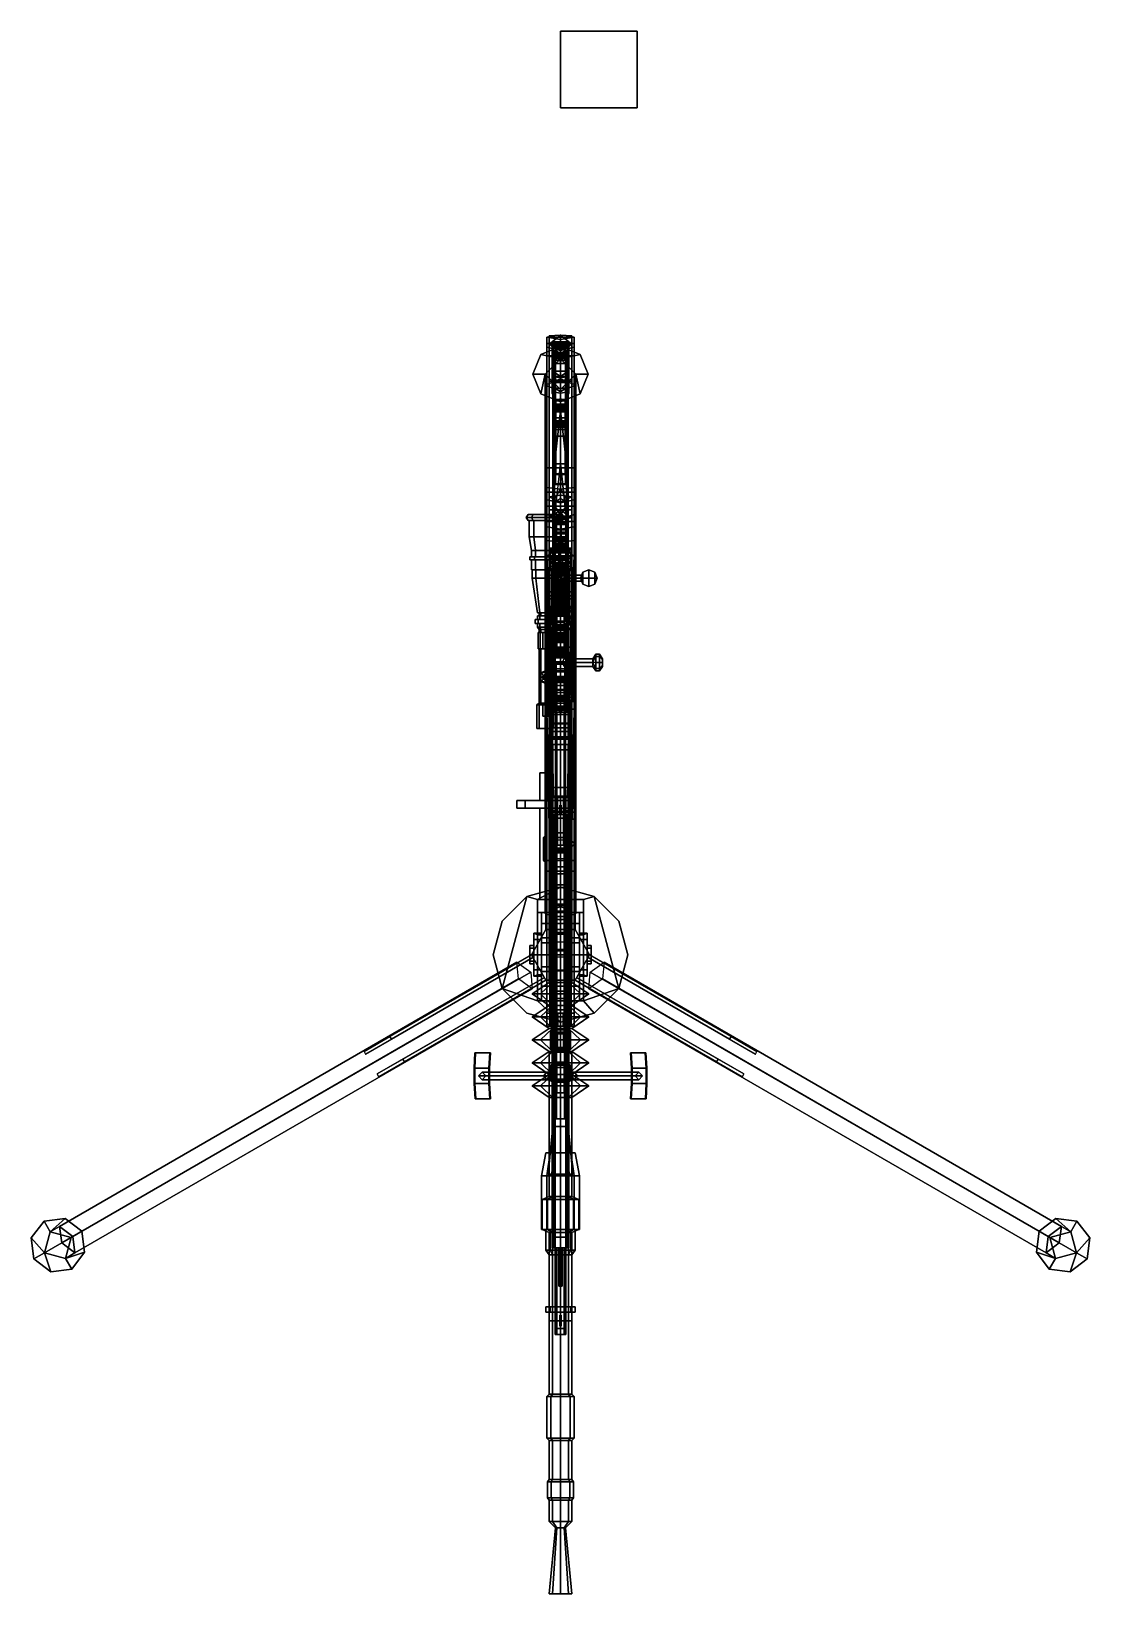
# Model space of a CAD drawing. Header units: millimetres. Extents: x -6.9 to 6.9, y -16.4 to 4.
import ezdxf

# ---------------------------------------------------------------- set-up
doc = ezdxf.new("R2010")
doc.units = ezdxf.units.MM
for name, color, linetype in [('mas_38', 7, 'Continuous'), ('mg_hotchkiss', 7, 'Continuous'), ('mg_sleeve', 5, 'Continuous'), ('mg_tripod', 7, 'Continuous'), ('mg_turret', 2, 'Continuous'), ('mle1924_29', 7, 'Continuous'), ('pistol', 7, 'Continuous'), ('rifle_lebel', 7, 'Continuous'), ('rifle_mas', 7, 'Continuous'), ('scope', 2, 'Continuous')]:
    doc.layers.add(name, color=color, linetype=linetype)

msp = doc.modelspace()

# ---------------------------------------------------------------- linework, layer by layer
for points in [[(1, 3.96, -4.42), (1, 3.96, -5.42), (0, 3.96, -5.42), (0, 3.96, -4.42)], [(1, 3.96, -5.42), (1, 2.96, -5.42), (0, 2.96, -5.42), (0, 3.96, -5.42)], [(0, 3.96, -5.42), (0, 2.96, -5.42), (0, 2.96, -4.42), (0, 3.96, -4.42)], [(0, 3.96, -4.42), (0, 2.96, -4.42), (1, 2.96, -4.42), (1, 3.96, -4.42)], [(1, 2.96, -4.42), (1, 2.96, -5.42), (1, 3.96, -5.42), (1, 3.96, -4.42)], [(0, 2.96, -4.42), (0, 2.96, -5.42), (1, 2.96, -5.42), (1, 2.96, -4.42)]]:
    msp.add_3dface(points)
at = {"layer": 'mas_38'}
for points in [[(-0.1, -0.09, -0.24), (-0.1, -0.16, -0.73), (-0.1, -0.3, -1.08), (-0.1, -0.67, -0.18)], [(0, -0.11, -0.15), (-0.1, -0.09, -0.24), (-0.1, -0.67, -0.18), (0, -0.74, -0.11)], [(0.1, -0.09, -0.24), (0.1, -0.09, -0.24), (-0.1, -0.09, -0.24), (0, -0.11, -0.15)], [(0.1, -0.09, -0.24), (0.1, -0.16, -0.73), (-0.1, -0.16, -0.73), (-0.1, -0.09, -0.24)], [(-0.1, -0.16, -0.73), (-0.1, -0.16, -1.13), (-0.1, -0.21, -1.13), (-0.1, -0.3, -1.08)], [(0.1, -0.16, -0.73), (0.1, -0.16, -1.13), (-0.1, -0.16, -1.13), (-0.1, -0.16, -0.73)], [(0.1, -0.16, -1.13), (0, -0.18, -1.18), (0, -0.18, -1.18), (-0.1, -0.16, -1.13)], [(-0.1, -0.16, -1.13), (0, -0.18, -1.18), (0, -0.18, -1.18), (-0.1, -0.21, -1.13)], [(0, -0.18, -1.18), (0, -0.23, -1.18), (0, -0.23, -1.18), (-0.1, -0.21, -1.13)], [(0.1, -0.09, -0.24), (0, -0.11, -0.15), (0, -0.74, -0.11), (0.1, -0.67, -0.18)], [(0.1, -0.21, -1.13), (0, -0.18, -1.18), (0, -0.18, -1.18), (0.1, -0.16, -1.13)], [(0, -0.23, -1.18), (0, -0.18, -1.18), (0, -0.18, -1.18), (0.1, -0.21, -1.13)], [(0.1, -0.16, -0.73), (0.1, -0.09, -0.24), (0.1, -0.67, -0.18), (0.1, -0.3, -1.08)], [(0.1, -0.16, -1.13), (0.1, -0.16, -0.73), (0.1, -0.3, -1.08), (0.1, -0.21, -1.13)], [(-0.1, -0.21, -1.13), (0, -0.23, -1.18), (0, -0.34, -1.15), (-0.1, -0.3, -1.08)], [(-0.1, -0.67, -0.18), (-0.1, -0.3, -1.08), (-0.1, -0.99, -0.64), (-0.1, -0.99, -0.24)], [(-0.1, -0.3, -1.08), (0, -0.34, -1.15), (0, -0.99, -0.86), (-0.1, -0.99, -0.64)], [(0, -0.23, -1.18), (0.1, -0.21, -1.13), (0.1, -0.3, -1.08), (0, -0.34, -1.15)], [(0, -0.34, -1.15), (0.1, -0.3, -1.08), (0.1, -0.99, -0.64), (0, -0.99, -0.86)], [(0.1, -0.3, -1.08), (0.1, -0.67, -0.18), (0.1, -0.99, -0.24), (0.1, -0.99, -0.64)], [(0, -0.74, -0.11), (-0.1, -0.67, -0.18), (-0.1, -0.99, -0.24), (0, -0.99, -0.11)], [(0.1, -0.67, -0.18), (0, -0.74, -0.11), (0, -0.99, -0.11), (0.1, -0.99, -0.24)], [(-0.1, -0.99, -0.24), (-0.1, -0.99, -0.64), (-0.1, -1.68, -0.39), (-0.1, -1.68, -0.14)], [(0, -0.99, -0.11), (-0.1, -0.99, -0.24), (-0.1, -1.68, -0.14), (0, -1.68, -0.04)], [(-0.1, -0.99, -0.64), (0, -0.99, -0.86), (-0.08, -1.68, -0.54), (-0.1, -1.68, -0.39)], [(0, -0.99, -0.86), (0, -0.99, -0.86), (0, -1.68, -0.6), (-0.08, -1.68, -0.54)], [(0.1, -0.99, -0.24), (0, -0.99, -0.11), (0, -1.68, -0.04), (0.1, -1.68, -0.14)], [(0, -0.99, -0.86), (0.1, -0.99, -0.64), (0.1, -1.68, -0.39), (0.08, -1.68, -0.54)], [(0, -0.99, -0.86), (0, -0.99, -0.86), (0.08, -1.68, -0.54), (0, -1.68, -0.6)], [(0.1, -0.99, -0.64), (0.1, -0.99, -0.24), (0.1, -1.68, -0.14), (0.1, -1.68, -0.39)], [(-0.1, -1.68, -0.14), (-0.1, -1.68, -0.39), (-0.1, -2.39, -0.21), (-0.1, -2.37, -0.01)], [(0, -1.68, -0.04), (-0.1, -1.68, -0.14), (-0.1, -2.37, -0.01), (0, -2.35, 0.03)], [(-0.1, -2.39, -0.21), (-0.08, -1.68, -0.54), (-0.08, -2.39, -0.21), (-0.1, -2.39, -0.21)], [(-0.1, -1.68, -0.39), (-0.08, -1.68, -0.54), (-0.1, -2.39, -0.21), (-0.1, -1.68, -0.39)], [(-0.08, -2.39, -0.21), (-0.08, -1.68, -0.54), (-0.08, -2.4, -0.39), (-0.08, -2.39, -0.21)], [(-0.08, -2.4, -0.39), (0, -1.68, -0.6), (-0.08, -1.68, -0.54), (-0.08, -2.4, -0.39)], [(0, -1.68, -0.6), (0.08, -2.4, -0.39), (0.08, -2.4, -0.39), (-0.08, -2.4, -0.39)], [(0.1, -1.68, -0.14), (0, -1.68, -0.04), (0, -2.35, 0.03), (0.1, -2.37, -0.01)], [(0, -1.68, -0.6), (0.08, -1.68, -0.54), (0.08, -1.68, -0.54), (0.08, -2.4, -0.39)], [(0.08, -1.68, -0.54), (0.08, -2.39, -0.21), (0.08, -2.39, -0.21), (0.08, -2.4, -0.39)], [(0.08, -1.68, -0.54), (0.1, -2.39, -0.21), (0.1, -2.39, -0.21), (0.08, -2.39, -0.21)], [(0.08, -1.68, -0.54), (0.1, -1.68, -0.39), (0.1, -1.68, -0.39), (0.1, -2.39, -0.21)], [(0.1, -1.68, -0.39), (0.1, -1.68, -0.14), (0.1, -2.37, -0.01), (0.1, -2.39, -0.21)], [(-0.08, -2.37, -0.01), (0, -2.35, 0.03), (0, -2.35, 0.03), (-0.1, -2.37, -0.01)], [(-0.1, -2.37, -0.01), (-0.1, -2.39, -0.21), (-0.1, -3.75, -0.11), (-0.1, -4.15, 0.12)], [(-0.08, -2.37, -0.01), (-0.1, -2.37, -0.01), (-0.1, -4.15, 0.12), (-0.08, -4.15, 0.12)], [(-0.1, -2.39, -0.21), (-0.08, -2.39, -0.21), (-0.08, -3.75, -0.11), (-0.1, -3.75, -0.11)], [(0.08, -2.37, -0.01), (0, -2.35, 0.03), (0, -2.35, 0.03), (-0.08, -2.37, -0.01)], [(-0.08, -2.59, 0.05), (-0.08, -2.37, -0.01), (-0.08, -4.15, 0.12)], [(0.08, -2.59, 0.05), (0.08, -2.37, -0.01), (-0.08, -2.37, -0.01), (-0.08, -2.59, 0.05)], [(-0.08, -2.39, -0.21), (-0.08, -2.4, -0.39), (-0.08, -3.66, -0.29), (-0.08, -3.75, -0.11)], [(-0.08, -2.4, -0.39), (-0.07, -2.4, -0.39), (-0.07, -3.122, -0.333)], [(-0.08, -3.66, -0.29), (-0.08, -2.4, -0.39), (-0.07, -3.122, -0.333), (-0.07, -3.473, -0.305)], [(-0.07, -2.4, -0.39), (-0.07, -2.75, -0.46), (-0.07, -3.122, -0.333)], [(0.07, -2.4, -0.39), (0.07, -2.75, -0.46), (-0.07, -2.75, -0.46), (-0.07, -2.4, -0.39)], [(0.1, -2.37, -0.01), (0, -2.35, 0.03), (0, -2.35, 0.03), (0.08, -2.37, -0.01)], [(0.07, -2.75, -0.46), (0.07, -2.4, -0.39), (0.07, -3.122, -0.333)], [(0.07, -2.4, -0.39), (0.08, -2.4, -0.39), (0.07, -3.122, -0.333)], [(0.08, -2.4, -0.39), (0.08, -3.66, -0.29), (0.07, -3.473, -0.305), (0.07, -3.122, -0.333)], [(0.08, -2.37, -0.01), (0.08, -2.59, 0.05), (0.08, -4.15, 0.12)], [(0.1, -2.37, -0.01), (0.08, -2.37, -0.01), (0.08, -4.15, 0.12), (0.1, -4.15, 0.12)], [(0.08, -2.4, -0.39), (0.08, -2.39, -0.21), (0.08, -3.75, -0.11), (0.08, -3.66, -0.29)], [(0.08, -2.39, -0.21), (0.1, -2.39, -0.21), (0.1, -3.75, -0.11), (0.08, -3.75, -0.11)], [(0.1, -2.39, -0.21), (0.1, -2.37, -0.01), (0.1, -4.15, 0.12), (0.1, -3.75, -0.11)], [(-0.08, -2.63, 0.08), (-0.08, -2.59, 0.05), (-0.08, -4.15, 0.12)], [(0.08, -2.63, 0.08), (0.08, -2.59, 0.05), (-0.08, -2.59, 0.05), (-0.08, -2.63, 0.08)], [(-0.08, -2.63, 0.14), (-0.08, -2.63, 0.08), (-0.08, -4.15, 0.12), (-0.08, -4.26, 0.14)], [(0.08, -4.26, 0.14), (0.08, -2.63, 0.14), (-0.08, -2.63, 0.14), (-0.08, -4.26, 0.14)], [(0.08, -2.63, 0.14), (0.08, -2.63, 0.08), (-0.08, -2.63, 0.08), (-0.08, -2.63, 0.14)], [(-0.07, -2.75, -0.54), (-0.07, -2.59, -1.14), (-0.07, -3.05, -1.12), (-0.07, -3.1, -0.71)], [(0.07, -2.59, -1.14), (0.07, -3.05, -1.12), (-0.07, -3.05, -1.12), (-0.07, -2.59, -1.14)], [(0.07, -2.75, -0.54), (0.07, -2.59, -1.14), (-0.07, -2.59, -1.14), (-0.07, -2.75, -0.54)], [(0.07, -2.59, -1.14), (0.07, -2.75, -0.54), (0.07, -3.1, -0.71), (0.07, -3.05, -1.12)], [(0.08, -2.59, 0.05), (0.08, -2.63, 0.08), (0.08, -4.15, 0.12)], [(0.08, -2.63, 0.08), (0.08, -2.63, 0.14), (0.08, -4.26, 0.14), (0.08, -4.15, 0.12)], [(-0.07, -2.75, -0.46), (-0.07, -2.75, -0.54), (-0.07, -3.1, -0.71), (-0.07, -3.13, -0.62)], [(-0.07, -3.122, -0.333), (-0.07, -2.75, -0.46), (-0.07, -3.13, -0.62), (-0.07, -3.14, -0.51)], [(0.07, -2.75, -0.46), (0.07, -2.75, -0.54), (-0.07, -2.75, -0.54), (-0.07, -2.75, -0.46)], [(0.07, -2.75, -0.54), (0.07, -2.75, -0.46), (0.07, -3.13, -0.62), (0.07, -3.1, -0.71)], [(0.07, -2.75, -0.46), (0.07, -3.122, -0.333), (0.07, -3.14, -0.51), (0.07, -3.13, -0.62)], [(0.07, -3.05, -1.12), (0.07, -3.1, -0.71), (-0.07, -3.1, -0.71), (-0.07, -3.05, -1.12)], [(0.07, -3.1, -0.71), (0.07, -3.13, -0.62), (-0.07, -3.13, -0.62), (-0.07, -3.1, -0.71)], [(0.07, -3.122, -0.333), (-0.07, -3.122, -0.333), (-0.07, -3.14, -0.51), (0.07, -3.14, -0.51)], [(-0.07, -3.122, -0.333), (0.07, -3.122, -0.333), (0.07, -3.209, -0.326), (-0.07, -3.209, -0.326)], [(-0.07, -3.14, -0.51), (-0.07, -3.13, -0.62), (-0.07, -3.21, -0.59)], [(-0.07, -3.21, -0.59), (-0.07, -3.13, -0.62), (-0.07, -3.38, -0.6)], [(0.07, -3.13, -0.62), (0.07, -3.38, -0.6), (-0.07, -3.38, -0.6), (-0.07, -3.13, -0.62)], [(0.07, -3.14, -0.51), (-0.07, -3.14, -0.51), (-0.07, -3.21, -0.59), (0.07, -3.21, -0.59)], [(-0.07, -3.308, -0.318), (-0.07, -3.209, -0.326), (-0.07, -3.19, -0.42), (-0.07, -3.26, -0.42)], [(-0.07, -3.26, -0.42), (-0.07, -3.19, -0.42), (-0.07, -3.26, -0.52), (-0.07, -3.3, -0.52)], [(-0.07, -3.209, -0.326), (0.07, -3.209, -0.326), (0.07, -3.19, -0.42), (-0.07, -3.19, -0.42)], [(-0.07, -3.19, -0.42), (0.07, -3.19, -0.42), (0.07, -3.26, -0.52), (-0.07, -3.26, -0.52)], [(-0.07, -3.21, -0.59), (-0.07, -3.38, -0.6), (-0.07, -3.52, -0.57)], [(0.07, -3.21, -0.59), (-0.07, -3.21, -0.59), (-0.07, -3.52, -0.57), (0.07, -3.52, -0.57)], [(0.07, -3.13, -0.62), (0.07, -3.14, -0.51), (0.07, -3.21, -0.59)], [(0.07, -3.13, -0.62), (0.07, -3.21, -0.59), (0.07, -3.38, -0.6)], [(0.07, -3.209, -0.326), (0.07, -3.308, -0.318), (0.07, -3.26, -0.42), (0.07, -3.19, -0.42)], [(0.07, -3.19, -0.42), (0.07, -3.26, -0.42), (0.07, -3.3, -0.52), (0.07, -3.26, -0.52)], [(0.07, -3.38, -0.6), (0.07, -3.21, -0.59), (0.07, -3.52, -0.57)], [(0.07, -3.308, -0.318), (-0.07, -3.308, -0.318), (-0.07, -3.26, -0.42), (0.07, -3.26, -0.42)], [(0.07, -3.26, -0.42), (-0.07, -3.26, -0.42), (-0.07, -3.3, -0.52), (0.07, -3.3, -0.52)], [(0.07, -3.473, -0.305), (-0.07, -3.473, -0.305), (-0.07, -3.308, -0.318), (0.07, -3.308, -0.318)], [(-0.07, -3.52, -0.57), (-0.07, -3.38, -0.6), (-0.07, -3.55, -0.58)], [(0.07, -3.38, -0.6), (0.07, -3.55, -0.58), (-0.07, -3.55, -0.58), (-0.07, -3.38, -0.6)], [(0.07, -3.38, -0.6), (0.07, -3.52, -0.57), (0.07, -3.55, -0.58)], [(-0.07, -3.473, -0.305), (-0.07, -3.66, -0.29), (-0.08, -3.66, -0.29)], [(-0.08, -3.75, -0.11), (-0.08, -3.66, -0.29), (-0.08, -4.19, -0.23), (-0.08, -4.26, -0.08)], [(-0.08, -3.66, -0.29), (-0.08, -3.66, -0.42), (-0.08, -4.19, -0.35), (-0.08, -4.19, -0.23)], [(-0.08, -3.66, -0.42), (-0.07, -3.781, -0.404), (-0.07, -4.071, -0.366), (-0.08, -4.19, -0.35)], [(0.08, -3.66, -0.42), (0.07, -3.781, -0.404), (-0.07, -3.781, -0.404), (-0.08, -3.66, -0.42)], [(-0.08, -3.66, -0.42), (-0.08, -3.66, -0.29), (-0.07, -3.66, -0.29), (-0.07, -3.66, -0.42)], [(-0.07, -3.57, -0.42), (-0.07, -3.66, -0.42), (-0.07, -3.66, -0.29), (-0.07, -3.473, -0.305)], [(0.07, -3.57, -0.42), (-0.07, -3.57, -0.42), (-0.07, -3.473, -0.305), (0.07, -3.473, -0.305)], [(-0.07, -3.52, -0.57), (-0.07, -3.55, -0.58), (-0.07, -3.6, -0.48), (-0.07, -3.56, -0.48)], [(0.07, -3.52, -0.57), (-0.07, -3.52, -0.57), (-0.07, -3.56, -0.48), (0.07, -3.56, -0.48)], [(0.07, -3.55, -0.58), (0.07, -3.6, -0.48), (-0.07, -3.6, -0.48), (-0.07, -3.55, -0.58)], [(-0.07, -3.56, -0.48), (-0.07, -3.6, -0.48), (-0.07, -3.66, -0.42), (-0.07, -3.57, -0.42)], [(0.07, -3.56, -0.48), (-0.07, -3.56, -0.48), (-0.07, -3.57, -0.42), (0.07, -3.57, -0.42)], [(0.07, -3.6, -0.48), (0.07, -3.66, -0.42), (-0.07, -3.66, -0.42), (-0.07, -3.6, -0.48)], [(0.07, -3.66, -0.42), (0.07, -3.57, -0.42), (0.07, -3.473, -0.305), (0.07, -3.66, -0.29)], [(0.07, -3.473, -0.305), (0.08, -3.66, -0.29), (0.07, -3.66, -0.29)], [(0.07, -3.55, -0.58), (0.07, -3.52, -0.57), (0.07, -3.56, -0.48), (0.07, -3.6, -0.48)], [(0.07, -3.6, -0.48), (0.07, -3.56, -0.48), (0.07, -3.57, -0.42), (0.07, -3.66, -0.42)], [(0.07, -3.781, -0.404), (0.08, -3.66, -0.42), (0.08, -4.19, -0.35), (0.07, -4.071, -0.366)], [(0.07, -3.66, -0.42), (0.07, -3.66, -0.29), (0.08, -3.66, -0.29), (0.08, -3.66, -0.42)], [(0.08, -3.66, -0.29), (0.08, -3.75, -0.11), (0.08, -4.26, -0.08), (0.08, -4.19, -0.23)], [(0.08, -3.66, -0.42), (0.08, -3.66, -0.29), (0.08, -4.19, -0.23), (0.08, -4.19, -0.35)], [(-0.1, -4.15, 0.12), (-0.1, -3.75, -0.11), (-0.1, -4.26, -0.08), (-0.1, -4.26, 0.12)], [(-0.1, -3.75, -0.11), (-0.08, -3.75, -0.11), (-0.08, -4.26, -0.08), (-0.1, -4.26, -0.08)], [(-0.07, -3.781, -0.404), (-0.07, -3.96, -1.82), (-0.07, -4.28, -1.77), (-0.07, -4.071, -0.366)], [(-0.07, -3.781, -0.404), (0.07, -3.781, -0.404), (0.07, -3.96, -1.82), (-0.07, -3.96, -1.82)], [(0.07, -3.96, -1.82), (0.07, -3.781, -0.404), (0.07, -4.071, -0.366), (0.07, -4.28, -1.77)], [(0.08, -3.75, -0.11), (0.1, -3.75, -0.11), (0.1, -4.26, -0.08), (0.08, -4.26, -0.08)], [(0.1, -3.75, -0.11), (0.1, -4.15, 0.12), (0.1, -4.26, 0.12), (0.1, -4.26, -0.08)], [(0.07, -4.071, -0.366), (0.08, -4.19, -0.35), (-0.08, -4.19, -0.35), (-0.07, -4.071, -0.366)], [(-0.07, -3.96, -1.82), (0.07, -3.96, -1.82), (0.07, -4.28, -1.77), (-0.07, -4.28, -1.77)], [(-0.07, -4.28, -1.77), (0.07, -4.28, -1.77), (0.07, -4.071, -0.366), (-0.07, -4.071, -0.366)], [(-0.08, -4.15, 0.12), (-0.1, -4.15, 0.12), (-0.1, -4.26, 0.12), (-0.08, -4.26, 0.12)], [(0.1, -4.26, -0.08), (0.1, -4.26, 0.12), (-0.1, -4.26, 0.12), (-0.1, -4.26, -0.08)], [(-0.08, -4.26, 0.14), (-0.08, -4.15, 0.12), (-0.08, -4.26, 0.12), (-0.08, -4.26, 0.14)], [(0.08, -4.19, -0.35), (0.08, -4.19, -0.23), (-0.08, -4.19, -0.23), (-0.08, -4.19, -0.35)], [(0.08, -4.19, -0.23), (0.08, -4.26, -0.08), (-0.08, -4.26, -0.08), (-0.08, -4.19, -0.23)], [(-0.057, -4.26, 0.057), (-0.08, -4.26), (-0.08, -4.45), (-0.057, -4.45, 0.057)], [(-0.08, -4.26), (-0.057, -4.26, -0.057), (-0.057, -4.45, -0.057), (-0.08, -4.45)], [(0.08, -4.26, 0.12), (0.08, -4.26, 0.14), (-0.08, -4.26, 0.14), (-0.08, -4.26, 0.12)], [(0, -4.26, 0.08), (-0.057, -4.26, 0.057), (-0.057, -4.45, 0.057), (0, -4.45, 0.08)], [(-0.057, -4.26, -0.057), (0, -4.26, -0.08), (0, -4.45, -0.08), (-0.057, -4.45, -0.057)], [(0.057, -4.26, 0.057), (0, -4.26, 0.08), (0, -4.45, 0.08), (0.057, -4.45, 0.057)], [(0, -4.26, -0.08), (0.057, -4.26, -0.057), (0.057, -4.45, -0.057), (0, -4.45, -0.08)], [(0.08, -4.26), (0.057, -4.26, 0.057), (0.057, -4.45, 0.057), (0.08, -4.45)], [(0.057, -4.26, -0.057), (0.08, -4.26), (0.08, -4.45), (0.057, -4.45, -0.057)], [(0.08, -4.15, 0.12), (0.08, -4.26, 0.14), (0.08, -4.26, 0.14), (0.08, -4.26, 0.12)], [(0.1, -4.15, 0.12), (0.08, -4.15, 0.12), (0.08, -4.26, 0.12), (0.1, -4.26, 0.12)], [(-0.046, -4.5, -0.046), (-0.065, -4.5), (-0.08, -4.45), (-0.057, -4.45, -0.057)], [(-0.065, -4.5), (-0.046, -4.5, 0.046), (-0.057, -4.45, 0.057), (-0.08, -4.45)], [(0, -4.5, -0.065), (-0.046, -4.5, -0.046), (-0.057, -4.45, -0.057), (0, -4.45, -0.08)], [(-0.046, -4.5, 0.046), (0, -4.5, 0.065), (0, -4.45, 0.08), (-0.057, -4.45, 0.057)], [(0.046, -4.5, -0.046), (0, -4.5, -0.065), (0, -4.45, -0.08), (0.057, -4.45, -0.057)], [(0, -4.5, 0.065), (0.046, -4.5, 0.046), (0.057, -4.45, 0.057), (0, -4.45, 0.08)], [(0.065, -4.5), (0.046, -4.5, -0.046), (0.057, -4.45, -0.057), (0.08, -4.45)], [(0.046, -4.5, 0.046), (0.065, -4.5), (0.08, -4.45), (0.057, -4.45, 0.057)], [(-0.046, -4.5, 0.046), (-0.065, -4.5), (-0.065, -6.3), (-0.046, -6.3, 0.046)], [(-0.065, -4.5), (-0.046, -4.5, -0.046), (-0.046, -6.3, -0.046), (-0.065, -6.3)], [(0, -4.5, 0.065), (-0.046, -4.5, 0.046), (-0.046, -6.3, 0.046), (0, -6.3, 0.065)], [(-0.046, -4.5, -0.046), (0, -4.5, -0.065), (0, -6.3, -0.065), (-0.046, -6.3, -0.046)], [(0.046, -4.5, 0.046), (0, -4.5, 0.065), (0, -6.3, 0.065), (0.046, -6.3, 0.046)], [(0, -4.5, -0.065), (0.046, -4.5, -0.046), (0.046, -6.3, -0.046), (0, -6.3, -0.065)], [(0.065, -4.5), (0.046, -4.5, 0.046), (0.046, -6.3, 0.046), (0.065, -6.3)], [(0.046, -4.5, -0.046), (0.065, -4.5), (0.065, -6.3), (0.046, -6.3, -0.046)], [(-0.046, -6.3, 0.046), (-0.065, -6.3), (-0.046, -6.3, -0.046), (0, -6.3, 0.065)], [(0, -6.3, 0.065), (-0.046, -6.3, -0.046), (0, -6.3, -0.065), (0.046, -6.3, 0.046)], [(-0.01, -6.19, 0.235), (-0.01, -6.13, 0.05), (-0.01, -6.26, 0.05), (-0.01, -6.26, 0.21)], [(0.046, -6.3, 0.046), (0, -6.3, -0.065), (0.046, -6.3, -0.046), (0.065, -6.3)], [(0.01, -6.13, 0.05), (0.01, -6.19, 0.235), (0.01, -6.26, 0.21), (0.01, -6.26, 0.05)]]:
    msp.add_3dface(points, dxfattribs=at)
at = {"layer": 'mg_hotchkiss'}
for points in [[(-0.1, -2.65, -0.36), (-0.1, -2.65, -0.26), (-0.1, -2.54, -0.25), (-0.1, -2.53, -0.36)], [(-0.1, -2.68, -0.46), (-0.1, -2.65, -0.36), (-0.1, -2.53, -0.36), (-0.1, -2.53, -0.51)], [(-0.1, -2.66, -0.56), (-0.1, -2.68, -0.46), (-0.1, -2.53, -0.51), (-0.1, -2.54, -0.66)], [(-0.1, -2.53, -0.36), (-0.1, -2.54, -0.25), (0.1, -2.54, -0.25), (0.1, -2.53, -0.36)], [(-0.1, -2.53, -0.51), (-0.1, -2.53, -0.36), (0.1, -2.53, -0.36), (0.1, -2.53, -0.51)], [(-0.1, -2.54, -0.66), (-0.1, -2.53, -0.51), (0.1, -2.53, -0.51), (0.1, -2.54, -0.66)], [(-0.1, -2.65, -0.26), (-0.1, -2.66, -0.15), (-0.1, -2.59, -0.07), (-0.1, -2.54, -0.25)], [(-0.1, -2.66, -0.74), (-0.1, -2.66, -0.56), (-0.1, -2.54, -0.66), (-0.1, -2.57, -0.76)], [(-0.1, -2.54, -0.25), (-0.1, -2.59, -0.07), (0.1, -2.59, -0.07), (0.1, -2.54, -0.25)], [(-0.1, -2.57, -0.76), (-0.1, -2.54, -0.66), (0.1, -2.54, -0.66), (0.1, -2.57, -0.76)], [(-0.1, -2.74, -0.88), (-0.1, -2.66, -0.74), (-0.1, -2.57, -0.76), (-0.1, -2.66, -0.94)], [(-0.1, -2.66, -0.94), (-0.1, -2.57, -0.76), (0.1, -2.57, -0.76), (0.1, -2.66, -0.94)], [(-0.1, -2.66, -0.15), (-0.1, -2.72, -0.05), (-0.1, -2.66, 0.04), (-0.1, -2.59, -0.07)], [(-0.1, -2.59, -0.07), (-0.1, -2.66, 0.04), (0.1, -2.66, 0.04), (0.1, -2.59, -0.07)], [(0.1, -2.54, -0.25), (0.1, -2.65, -0.26), (0.1, -2.65, -0.36), (0.1, -2.53, -0.36)], [(0.1, -2.53, -0.36), (0.1, -2.65, -0.36), (0.1, -2.68, -0.46), (0.1, -2.53, -0.51)], [(0.1, -2.53, -0.51), (0.1, -2.68, -0.46), (0.1, -2.66, -0.56), (0.1, -2.54, -0.66)], [(0.1, -2.59, -0.07), (0.1, -2.66, -0.15), (0.1, -2.65, -0.26), (0.1, -2.54, -0.25)], [(0.1, -2.54, -0.66), (0.1, -2.66, -0.56), (0.1, -2.66, -0.74), (0.1, -2.57, -0.76)], [(0.1, -2.57, -0.76), (0.1, -2.66, -0.74), (0.1, -2.74, -0.88), (0.1, -2.66, -0.94)], [(0.1, -2.66, 0.04), (0.1, -2.72, -0.05), (0.1, -2.66, -0.15), (0.1, -2.59, -0.07)], [(0.1, -2.65, -0.26), (0.1, -2.66, -0.15), (-0.1, -2.66, -0.15), (-0.1, -2.65, -0.26)], [(0.1, -2.65, -0.36), (0.1, -2.65, -0.26), (-0.1, -2.65, -0.26), (-0.1, -2.65, -0.36)], [(0.1, -2.68, -0.46), (0.1, -2.65, -0.36), (-0.1, -2.65, -0.36), (-0.1, -2.68, -0.46)], [(-0.1, -2.72, -0.05), (-0.1, -2.81), (-0.1, -2.8, 0.12), (-0.1, -2.66, 0.04)], [(-0.1, -2.84, -0.94), (-0.1, -2.74, -0.88), (-0.1, -2.66, -0.94), (-0.1, -2.77, -1.03)], [(-0.1, -2.66, 0.04), (-0.1, -2.8, 0.12), (0.1, -2.8, 0.12), (0.1, -2.66, 0.04)], [(-0.1, -2.77, -1.03), (-0.1, -2.66, -0.94), (0.1, -2.66, -0.94), (0.1, -2.77, -1.03)], [(0.1, -2.66, -0.15), (0.1, -2.72, -0.05), (-0.1, -2.72, -0.05), (-0.1, -2.66, -0.15)], [(0.1, -2.66, -0.56), (0.1, -2.68, -0.46), (-0.1, -2.68, -0.46), (-0.1, -2.66, -0.56)], [(0.1, -2.66, -0.74), (0.1, -2.66, -0.56), (-0.1, -2.66, -0.56), (-0.1, -2.66, -0.74)], [(0.1, -2.74, -0.88), (0.1, -2.66, -0.74), (-0.1, -2.66, -0.74), (-0.1, -2.74, -0.88)], [(0.1, -2.72, -0.05), (0.1, -2.81), (-0.1, -2.81), (-0.1, -2.72, -0.05)], [(0.1, -2.84, -0.94), (0.1, -2.74, -0.88), (-0.1, -2.74, -0.88), (-0.1, -2.84, -0.94)], [(-0.1, -2.93, -0.94), (-0.1, -2.84, -0.94), (-0.1, -2.77, -1.03), (-0.1, -2.89, -1.05)], [(-0.1, -2.89, -1.05), (-0.1, -2.77, -1.03), (0.1, -2.77, -1.03), (0.1, -2.89, -1.05)], [(-0.1, -2.81), (-0.1, -2.92), (-0.1, -2.94, 0.12), (-0.1, -2.8, 0.12)], [(-0.1, -2.8, 0.12), (-0.1, -2.94, 0.12), (0.1, -2.94, 0.12), (0.1, -2.8, 0.12)], [(0.1, -2.81), (0.1, -2.92), (-0.1, -2.92), (-0.1, -2.81)], [(0.1, -2.93, -0.94), (0.1, -2.84, -0.94), (-0.1, -2.84, -0.94), (-0.1, -2.93, -0.94)], [(0.1, -2.8, 0.12), (0.1, -2.81), (0.1, -2.72, -0.05), (0.1, -2.66, 0.04)], [(0.1, -2.66, -0.94), (0.1, -2.74, -0.88), (0.1, -2.84, -0.94), (0.1, -2.77, -1.03)], [(0.1, -2.77, -1.03), (0.1, -2.84, -0.94), (0.1, -2.93, -0.94), (0.1, -2.89, -1.05)], [(0.1, -2.94, 0.12), (0.1, -2.92), (0.1, -2.81), (0.1, -2.8, 0.12)], [(-0.15, -3.35, -0.91), (-0.15, -3.44, -0.91), (-0.15, -3.56, 0.14), (-0.15, -3.05, -0.4)], [(-0.15, -3.05, -0.4), (-0.15, -3.56, 0.14), (0.15, -3.56, 0.14), (0.15, -3.05, -0.4)], [(-0.15, -3.13, -0.7), (-0.15, -3.35, -0.91), (-0.15, -3.05, -0.4), (-0.15, -3.05, -0.52)], [(0.15, -3.05, -0.52), (0.15, -3.13, -0.7), (-0.15, -3.13, -0.7), (-0.15, -3.05, -0.52)], [(-0.15, -3.05, -0.52), (-0.15, -3.05, -0.4), (0.15, -3.05, -0.4), (0.15, -3.05, -0.52)], [(-0.1, -3.07, -0.85), (-0.1, -2.93, -0.94), (-0.1, -2.89, -1.05), (-0.1, -3.05, -1.01)], [(-0.1, -3.05, -1.01), (-0.1, -2.89, -1.05), (0.1, -2.89, -1.05), (0.1, -3.05, -1.01)], [(-0.1, -2.92), (-0.1, -3.03, -0.07), (-0.1, -3.08, 0.06), (-0.1, -2.94, 0.12)], [(0.1, -2.92), (0.1, -3.03, -0.07), (-0.1, -3.03, -0.07), (-0.1, -2.92)], [(0.1, -3.07, -0.85), (0.1, -2.93, -0.94), (-0.1, -2.93, -0.94), (-0.1, -3.07, -0.85)], [(-0.1, -2.94, 0.12), (-0.1, -3.08, 0.06), (0.1, -3.08, 0.06), (0.1, -2.94, 0.12)], [(-0.1, -3.03, -0.07), (-0.1, -3.11, -0.22), (-0.1, -3.21, -0.06), (-0.1, -3.08, 0.06)], [(0.1, -3.03, -0.07), (0.1, -3.11, -0.22), (-0.1, -3.11, -0.22), (-0.1, -3.03, -0.07)], [(-0.1, -3.13, -0.7), (-0.1, -3.07, -0.85), (-0.1, -3.05, -1.01), (-0.1, -3.278, -0.841)], [(-0.1, -3.278, -0.841), (-0.1, -3.05, -1.01), (0.1, -3.05, -1.01), (0.1, -3.278, -0.841)], [(0.1, -2.89, -1.05), (0.1, -2.93, -0.94), (0.1, -3.07, -0.85), (0.1, -3.05, -1.01)], [(0.1, -3.08, 0.06), (0.1, -3.03, -0.07), (0.1, -2.92), (0.1, -2.94, 0.12)], [(0.1, -3.21, -0.06), (0.1, -3.11, -0.22), (0.1, -3.03, -0.07), (0.1, -3.08, 0.06)], [(0.1, -3.05, -1.01), (0.1, -3.07, -0.85), (0.1, -3.13, -0.7), (0.1, -3.278, -0.841)], [(0.15, -3.56, 0.14), (0.15, -3.44, -0.91), (0.15, -3.35, -0.91), (0.15, -3.05, -0.4)], [(0.15, -3.05, -0.4), (0.15, -3.35, -0.91), (0.15, -3.13, -0.7), (0.15, -3.05, -0.52)], [(0.15, -3.13, -0.7), (0.15, -3.35, -0.91), (-0.15, -3.35, -0.91), (-0.15, -3.13, -0.7)], [(0.1, -3.13, -0.7), (0.1, -3.07, -0.85), (-0.1, -3.07, -0.85), (-0.1, -3.13, -0.7)], [(-0.1, -3.08, 0.06), (-0.1, -3.21, -0.06), (0.1, -3.21, -0.06), (0.1, -3.08, 0.06)], [(-0.1, -3.11, -0.22), (-0.1, -3.119, -0.327), (-0.1, -3.328, -0.105), (-0.1, -3.21, -0.06)], [(0.1, -3.11, -0.22), (0.1, -3.119, -0.327), (-0.1, -3.119, -0.327), (-0.1, -3.11, -0.22)], [(-0.1, -3.21, -0.06), (-0.1, -3.328, -0.105), (0.1, -3.328, -0.105), (0.1, -3.21, -0.06)], [(0.1, -3.328, -0.105), (0.1, -3.119, -0.327), (0.1, -3.11, -0.22), (0.1, -3.21, -0.06)], [(0.15, -3.35, -0.91), (0.15, -3.44, -0.91), (-0.15, -3.44, -0.91), (-0.15, -3.35, -0.91)], [(-0.15, -3.44, -0.95), (-0.15, -5.07, -0.95), (-0.15, -6.49, 0.14), (-0.15, -6.01, 0.14)], [(0.15, -3.44, -0.95), (0.15, -5.07, -0.95), (-0.15, -5.07, -0.95), (-0.15, -3.44, -0.95)], [(-0.15, -3.61, 0.16), (-0.15, -3.44, -0.95), (-0.15, -6.01, 0.14), (-0.15, -5.9, 0.16)], [(-0.15, -3.44, -0.91), (-0.15, -3.44, -0.95), (-0.15, -3.61, 0.16), (-0.15, -3.56, 0.14)], [(0.15, -3.44, -0.91), (0.15, -3.44, -0.95), (-0.15, -3.44, -0.95), (-0.15, -3.44, -0.91)], [(0.15, -6.49, 0.14), (0.15, -5.07, -0.95), (0.15, -3.44, -0.95), (0.15, -6.01, 0.14)], [(0.15, -6.01, 0.14), (0.15, -3.44, -0.95), (0.15, -3.61, 0.16), (0.15, -5.9, 0.16)], [(0.15, -3.61, 0.16), (0.15, -3.44, -0.95), (0.15, -3.44, -0.91), (0.15, -3.56, 0.14)], [(-0.15, -3.56, 0.14), (-0.15, -3.61, 0.16), (0.15, -3.61, 0.16), (0.15, -3.56, 0.14)], [(0.15, -5.9, 0.16), (0.15, -3.61, 0.16), (-0.15, -3.61, 0.16), (-0.15, -5.9, 0.16)], [(0.1, -3.93, -1.7), (0.1, -3.95, -1.76), (-0.1, -3.95, -1.76), (-0.1, -3.93, -1.7)], [(-0.1, -3.95, -1.76), (-0.1, -4.18, -1.76), (-0.1, -4.18, -1.54), (-0.1, -3.93, -1.7)], [(-0.1, -3.93, -1.6), (-0.1, -3.98, -1.41), (0.1, -3.98, -1.41), (0.1, -3.93, -1.6)], [(-0.1, -3.93, -1.7), (-0.1, -4.18, -1.54), (-0.1, -3.98, -1.41), (-0.1, -3.93, -1.6)], [(0.1, -3.93, -1.6), (0.1, -3.93, -1.7), (-0.1, -3.93, -1.7), (-0.1, -3.93, -1.6)], [(-0.1, -4.01, -1.82), (-0.1, -4.11, -1.82), (-0.1, -4.18, -1.76), (-0.1, -3.95, -1.76)], [(0.1, -3.95, -1.76), (0.1, -4.01, -1.82), (-0.1, -4.01, -1.82), (-0.1, -3.95, -1.76)], [(0.1, -4.14, -1.16), (0.1, -3.98, -1.41), (-0.1, -3.98, -1.41), (-0.1, -4.14, -1.16)], [(-0.1, -3.98, -1.41), (-0.1, -4.18, -1.54), (-0.1, -4.29, -1.3), (-0.1, -4.14, -1.16)], [(-0.1, -4.1, -0.99), (-0.1, -4.52, -1.02), (-0.1, -4.62, -0.95), (-0.1, -4, -0.95)], [(0.1, -4, -0.95), (0.1, -4.1, -0.99), (-0.1, -4.1, -0.99), (-0.1, -4, -0.95)], [(0.1, -4.01, -1.82), (0.1, -4.11, -1.82), (-0.1, -4.11, -1.82), (-0.1, -4.01, -1.82)], [(0.1, -4.18, -1.54), (0.1, -4.18, -1.76), (0.1, -3.95, -1.76), (0.1, -3.93, -1.7)], [(0.1, -3.98, -1.41), (0.1, -4.18, -1.54), (0.1, -3.93, -1.7), (0.1, -3.93, -1.6)], [(0.1, -4.18, -1.76), (0.1, -4.11, -1.82), (0.1, -4.01, -1.82), (0.1, -3.95, -1.76)], [(0.1, -4.29, -1.3), (0.1, -4.18, -1.54), (0.1, -3.98, -1.41), (0.1, -4.14, -1.16)], [(0.1, -4.62, -0.95), (0.1, -4.52, -1.02), (0.1, -4.1, -0.99), (0.1, -4, -0.95)], [(-0.1, -4.14, -1.07), (-0.1, -4.39, -1.1), (-0.1, -4.52, -1.02), (-0.1, -4.1, -0.99)], [(0.1, -4.1, -0.99), (0.1, -4.14, -1.07), (-0.1, -4.14, -1.07), (-0.1, -4.1, -0.99)], [(-0.1, -4.18, -1.76), (-0.1, -4.11, -1.82), (0.1, -4.11, -1.82), (0.1, -4.18, -1.76)], [(-0.1, -4.14, -1.16), (-0.1, -4.29, -1.3), (-0.1, -4.35, -1.24), (-0.1, -4.14, -1.07)], [(0.1, -4.14, -1.07), (0.1, -4.14, -1.16), (-0.1, -4.14, -1.16), (-0.1, -4.14, -1.07)], [(-0.1, -4.14, -1.07), (-0.1, -4.35, -1.24), (0.1, -4.35, -1.24), (0.1, -4.14, -1.07)], [(-0.1, -4.14, -1.07), (-0.1, -4.35, -1.24), (-0.1, -4.39, -1.2), (-0.1, -4.39, -1.1)], [(0.1, -4.14, -1.07), (0.1, -4.35, -1.24), (-0.1, -4.35, -1.24), (-0.1, -4.14, -1.07)], [(-0.1, -4.18, -1.54), (-0.1, -4.18, -1.76), (0.1, -4.18, -1.76), (0.1, -4.18, -1.54)], [(-0.1, -4.29, -1.3), (-0.1, -4.18, -1.54), (0.1, -4.18, -1.54), (0.1, -4.29, -1.3)], [(0.1, -4.52, -1.02), (0.1, -4.39, -1.1), (0.1, -4.14, -1.07), (0.1, -4.1, -0.99)], [(0.1, -4.35, -1.24), (0.1, -4.29, -1.3), (0.1, -4.14, -1.16), (0.1, -4.14, -1.07)], [(0.1, -4.39, -1.2), (0.1, -4.35, -1.24), (0.1, -4.14, -1.07), (0.1, -4.39, -1.1)], [(-0.1, -4.35, -1.24), (-0.1, -4.29, -1.3), (0.1, -4.29, -1.3), (0.1, -4.35, -1.24)], [(-0.1, -4.35, -1.24), (-0.1, -4.47, -1.34), (-0.1, -4.49, -1.31), (-0.1, -4.39, -1.2)], [(0.1, -4.35, -1.24), (0.1, -4.47, -1.34), (-0.1, -4.47, -1.34), (-0.1, -4.35, -1.24)], [(-0.1, -4.39, -1.1), (-0.1, -4.39, -1.2), (0.1, -4.39, -1.2), (0.1, -4.39, -1.1)], [(-0.1, -4.52, -1.02), (-0.1, -4.39, -1.1), (0.1, -4.39, -1.1), (0.1, -4.52, -1.02)], [(-0.1, -4.39, -1.2), (-0.1, -4.49, -1.31), (0.1, -4.49, -1.31), (0.1, -4.39, -1.2)], [(-0.1, -4.47, -1.34), (-0.1, -4.72, -1.34), (-0.1, -4.7, -1.31), (-0.1, -4.49, -1.31)], [(0.1, -4.47, -1.34), (0.1, -4.72, -1.34), (-0.1, -4.72, -1.34), (-0.1, -4.47, -1.34)], [(0.1, -4.49, -1.31), (0.1, -4.47, -1.34), (0.1, -4.35, -1.24), (0.1, -4.39, -1.2)], [(0.1, -4.7, -1.31), (0.1, -4.72, -1.34), (0.1, -4.47, -1.34), (0.1, -4.49, -1.31)], [(-0.1, -4.49, -1.31), (-0.1, -4.7, -1.31), (0.1, -4.7, -1.31), (0.1, -4.49, -1.31)], [(-0.1, -4.62, -0.95), (-0.1, -4.52, -1.02), (0.1, -4.52, -1.02), (0.1, -4.62, -0.95)], [(-0.1, -4.66, -1.12), (-0.1, -4.66, -0.95), (-0.1, -4.63, -0.95), (-0.1, -4.63, -1.13)], [(-0.1, -4.63, -1.13), (-0.1, -4.63, -0.95), (0.1, -4.63, -0.95), (0.1, -4.63, -1.13)], [(-0.1, -4.7, -1.2), (-0.1, -4.63, -1.13), (0.1, -4.63, -1.13), (0.1, -4.7, -1.2)], [(-0.1, -4.72, -1.19), (-0.1, -4.66, -1.12), (-0.1, -4.63, -1.13), (-0.1, -4.7, -1.2)], [(0.1, -4.66, -1.12), (0.1, -4.66, -0.95), (-0.1, -4.66, -0.95), (-0.1, -4.66, -1.12)], [(0.1, -4.72, -1.19), (0.1, -4.66, -1.12), (-0.1, -4.66, -1.12), (-0.1, -4.72, -1.19)], [(0.1, -4.63, -0.95), (0.1, -4.66, -0.95), (0.1, -4.66, -1.12), (0.1, -4.63, -1.13)], [(0.1, -4.63, -1.13), (0.1, -4.66, -1.12), (0.1, -4.72, -1.19), (0.1, -4.7, -1.2)], [(-0.1, -4.72, -1.34), (-0.1, -4.86, -1.27), (-0.1, -4.84, -1.24), (-0.1, -4.7, -1.31)], [(-0.1, -4.7, -1.31), (-0.1, -4.84, -1.24), (0.1, -4.84, -1.24), (0.1, -4.7, -1.31)], [(0.1, -4.7, -1.2), (0.1, -4.72, -1.19), (-0.1, -4.72, -1.19), (-0.1, -4.7, -1.2)], [(0.1, -4.72, -1.34), (0.1, -4.86, -1.27), (-0.1, -4.86, -1.27), (-0.1, -4.72, -1.34)], [(-0.1, -4.89, -1.04), (-0.1, -4.8, -0.95), (0.1, -4.8, -0.95), (0.1, -4.89, -1.04)], [(-0.1, -4.92, -0.99), (-0.1, -4.8, -0.95), (-0.1, -4.8, -0.95), (-0.1, -4.89, -1.04)], [(-0.1, -4.95, -0.95), (-0.1, -4.8, -0.95), (-0.1, -4.8, -0.95), (-0.1, -4.92, -0.99)], [(-0.1, -4.84, -1.24), (-0.1, -4.89, -1.16), (0.1, -4.89, -1.16), (0.1, -4.84, -1.24)], [(-0.1, -4.86, -1.27), (-0.1, -4.92, -1.16), (-0.1, -4.89, -1.16), (-0.1, -4.84, -1.24)], [(0.1, -4.86, -1.27), (0.1, -4.92, -1.16), (-0.1, -4.92, -1.16), (-0.1, -4.86, -1.27)], [(0.1, -4.84, -1.24), (0.1, -4.86, -1.27), (0.1, -4.72, -1.34), (0.1, -4.7, -1.31)], [(0.1, -4.8, -0.95), (0.1, -4.8, -0.95), (0.1, -4.92, -0.99), (0.1, -4.89, -1.04)], [(0.1, -4.8, -0.95), (0.1, -4.8, -0.95), (0.1, -4.95, -0.95), (0.1, -4.92, -0.99)], [(0.1, -4.89, -1.16), (0.1, -4.92, -1.16), (0.1, -4.86, -1.27), (0.1, -4.84, -1.24)], [(-0.15, -5.07, -0.95), (-0.15, -5.12, -0.99), (-0.15, -7.62, 0.21), (-0.15, -7.17, 0.26)], [(0.15, -7.17, 0.26), (0.15, -5.07, -0.95), (-0.15, -5.07, -0.95), (-0.15, -7.17, 0.26)], [(0.15, -5.07, -0.95), (0.15, -5.12, -0.99), (-0.15, -5.12, -0.99), (-0.15, -5.07, -0.95)], [(-0.15, -6.49, 0.14), (-0.15, -5.07, -0.95), (-0.15, -7.17, 0.26)], [(-0.15, -7.17, 0.26), (-0.15, -5.07, -0.95), (0.15, -5.07, -0.95), (0.15, -7.17, 0.26)], [(-0.1, -4.92, -1.16), (-0.1, -4.92, -0.99), (-0.1, -4.89, -1.04), (-0.1, -4.89, -1.16)], [(-0.1, -4.89, -1.16), (-0.1, -4.89, -1.04), (0.1, -4.89, -1.04), (0.1, -4.89, -1.16)], [(0.1, -4.92, -1.16), (0.1, -4.92, -0.99), (-0.1, -4.92, -0.99), (-0.1, -4.92, -1.16)], [(0.1, -4.92, -0.99), (0.1, -4.95, -0.95), (-0.1, -4.95, -0.95), (-0.1, -4.92, -0.99)], [(0.1, -4.89, -1.04), (0.1, -4.92, -0.99), (0.1, -4.92, -1.16), (0.1, -4.89, -1.16)], [(0.15, -7.62, 0.21), (0.15, -5.12, -0.99), (0.15, -5.07, -0.95), (0.15, -7.17, 0.26)], [(0.15, -7.17, 0.26), (0.15, -5.07, -0.95), (0.15, -6.49, 0.14), (0.15, -7.17, 0.26)], [(-0.15, -5.12, -0.99), (-0.15, -8.28, -0.99), (-0.15, -8.28, 0.38), (-0.15, -7.62, 0.21)], [(0.15, -5.12, -0.99), (0.15, -8.28, -0.99), (-0.15, -8.28, -0.99), (-0.15, -5.12, -0.99)], [(0.15, -8.28, 0.38), (0.15, -8.28, -0.99), (0.15, -5.12, -0.99), (0.15, -7.62, 0.21)], [(-0.15, -5.9, 0.16), (-0.15, -6.01, 0.14), (0.15, -6.01, 0.14), (0.15, -5.9, 0.16)], [(-0.15, -6.01, 0.14), (-0.15, -6.49, 0.14), (0.15, -6.49, 0.14), (0.15, -6.01, 0.14)], [(-0.15, -6.55, 0.25), (-0.15, -6.49, 0.21), (-0.15, -7.17, 0.26), (-0.15, -6.69, 0.26)], [(0.15, -6.55, 0.25), (0.15, -6.49, 0.21), (-0.15, -6.49, 0.21), (-0.15, -6.55, 0.25)], [(0.15, -6.49, 0.21), (0.15, -6.49, 0.14), (-0.15, -6.49, 0.14), (-0.15, -6.49, 0.21)], [(0.15, -7.17, 0.26), (0.15, -6.49, 0.21), (0.15, -6.55, 0.25), (0.15, -6.69, 0.26)], [(0.15, -7.17, 0.26), (0.15, -6.49, 0.14), (0.15, -6.49, 0.21), (0.15, -7.17, 0.26)], [(0.15, -6.69, 0.26), (0.15, -6.55, 0.25), (-0.15, -6.55, 0.25), (-0.15, -6.69, 0.26)], [(-0.15, -6.69, 0.26), (-0.15, -7.17, 0.26), (0.15, -7.17, 0.26), (0.15, -6.69, 0.26)], [(-0.15, -7.17, 0.26), (-0.15, -7.62, 0.21), (0.15, -7.62, 0.21), (0.15, -7.17, 0.26)], [(-0.15, -7.62, 0.21), (-0.15, -8.28, 0.38), (-0.15, -8.28, 0.38), (-0.15, -7.62, 0.38)], [(-0.15, -7.62, 0.38), (-0.15, -8.28, 0.38), (0.15, -8.28, 0.38), (0.15, -7.62, 0.38)], [(0.15, -7.62, 0.38), (0.15, -7.62, 0.21), (-0.15, -7.62, 0.21), (-0.15, -7.62, 0.38)], [(0.15, -8.28, 0.38), (0.15, -8.28, 0.38), (0.15, -7.62, 0.21), (0.15, -7.62, 0.38)], [(-0.15, -8.28, 0.38), (-0.15, -8.28, -0.99), (0.15, -8.28, -0.99), (0.15, -8.28, 0.38)], [(-0.15, -8.28), (-0.106, -8.28, -0.106), (-0.106, -8.44, -0.106), (-0.15, -8.44)], [(-0.106, -8.28, 0.106), (-0.15, -8.28), (-0.15, -8.44), (-0.106, -8.44, 0.106)], [(0, -8.28, 0.15), (-0.106, -8.28, 0.106), (-0.106, -8.44, 0.106), (0, -8.44, 0.15)], [(-0.106, -8.28, -0.106), (0, -8.28, -0.15), (0, -8.44, -0.15), (-0.106, -8.44, -0.106)], [(0, -8.28, -0.35), (-0.069, -8.28, -0.39), (-0.069, -9.35, -0.39), (0, -9.35, -0.35)], [(-0.069, -8.28, -0.39), (-0.069, -8.28, -0.47), (-0.069, -9.35, -0.47), (-0.069, -9.35, -0.39)], [(-0.069, -8.28, -0.47), (0, -8.28, -0.51), (0, -9.35, -0.51), (-0.069, -9.35, -0.47)], [(0, -8.28, -0.51), (0.069, -8.28, -0.47), (0.069, -9.35, -0.47), (0, -9.35, -0.51)], [(0.069, -8.28, -0.39), (0, -8.28, -0.35), (0, -9.35, -0.35), (0.069, -9.35, -0.39)], [(0.106, -8.28, 0.106), (0, -8.28, 0.15), (0, -8.44, 0.15), (0.106, -8.44, 0.106)], [(0, -8.28, -0.15), (0.106, -8.28, -0.106), (0.106, -8.44, -0.106), (0, -8.44, -0.15)], [(0.069, -8.28, -0.47), (0.069, -8.28, -0.39), (0.069, -9.35, -0.39), (0.069, -9.35, -0.47)], [(0.106, -8.28, -0.106), (0.15, -8.28), (0.15, -8.44), (0.106, -8.44, -0.106)], [(0.15, -8.28), (0.106, -8.28, 0.106), (0.106, -8.44, 0.106), (0.15, -8.44)], [(-0.106, -8.44, 0.106), (-0.15, -8.44), (-0.37, -8.59), (-0.262, -8.59, 0.262)], [(-0.15, -8.44), (-0.106, -8.44, -0.106), (-0.262, -8.59, -0.262), (-0.37, -8.59)], [(0, -8.44, 0.15), (-0.106, -8.44, 0.106), (-0.262, -8.59, 0.262), (0, -8.59, 0.37)], [(-0.106, -8.44, -0.106), (0, -8.44, -0.15), (0, -8.59, -0.37), (-0.262, -8.59, -0.262)], [(0.106, -8.44, 0.106), (0, -8.44, 0.15), (0, -8.59, 0.37), (0.262, -8.59, 0.262)], [(0, -8.44, -0.15), (0.106, -8.44, -0.106), (0.262, -8.59, -0.262), (0, -8.59, -0.37)], [(0.15, -8.44), (0.106, -8.44, 0.106), (0.262, -8.59, 0.262), (0.37, -8.59)], [(0.106, -8.44, -0.106), (0.15, -8.44), (0.37, -8.59), (0.262, -8.59, -0.262)], [(-0.106, -8.74, -0.106), (-0.15, -8.74), (-0.37, -8.59), (-0.262, -8.59, -0.262)], [(-0.15, -8.74), (-0.106, -8.74, 0.106), (-0.262, -8.59, 0.262), (-0.37, -8.59)], [(-0.106, -8.74, 0.106), (-0.15, -8.74), (-0.37, -8.89), (-0.262, -8.89, 0.262)], [(-0.15, -8.74), (-0.106, -8.74, -0.106), (-0.262, -8.89, -0.262), (-0.37, -8.89)], [(0, -8.74, -0.15), (-0.106, -8.74, -0.106), (-0.262, -8.59, -0.262), (0, -8.59, -0.37)], [(-0.106, -8.74, 0.106), (0, -8.74, 0.15), (0, -8.59, 0.37), (-0.262, -8.59, 0.262)], [(0, -8.74, 0.15), (-0.106, -8.74, 0.106), (-0.262, -8.89, 0.262), (0, -8.89, 0.37)], [(-0.106, -8.74, -0.106), (0, -8.74, -0.15), (0, -8.89, -0.37), (-0.262, -8.89, -0.262)], [(0.106, -8.74, -0.106), (0, -8.74, -0.15), (0, -8.59, -0.37), (0.262, -8.59, -0.262)], [(0, -8.74, 0.15), (0.106, -8.74, 0.106), (0.262, -8.59, 0.262), (0, -8.59, 0.37)], [(0.106, -8.74, 0.106), (0, -8.74, 0.15), (0, -8.89, 0.37), (0.262, -8.89, 0.262)], [(0, -8.74, -0.15), (0.106, -8.74, -0.106), (0.262, -8.89, -0.262), (0, -8.89, -0.37)], [(0.15, -8.74), (0.106, -8.74, -0.106), (0.262, -8.59, -0.262), (0.37, -8.59)], [(0.106, -8.74, 0.106), (0.15, -8.74), (0.37, -8.59), (0.262, -8.59, 0.262)], [(0.15, -8.74), (0.106, -8.74, 0.106), (0.262, -8.89, 0.262), (0.37, -8.89)], [(0.106, -8.74, -0.106), (0.15, -8.74), (0.37, -8.89), (0.262, -8.89, -0.262)], [(-0.106, -9.04, -0.106), (-0.15, -9.04), (-0.37, -8.89), (-0.262, -8.89, -0.262)], [(-0.15, -9.04), (-0.106, -9.04, 0.106), (-0.262, -8.89, 0.262), (-0.37, -8.89)], [(0, -9.04, -0.15), (-0.106, -9.04, -0.106), (-0.262, -8.89, -0.262), (0, -8.89, -0.37)], [(-0.106, -9.04, 0.106), (0, -9.04, 0.15), (0, -8.89, 0.37), (-0.262, -8.89, 0.262)], [(0.106, -9.04, -0.106), (0, -9.04, -0.15), (0, -8.89, -0.37), (0.262, -8.89, -0.262)], [(0, -9.04, 0.15), (0.106, -9.04, 0.106), (0.262, -8.89, 0.262), (0, -8.89, 0.37)], [(0.15, -9.04), (0.106, -9.04, -0.106), (0.262, -8.89, -0.262), (0.37, -8.89)], [(0.106, -9.04, 0.106), (0.15, -9.04), (0.37, -8.89), (0.262, -8.89, 0.262)], [(-0.106, -9.04, 0.106), (-0.15, -9.04), (-0.37, -9.19), (-0.262, -9.19, 0.262)], [(-0.15, -9.04), (-0.106, -9.04, -0.106), (-0.262, -9.19, -0.262), (-0.37, -9.19)], [(0, -9.04, 0.15), (-0.106, -9.04, 0.106), (-0.262, -9.19, 0.262), (0, -9.19, 0.37)], [(-0.106, -9.04, -0.106), (0, -9.04, -0.15), (0, -9.19, -0.37), (-0.262, -9.19, -0.262)], [(0.106, -9.04, 0.106), (0, -9.04, 0.15), (0, -9.19, 0.37), (0.262, -9.19, 0.262)], [(0, -9.04, -0.15), (0.106, -9.04, -0.106), (0.262, -9.19, -0.262), (0, -9.19, -0.37)], [(0.15, -9.04), (0.106, -9.04, 0.106), (0.262, -9.19, 0.262), (0.37, -9.19)], [(0.106, -9.04, -0.106), (0.15, -9.04), (0.37, -9.19), (0.262, -9.19, -0.262)], [(-0.106, -9.34, -0.106), (-0.15, -9.34), (-0.37, -9.19), (-0.262, -9.19, -0.262)], [(-0.15, -9.34), (-0.106, -9.34, 0.106), (-0.262, -9.19, 0.262), (-0.37, -9.19)], [(-0.106, -9.34, 0.106), (-0.15, -9.34), (-0.37, -9.49), (-0.262, -9.49, 0.262)], [(-0.15, -9.34), (-0.106, -9.34, -0.106), (-0.262, -9.49, -0.262), (-0.37, -9.49)], [(0, -9.34, -0.15), (-0.106, -9.34, -0.106), (-0.262, -9.19, -0.262), (0, -9.19, -0.37)], [(-0.106, -9.34, 0.106), (0, -9.34, 0.15), (0, -9.19, 0.37), (-0.262, -9.19, 0.262)], [(0, -9.34, 0.15), (-0.106, -9.34, 0.106), (-0.262, -9.49, 0.262), (0, -9.49, 0.37)], [(-0.106, -9.34, -0.106), (0, -9.34, -0.15), (0, -9.49, -0.37), (-0.262, -9.49, -0.262)], [(-0.106, -9.35, -0.324), (-0.15, -9.35, -0.43), (-0.15, -10.66, -0.43), (-0.106, -10.66, -0.324)], [(-0.15, -9.35, -0.43), (-0.106, -9.35, -0.536), (-0.106, -10.66, -0.536), (-0.15, -10.66, -0.43)], [(-0.106, -9.35, -0.536), (-0.15, -9.35, -0.43), (-0.069, -9.35, -0.39), (-0.069, -9.35, -0.47)], [(-0.15, -9.35, -0.43), (-0.106, -9.35, -0.324), (-0.069, -9.35, -0.39)], [(0, -9.35, -0.28), (-0.106, -9.35, -0.324), (-0.106, -10.66, -0.324), (0, -10.66, -0.28)], [(-0.106, -9.35, -0.536), (0, -9.35, -0.58), (0, -10.66, -0.58), (-0.106, -10.66, -0.536)], [(0, -9.35, -0.58), (-0.106, -9.35, -0.536), (-0.069, -9.35, -0.47), (0, -9.35, -0.51)], [(-0.106, -9.35, -0.324), (0, -9.35, -0.28), (0, -9.35, -0.35), (-0.069, -9.35, -0.39)], [(0.106, -9.34, -0.106), (0, -9.34, -0.15), (0, -9.19, -0.37), (0.262, -9.19, -0.262)], [(0, -9.34, 0.15), (0.106, -9.34, 0.106), (0.262, -9.19, 0.262), (0, -9.19, 0.37)], [(0.106, -9.34, 0.106), (0, -9.34, 0.15), (0, -9.49, 0.37), (0.262, -9.49, 0.262)], [(0, -9.34, -0.15), (0.106, -9.34, -0.106), (0.262, -9.49, -0.262), (0, -9.49, -0.37)], [(0.106, -9.35, -0.324), (0, -9.35, -0.28), (0, -10.66, -0.28), (0.106, -10.66, -0.324)], [(0, -9.35, -0.58), (0.106, -9.35, -0.536), (0.106, -10.66, -0.536), (0, -10.66, -0.58)], [(0.106, -9.35, -0.536), (0, -9.35, -0.58), (0, -9.35, -0.51), (0.069, -9.35, -0.47)], [(0, -9.35, -0.28), (0.106, -9.35, -0.324), (0.069, -9.35, -0.39), (0, -9.35, -0.35)], [(0.15, -9.35, -0.43), (0.106, -9.35, -0.536), (0.069, -9.35, -0.47)], [(0.106, -9.35, -0.324), (0.15, -9.35, -0.43), (0.069, -9.35, -0.47), (0.069, -9.35, -0.39)], [(0.15, -9.34), (0.106, -9.34, -0.106), (0.262, -9.19, -0.262), (0.37, -9.19)], [(0.106, -9.34, 0.106), (0.15, -9.34), (0.37, -9.19), (0.262, -9.19, 0.262)], [(0.15, -9.34), (0.106, -9.34, 0.106), (0.262, -9.49, 0.262), (0.37, -9.49)], [(0.106, -9.34, -0.106), (0.15, -9.34), (0.37, -9.49), (0.262, -9.49, -0.262)], [(0.15, -9.35, -0.43), (0.106, -9.35, -0.324), (0.106, -10.66, -0.324), (0.15, -10.66, -0.43)], [(0.106, -9.35, -0.536), (0.15, -9.35, -0.43), (0.15, -10.66, -0.43), (0.106, -10.66, -0.536)], [(-0.106, -9.64, -0.106), (-0.15, -9.64), (-0.37, -9.49), (-0.262, -9.49, -0.262)], [(-0.15, -9.64), (-0.106, -9.64, 0.106), (-0.262, -9.49, 0.262), (-0.37, -9.49)], [(0, -9.64, -0.15), (-0.106, -9.64, -0.106), (-0.262, -9.49, -0.262), (0, -9.49, -0.37)], [(-0.106, -9.64, 0.106), (0, -9.64, 0.15), (0, -9.49, 0.37), (-0.262, -9.49, 0.262)], [(0.106, -9.64, -0.106), (0, -9.64, -0.15), (0, -9.49, -0.37), (0.262, -9.49, -0.262)], [(0, -9.64, 0.15), (0.106, -9.64, 0.106), (0.262, -9.49, 0.262), (0, -9.49, 0.37)], [(0.15, -9.64), (0.106, -9.64, -0.106), (0.262, -9.49, -0.262), (0.37, -9.49)], [(0.106, -9.64, 0.106), (0.15, -9.64), (0.37, -9.49), (0.262, -9.49, 0.262)], [(-0.106, -9.64, 0.106), (-0.15, -9.64), (-0.37, -9.79), (-0.262, -9.79, 0.262)], [(-0.15, -9.64), (-0.106, -9.64, -0.106), (-0.262, -9.79, -0.262), (-0.37, -9.79)], [(0, -9.64, 0.15), (-0.106, -9.64, 0.106), (-0.262, -9.79, 0.262), (0, -9.79, 0.37)], [(-0.106, -9.64, -0.106), (0, -9.64, -0.15), (0, -9.79, -0.37), (-0.262, -9.79, -0.262)], [(0.106, -9.64, 0.106), (0, -9.64, 0.15), (0, -9.79, 0.37), (0.262, -9.79, 0.262)], [(0, -9.64, -0.15), (0.106, -9.64, -0.106), (0.262, -9.79, -0.262), (0, -9.79, -0.37)], [(0.15, -9.64), (0.106, -9.64, 0.106), (0.262, -9.79, 0.262), (0.37, -9.79)], [(0.106, -9.64, -0.106), (0.15, -9.64), (0.37, -9.79), (0.262, -9.79, -0.262)], [(-0.106, -9.94, -0.106), (-0.15, -9.94), (-0.37, -9.79), (-0.262, -9.79, -0.262)], [(-0.15, -9.94), (-0.106, -9.94, 0.106), (-0.262, -9.79, 0.262), (-0.37, -9.79)], [(0, -9.94, -0.15), (-0.106, -9.94, -0.106), (-0.262, -9.79, -0.262), (0, -9.79, -0.37)], [(-0.106, -9.94, 0.106), (0, -9.94, 0.15), (0, -9.79, 0.37), (-0.262, -9.79, 0.262)], [(-0.106, -9.94, 0.106), (-0.15, -9.94), (-0.15, -11.23), (-0.106, -11.23, 0.106)], [(-0.15, -9.94), (-0.106, -9.94, -0.106), (-0.106, -11.23, -0.106), (-0.15, -11.23)], [(0, -9.94, 0.15), (-0.106, -9.94, 0.106), (-0.106, -11.23, 0.106), (0, -11.23, 0.15)], [(-0.106, -9.94, -0.106), (0, -9.94, -0.15), (0, -11.23, -0.15), (-0.106, -11.23, -0.106)], [(0.106, -9.94, -0.106), (0, -9.94, -0.15), (0, -9.79, -0.37), (0.262, -9.79, -0.262)], [(0, -9.94, 0.15), (0.106, -9.94, 0.106), (0.262, -9.79, 0.262), (0, -9.79, 0.37)], [(0.106, -9.94, 0.106), (0, -9.94, 0.15), (0, -11.23, 0.15), (0.106, -11.23, 0.106)], [(0, -9.94, -0.15), (0.106, -9.94, -0.106), (0.106, -11.23, -0.106), (0, -11.23, -0.15)], [(0.15, -9.94), (0.106, -9.94, -0.106), (0.262, -9.79, -0.262), (0.37, -9.79)], [(0.106, -9.94, 0.106), (0.15, -9.94), (0.37, -9.79), (0.262, -9.79, 0.262)], [(0.15, -9.94), (0.106, -9.94, 0.106), (0.106, -11.23, 0.106), (0.15, -11.23)], [(0.106, -9.94, -0.106), (0.15, -9.94), (0.15, -11.23), (0.106, -11.23, -0.106)], [(-0.177, -10.96, -0.607), (-0.25, -10.96, -0.43), (-0.19, -10.66, -0.43), (-0.134, -10.66, -0.564)], [(-0.25, -10.96, -0.43), (-0.177, -10.96, -0.253), (-0.134, -10.66, -0.296), (-0.19, -10.66, -0.43)], [(-0.106, -10.66, -0.324), (-0.15, -10.66, -0.43), (-0.19, -10.66, -0.43), (-0.134, -10.66, -0.296)], [(-0.15, -10.66, -0.43), (-0.106, -10.66, -0.536), (-0.134, -10.66, -0.564), (-0.19, -10.66, -0.43)], [(0, -10.96, -0.68), (-0.177, -10.96, -0.607), (-0.134, -10.66, -0.564), (0, -10.66, -0.62)], [(-0.177, -10.96, -0.253), (0, -10.96, -0.18), (0, -10.66, -0.24), (-0.134, -10.66, -0.296)], [(0, -10.66, -0.28), (-0.106, -10.66, -0.324), (-0.134, -10.66, -0.296), (0, -10.66, -0.24)], [(-0.106, -10.66, -0.536), (0, -10.66, -0.58), (0, -10.66, -0.62), (-0.134, -10.66, -0.564)], [(0.177, -10.96, -0.607), (0, -10.96, -0.68), (0, -10.66, -0.62), (0.134, -10.66, -0.564)], [(0, -10.96, -0.18), (0.177, -10.96, -0.253), (0.134, -10.66, -0.296), (0, -10.66, -0.24)], [(0, -10.66, -0.58), (0.106, -10.66, -0.536), (0.134, -10.66, -0.564), (0, -10.66, -0.62)], [(0.106, -10.66, -0.324), (0, -10.66, -0.28), (0, -10.66, -0.24), (0.134, -10.66, -0.296)], [(0.106, -10.66, -0.536), (0.15, -10.66, -0.43), (0.19, -10.66, -0.43), (0.134, -10.66, -0.564)], [(0.15, -10.66, -0.43), (0.106, -10.66, -0.324), (0.134, -10.66, -0.296), (0.19, -10.66, -0.43)], [(0.25, -10.96, -0.43), (0.177, -10.96, -0.607), (0.134, -10.66, -0.564), (0.19, -10.66, -0.43)], [(0.177, -10.96, -0.253), (0.25, -10.96, -0.43), (0.19, -10.66, -0.43), (0.134, -10.66, -0.296)], [(-0.177, -10.96, -0.253), (-0.25, -10.96, -0.43), (-0.25, -11.66, -0.43), (-0.177, -11.66, -0.253)], [(-0.25, -10.96, -0.43), (-0.177, -10.96, -0.607), (-0.177, -11.66, -0.607), (-0.25, -11.66, -0.43)], [(0, -10.96, -0.18), (-0.177, -10.96, -0.253), (-0.177, -11.66, -0.253), (0, -11.66, -0.18)], [(-0.177, -10.96, -0.607), (0, -10.96, -0.68), (0, -11.66, -0.68), (-0.177, -11.66, -0.607)], [(0.177, -10.96, -0.253), (0, -10.96, -0.18), (0, -11.66, -0.18), (0.177, -11.66, -0.253)], [(0, -10.96, -0.68), (0.177, -10.96, -0.607), (0.177, -11.66, -0.607), (0, -11.66, -0.68)], [(0.25, -10.96, -0.43), (0.177, -10.96, -0.253), (0.177, -11.66, -0.253), (0.25, -11.66, -0.43)], [(0.177, -10.96, -0.607), (0.25, -10.96, -0.43), (0.25, -11.66, -0.43), (0.177, -11.66, -0.607)], [(-0.106, -11.23, 0.106), (-0.15, -11.23), (-0.24, -11.27), (-0.17, -11.27, 0.17)], [(-0.15, -11.23), (-0.106, -11.23, -0.106), (-0.17, -11.27, -0.17), (-0.24, -11.27)], [(-0.17, -11.27, 0.17), (-0.24, -11.27), (-0.24, -11.66), (-0.17, -11.66, 0.17)], [(-0.24, -11.27), (-0.17, -11.27, -0.17), (-0.17, -11.66, -0.17), (-0.24, -11.66)], [(0, -11.23, 0.15), (-0.106, -11.23, 0.106), (-0.17, -11.27, 0.17), (0, -11.27, 0.24)], [(-0.106, -11.23, -0.106), (0, -11.23, -0.15), (0, -11.27, -0.24), (-0.17, -11.27, -0.17)], [(0, -11.27, 0.24), (-0.17, -11.27, 0.17), (-0.17, -11.66, 0.17), (0, -11.66, 0.24)], [(-0.17, -11.27, -0.17), (0, -11.27, -0.24), (0, -11.66, -0.24), (-0.17, -11.66, -0.17)], [(0.106, -11.23, 0.106), (0, -11.23, 0.15), (0, -11.27, 0.24), (0.17, -11.27, 0.17)], [(0, -11.23, -0.15), (0.106, -11.23, -0.106), (0.17, -11.27, -0.17), (0, -11.27, -0.24)], [(0.17, -11.27, 0.17), (0, -11.27, 0.24), (0, -11.66, 0.24), (0.17, -11.66, 0.17)], [(0, -11.27, -0.24), (0.17, -11.27, -0.17), (0.17, -11.66, -0.17), (0, -11.66, -0.24)], [(0.15, -11.23), (0.106, -11.23, 0.106), (0.17, -11.27, 0.17), (0.24, -11.27)], [(0.106, -11.23, -0.106), (0.15, -11.23), (0.24, -11.27), (0.17, -11.27, -0.17)], [(0.24, -11.27), (0.17, -11.27, 0.17), (0.17, -11.66, 0.17), (0.24, -11.66)], [(0.17, -11.27, -0.17), (0.24, -11.27), (0.24, -11.66), (0.17, -11.66, -0.17)], [(-0.177, -11.66, -0.253), (-0.25, -11.66, -0.43), (-0.19, -11.66, -0.43), (-0.134, -11.66, -0.296)], [(-0.25, -11.66, -0.43), (-0.177, -11.66, -0.607), (-0.134, -11.66, -0.564), (-0.19, -11.66, -0.43)], [(-0.106, -11.7, -0.106), (-0.15, -11.7), (-0.24, -11.66), (-0.17, -11.66, -0.17)], [(-0.15, -11.7), (-0.106, -11.7, 0.106), (-0.17, -11.66, 0.17), (-0.24, -11.66)], [(-0.134, -11.66, -0.296), (-0.19, -11.66, -0.43), (-0.19, -11.93, -0.43), (-0.134, -11.93, -0.296)], [(-0.19, -11.66, -0.43), (-0.134, -11.66, -0.564), (-0.134, -11.93, -0.564), (-0.19, -11.93, -0.43)], [(0, -11.66, -0.18), (-0.177, -11.66, -0.253), (-0.134, -11.66, -0.296), (0, -11.66, -0.24)], [(-0.177, -11.66, -0.607), (0, -11.66, -0.68), (0, -11.66, -0.62), (-0.134, -11.66, -0.564)], [(0, -11.7, -0.15), (-0.106, -11.7, -0.106), (-0.17, -11.66, -0.17), (0, -11.66, -0.24)], [(-0.106, -11.7, 0.106), (0, -11.7, 0.15), (0, -11.66, 0.24), (-0.17, -11.66, 0.17)], [(-0.106, -11.7, 0.106), (-0.15, -11.7), (-0.15, -13.81), (-0.106, -13.81, 0.106)], [(-0.15, -11.7), (-0.106, -11.7, -0.106), (-0.106, -13.81, -0.106), (-0.15, -13.81)], [(0, -11.66, -0.24), (-0.134, -11.66, -0.296), (-0.134, -11.93, -0.296), (0, -11.93, -0.24)], [(-0.134, -11.66, -0.564), (0, -11.66, -0.62), (0, -11.93, -0.62), (-0.134, -11.93, -0.564)], [(0, -11.7, 0.15), (-0.106, -11.7, 0.106), (-0.106, -13.81, 0.106), (0, -13.81, 0.15)], [(-0.106, -11.7, -0.106), (0, -11.7, -0.15), (0, -13.81, -0.15), (-0.106, -13.81, -0.106)], [(0.134, -11.66, -0.296), (0, -11.66, -0.24), (0, -11.93, -0.24), (0.134, -11.93, -0.296)], [(0, -11.66, -0.62), (0.134, -11.66, -0.564), (0.134, -11.93, -0.564), (0, -11.93, -0.62)], [(0.106, -11.7, -0.106), (0, -11.7, -0.15), (0, -11.66, -0.24), (0.17, -11.66, -0.17)], [(0, -11.7, 0.15), (0.106, -11.7, 0.106), (0.17, -11.66, 0.17), (0, -11.66, 0.24)], [(0, -11.66, -0.68), (0.177, -11.66, -0.607), (0.134, -11.66, -0.564), (0, -11.66, -0.62)], [(0.177, -11.66, -0.253), (0, -11.66, -0.18), (0, -11.66, -0.24), (0.134, -11.66, -0.296)], [(0.106, -11.7, 0.106), (0, -11.7, 0.15), (0, -13.81, 0.15), (0.106, -13.81, 0.106)], [(0, -11.7, -0.15), (0.106, -11.7, -0.106), (0.106, -13.81, -0.106), (0, -13.81, -0.15)], [(0.15, -11.7), (0.106, -11.7, -0.106), (0.17, -11.66, -0.17), (0.24, -11.66)], [(0.106, -11.7, 0.106), (0.15, -11.7), (0.24, -11.66), (0.17, -11.66, 0.17)], [(0.15, -11.7), (0.106, -11.7, 0.106), (0.106, -13.81, 0.106), (0.15, -13.81)], [(0.106, -11.7, -0.106), (0.15, -11.7), (0.15, -13.81), (0.106, -13.81, -0.106)], [(0.19, -11.66, -0.43), (0.134, -11.66, -0.296), (0.134, -11.93, -0.296), (0.19, -11.93, -0.43)], [(0.134, -11.66, -0.564), (0.19, -11.66, -0.43), (0.19, -11.93, -0.43), (0.134, -11.93, -0.564)], [(0.177, -11.66, -0.607), (0.25, -11.66, -0.43), (0.19, -11.66, -0.43), (0.134, -11.66, -0.564)], [(0.25, -11.66, -0.43), (0.177, -11.66, -0.253), (0.134, -11.66, -0.296), (0.19, -11.66, -0.43)], [(-0.106, -11.99, -0.536), (-0.15, -11.99, -0.43), (-0.19, -11.93, -0.43), (-0.134, -11.93, -0.564)], [(-0.15, -11.99, -0.43), (-0.106, -11.99, -0.324), (-0.134, -11.93, -0.296), (-0.19, -11.93, -0.43)], [(-0.106, -11.99, -0.324), (-0.15, -11.99, -0.43), (-0.15, -12.67, -0.43), (-0.106, -12.67, -0.324)], [(-0.15, -11.99, -0.43), (-0.106, -11.99, -0.536), (-0.106, -12.67, -0.536), (-0.15, -12.67, -0.43)], [(0, -11.99, -0.58), (-0.106, -11.99, -0.536), (-0.134, -11.93, -0.564), (0, -11.93, -0.62)], [(-0.106, -11.99, -0.324), (0, -11.99, -0.28), (0, -11.93, -0.24), (-0.134, -11.93, -0.296)], [(0, -11.99, -0.28), (-0.106, -11.99, -0.324), (-0.106, -12.67, -0.324), (0, -12.67, -0.28)], [(-0.106, -11.99, -0.536), (0, -11.99, -0.58), (0, -12.67, -0.58), (-0.106, -12.67, -0.536)], [(0.106, -11.99, -0.536), (0, -11.99, -0.58), (0, -11.93, -0.62), (0.134, -11.93, -0.564)], [(0, -11.99, -0.28), (0.106, -11.99, -0.324), (0.134, -11.93, -0.296), (0, -11.93, -0.24)], [(0.106, -11.99, -0.324), (0, -11.99, -0.28), (0, -12.67, -0.28), (0.106, -12.67, -0.324)], [(0, -11.99, -0.58), (0.106, -11.99, -0.536), (0.106, -12.67, -0.536), (0, -12.67, -0.58)], [(0.15, -11.99, -0.43), (0.106, -11.99, -0.536), (0.134, -11.93, -0.564), (0.19, -11.93, -0.43)], [(0.106, -11.99, -0.324), (0.15, -11.99, -0.43), (0.19, -11.93, -0.43), (0.134, -11.93, -0.296)], [(0.15, -11.99, -0.43), (0.106, -11.99, -0.324), (0.106, -12.67, -0.324), (0.15, -12.67, -0.43)], [(0.106, -11.99, -0.536), (0.15, -11.99, -0.43), (0.15, -12.67, -0.43), (0.106, -12.67, -0.536)], [(-0.134, -12.67, -0.296), (-0.19, -12.67, -0.43), (-0.19, -12.74, -0.43), (-0.134, -12.74, -0.296)], [(-0.19, -12.67, -0.43), (-0.134, -12.67, -0.564), (-0.134, -12.74, -0.564), (-0.19, -12.74, -0.43)], [(-0.106, -12.67, -0.324), (-0.15, -12.67, -0.43), (-0.19, -12.67, -0.43), (-0.134, -12.67, -0.296)], [(-0.15, -12.67, -0.43), (-0.106, -12.67, -0.536), (-0.134, -12.67, -0.564), (-0.19, -12.67, -0.43)], [(-0.134, -12.74, -0.296), (-0.19, -12.74, -0.43), (-0.15, -12.74, -0.43), (-0.106, -12.74, -0.324)], [(-0.19, -12.74, -0.43), (-0.134, -12.74, -0.564), (-0.106, -12.74, -0.536), (-0.15, -12.74, -0.43)], [(-0.106, -12.74, -0.324), (-0.15, -12.74, -0.43), (-0.15, -12.85, -0.43), (-0.106, -12.85, -0.324)], [(-0.15, -12.74, -0.43), (-0.106, -12.74, -0.536), (-0.106, -12.85, -0.536), (-0.15, -12.85, -0.43)], [(0, -12.67, -0.24), (-0.134, -12.67, -0.296), (-0.134, -12.74, -0.296), (0, -12.74, -0.24)], [(-0.134, -12.67, -0.564), (0, -12.67, -0.62), (0, -12.74, -0.62), (-0.134, -12.74, -0.564)], [(0, -12.67, -0.28), (-0.106, -12.67, -0.324), (-0.134, -12.67, -0.296), (0, -12.67, -0.24)], [(-0.106, -12.67, -0.536), (0, -12.67, -0.58), (0, -12.67, -0.62), (-0.134, -12.67, -0.564)], [(0, -12.74, -0.24), (-0.134, -12.74, -0.296), (-0.106, -12.74, -0.324), (0, -12.74, -0.28)], [(-0.134, -12.74, -0.564), (0, -12.74, -0.62), (0, -12.74, -0.58), (-0.106, -12.74, -0.536)], [(0, -12.74, -0.28), (-0.106, -12.74, -0.324), (-0.106, -12.85, -0.324), (0, -12.85, -0.28)], [(-0.106, -12.74, -0.536), (0, -12.74, -0.58), (0, -12.85, -0.58), (-0.106, -12.85, -0.536)], [(0.134, -12.67, -0.296), (0, -12.67, -0.24), (0, -12.74, -0.24), (0.134, -12.74, -0.296)], [(0, -12.67, -0.62), (0.134, -12.67, -0.564), (0.134, -12.74, -0.564), (0, -12.74, -0.62)], [(0, -12.67, -0.58), (0.106, -12.67, -0.536), (0.134, -12.67, -0.564), (0, -12.67, -0.62)], [(0.106, -12.67, -0.324), (0, -12.67, -0.28), (0, -12.67, -0.24), (0.134, -12.67, -0.296)], [(0.106, -12.74, -0.324), (0, -12.74, -0.28), (0, -12.85, -0.28), (0.106, -12.85, -0.324)], [(0, -12.74, -0.58), (0.106, -12.74, -0.536), (0.106, -12.85, -0.536), (0, -12.85, -0.58)], [(0, -12.74, -0.62), (0.134, -12.74, -0.564), (0.106, -12.74, -0.536), (0, -12.74, -0.58)], [(0.134, -12.74, -0.296), (0, -12.74, -0.24), (0, -12.74, -0.28), (0.106, -12.74, -0.324)], [(0.106, -12.67, -0.536), (0.15, -12.67, -0.43), (0.19, -12.67, -0.43), (0.134, -12.67, -0.564)], [(0.15, -12.67, -0.43), (0.106, -12.67, -0.324), (0.134, -12.67, -0.296), (0.19, -12.67, -0.43)], [(0.15, -12.74, -0.43), (0.106, -12.74, -0.324), (0.106, -12.85, -0.324), (0.15, -12.85, -0.43)], [(0.106, -12.74, -0.536), (0.15, -12.74, -0.43), (0.15, -12.85, -0.43), (0.106, -12.85, -0.536)], [(0.134, -12.74, -0.564), (0.19, -12.74, -0.43), (0.15, -12.74, -0.43), (0.106, -12.74, -0.536)], [(0.19, -12.74, -0.43), (0.134, -12.74, -0.296), (0.106, -12.74, -0.324), (0.15, -12.74, -0.43)], [(0.19, -12.67, -0.43), (0.134, -12.67, -0.296), (0.134, -12.74, -0.296), (0.19, -12.74, -0.43)], [(0.134, -12.67, -0.564), (0.19, -12.67, -0.43), (0.19, -12.74, -0.43), (0.134, -12.74, -0.564)], [(-0.106, -12.85, -0.324), (-0.15, -12.85, -0.43), (-0.069, -12.85, -0.47), (-0.069, -12.85, -0.39)], [(-0.15, -12.85, -0.43), (-0.106, -12.85, -0.536), (-0.069, -12.85, -0.47)], [(0, -12.85, -0.28), (-0.106, -12.85, -0.324), (-0.069, -12.85, -0.39), (0, -12.85, -0.35)], [(-0.106, -12.85, -0.536), (0, -12.85, -0.58), (0, -12.85, -0.51), (-0.069, -12.85, -0.47)], [(0, -12.85, -0.35), (-0.069, -12.85, -0.39), (-0.069, -12.95, -0.39), (0, -12.95, -0.35)], [(-0.069, -12.85, -0.39), (-0.069, -12.85, -0.47), (-0.069, -12.95, -0.47), (-0.069, -12.95, -0.39)], [(-0.069, -12.85, -0.47), (0, -12.85, -0.51), (0, -12.95, -0.51), (-0.069, -12.95, -0.47)], [(-0.069, -12.85, -0.39), (-0.069, -12.85, -0.47), (-0.069, -12.95, -0.47), (-0.069, -12.95, -0.39)], [(-0.069, -12.85, -0.47), (0, -12.85, -0.51), (0, -12.95, -0.51), (-0.069, -12.95, -0.47)], [(0, -12.85, -0.35), (-0.069, -12.85, -0.39), (-0.069, -12.95, -0.39), (0, -12.95, -0.35)], [(0, -12.95, -0.35), (-0.069, -12.95, -0.39), (-0.069, -12.95, -0.47), (0.069, -12.95, -0.39)], [(0.069, -12.95, -0.39), (-0.069, -12.95, -0.47), (0, -12.95, -0.51), (0.069, -12.95, -0.47)], [(-0.069, -12.95, -0.47), (0.069, -12.95, -0.39), (0, -12.95, -0.35), (-0.069, -12.95, -0.39)], [(0, -12.95, -0.51), (0.069, -12.95, -0.47), (0.069, -12.95, -0.39), (-0.069, -12.95, -0.47)], [(0, -12.85, -0.51), (0.069, -12.85, -0.47), (0.069, -12.95, -0.47), (0, -12.95, -0.51)], [(0.069, -12.85, -0.39), (0, -12.85, -0.35), (0, -12.95, -0.35), (0.069, -12.95, -0.39)], [(0.106, -12.85, -0.324), (0, -12.85, -0.28), (0, -12.85, -0.35), (0.069, -12.85, -0.39)], [(0, -12.85, -0.51), (0.069, -12.85, -0.47), (0.069, -12.95, -0.47), (0, -12.95, -0.51)], [(0.069, -12.85, -0.39), (0, -12.85, -0.35), (0, -12.95, -0.35), (0.069, -12.95, -0.39)], [(0, -12.85, -0.58), (0.106, -12.85, -0.536), (0.069, -12.85, -0.47), (0, -12.85, -0.51)], [(0.069, -12.85, -0.47), (0.069, -12.85, -0.39), (0.069, -12.95, -0.39), (0.069, -12.95, -0.47)], [(0.15, -12.85, -0.43), (0.106, -12.85, -0.324), (0.069, -12.85, -0.39)], [(0.069, -12.85, -0.47), (0.069, -12.85, -0.39), (0.069, -12.95, -0.39), (0.069, -12.95, -0.47)], [(0.106, -12.85, -0.536), (0.15, -12.85, -0.43), (0.069, -12.85, -0.39), (0.069, -12.85, -0.47)], [(-0.106, -13.81, 0.106), (-0.15, -13.81), (-0.18, -13.84), (-0.127, -13.84, 0.127)], [(-0.15, -13.81), (-0.106, -13.81, -0.106), (-0.127, -13.84, -0.127), (-0.18, -13.84)], [(-0.127, -13.84, 0.127), (-0.18, -13.84), (-0.18, -14.38), (-0.127, -14.38, 0.127)], [(-0.18, -13.84), (-0.127, -13.84, -0.127), (-0.127, -14.38, -0.127), (-0.18, -14.38)], [(0, -13.81, 0.15), (-0.106, -13.81, 0.106), (-0.127, -13.84, 0.127), (0, -13.84, 0.18)], [(-0.106, -13.81, -0.106), (0, -13.81, -0.15), (0, -13.84, -0.18), (-0.127, -13.84, -0.127)], [(0, -13.84, 0.18), (-0.127, -13.84, 0.127), (-0.127, -14.38, 0.127), (0, -14.38, 0.18)], [(-0.127, -13.84, -0.127), (0, -13.84, -0.18), (0, -14.38, -0.18), (-0.127, -14.38, -0.127)], [(0.106, -13.81, 0.106), (0, -13.81, 0.15), (0, -13.84, 0.18), (0.127, -13.84, 0.127)], [(0, -13.81, -0.15), (0.106, -13.81, -0.106), (0.127, -13.84, -0.127), (0, -13.84, -0.18)], [(0.127, -13.84, 0.127), (0, -13.84, 0.18), (0, -14.38, 0.18), (0.127, -14.38, 0.127)], [(0, -13.84, -0.18), (0.127, -13.84, -0.127), (0.127, -14.38, -0.127), (0, -14.38, -0.18)], [(0.15, -13.81), (0.106, -13.81, 0.106), (0.127, -13.84, 0.127), (0.18, -13.84)], [(0.106, -13.81, -0.106), (0.15, -13.81), (0.18, -13.84), (0.127, -13.84, -0.127)], [(0.18, -13.84), (0.127, -13.84, 0.127), (0.127, -14.38, 0.127), (0.18, -14.38)], [(0.127, -13.84, -0.127), (0.18, -13.84), (0.18, -14.38), (0.127, -14.38, -0.127)], [(-0.106, -14.41, -0.106), (-0.15, -14.41), (-0.18, -14.38), (-0.127, -14.38, -0.127)], [(-0.15, -14.41), (-0.106, -14.41, 0.106), (-0.127, -14.38, 0.127), (-0.18, -14.38)], [(-0.106, -14.41, 0.106), (-0.15, -14.41), (-0.15, -14.92), (-0.106, -14.92, 0.106)], [(-0.15, -14.41), (-0.106, -14.41, -0.106), (-0.106, -14.92, -0.106), (-0.15, -14.92)], [(0, -14.41, -0.15), (-0.106, -14.41, -0.106), (-0.127, -14.38, -0.127), (0, -14.38, -0.18)], [(-0.106, -14.41, 0.106), (0, -14.41, 0.15), (0, -14.38, 0.18), (-0.127, -14.38, 0.127)], [(0, -14.41, 0.15), (-0.106, -14.41, 0.106), (-0.106, -14.92, 0.106), (0, -14.92, 0.15)], [(-0.106, -14.41, -0.106), (0, -14.41, -0.15), (0, -14.92, -0.15), (-0.106, -14.92, -0.106)], [(0.106, -14.41, -0.106), (0, -14.41, -0.15), (0, -14.38, -0.18), (0.127, -14.38, -0.127)], [(0, -14.41, 0.15), (0.106, -14.41, 0.106), (0.127, -14.38, 0.127), (0, -14.38, 0.18)], [(0.106, -14.41, 0.106), (0, -14.41, 0.15), (0, -14.92, 0.15), (0.106, -14.92, 0.106)], [(0, -14.41, -0.15), (0.106, -14.41, -0.106), (0.106, -14.92, -0.106), (0, -14.92, -0.15)], [(0.15, -14.41), (0.106, -14.41, -0.106), (0.127, -14.38, -0.127), (0.18, -14.38)], [(0.106, -14.41, 0.106), (0.15, -14.41), (0.18, -14.38), (0.127, -14.38, 0.127)], [(0.15, -14.41), (0.106, -14.41, 0.106), (0.106, -14.92, 0.106), (0.15, -14.92)], [(0.106, -14.41, -0.106), (0.15, -14.41), (0.15, -14.92), (0.106, -14.92, -0.106)], [(-0.106, -14.92, 0.106), (-0.15, -14.92), (-0.17, -14.95), (-0.12, -14.95, 0.12)], [(-0.15, -14.92), (-0.106, -14.92, -0.106), (-0.12, -14.95, -0.12), (-0.17, -14.95)], [(-0.12, -14.95, 0.12), (-0.17, -14.95), (-0.17, -15.16), (-0.12, -15.16, 0.12)], [(-0.17, -14.95), (-0.12, -14.95, -0.12), (-0.12, -15.16, -0.12), (-0.17, -15.16)], [(0, -14.92, 0.15), (-0.106, -14.92, 0.106), (-0.12, -14.95, 0.12), (0, -14.95, 0.17)], [(-0.106, -14.92, -0.106), (0, -14.92, -0.15), (0, -14.95, -0.17), (-0.12, -14.95, -0.12)], [(0, -14.95, 0.17), (-0.12, -14.95, 0.12), (-0.12, -15.16, 0.12), (0, -15.16, 0.17)], [(-0.12, -14.95, -0.12), (0, -14.95, -0.17), (0, -15.16, -0.17), (-0.12, -15.16, -0.12)], [(0.106, -14.92, 0.106), (0, -14.92, 0.15), (0, -14.95, 0.17), (0.12, -14.95, 0.12)], [(0, -14.92, -0.15), (0.106, -14.92, -0.106), (0.12, -14.95, -0.12), (0, -14.95, -0.17)], [(0.12, -14.95, 0.12), (0, -14.95, 0.17), (0, -15.16, 0.17), (0.12, -15.16, 0.12)], [(0, -14.95, -0.17), (0.12, -14.95, -0.12), (0.12, -15.16, -0.12), (0, -15.16, -0.17)], [(0.15, -14.92), (0.106, -14.92, 0.106), (0.12, -14.95, 0.12), (0.17, -14.95)], [(0.106, -14.92, -0.106), (0.15, -14.92), (0.17, -14.95), (0.12, -14.95, -0.12)], [(0.17, -14.95), (0.12, -14.95, 0.12), (0.12, -15.16, 0.12), (0.17, -15.16)], [(0.12, -14.95, -0.12), (0.17, -14.95), (0.17, -15.16), (0.12, -15.16, -0.12)], [(-0.106, -15.19, -0.106), (-0.15, -15.19), (-0.17, -15.16), (-0.12, -15.16, -0.12)], [(-0.15, -15.19), (-0.106, -15.19, 0.106), (-0.12, -15.16, 0.12), (-0.17, -15.16)], [(-0.106, -15.19, 0.106), (-0.15, -15.19), (-0.15, -15.47), (-0.106, -15.47, 0.106)], [(-0.15, -15.19), (-0.106, -15.19, -0.106), (-0.106, -15.47, -0.106), (-0.15, -15.47)], [(0, -15.19, -0.15), (-0.106, -15.19, -0.106), (-0.12, -15.16, -0.12), (0, -15.16, -0.17)], [(-0.106, -15.19, 0.106), (0, -15.19, 0.15), (0, -15.16, 0.17), (-0.12, -15.16, 0.12)], [(0, -15.19, 0.15), (-0.106, -15.19, 0.106), (-0.106, -15.47, 0.106), (0, -15.47, 0.15)], [(-0.106, -15.19, -0.106), (0, -15.19, -0.15), (0, -15.47, -0.15), (-0.106, -15.47, -0.106)], [(0.106, -15.19, -0.106), (0, -15.19, -0.15), (0, -15.16, -0.17), (0.12, -15.16, -0.12)], [(0, -15.19, 0.15), (0.106, -15.19, 0.106), (0.12, -15.16, 0.12), (0, -15.16, 0.17)], [(0.106, -15.19, 0.106), (0, -15.19, 0.15), (0, -15.47, 0.15), (0.106, -15.47, 0.106)], [(0, -15.19, -0.15), (0.106, -15.19, -0.106), (0.106, -15.47, -0.106), (0, -15.47, -0.15)], [(0.15, -15.19), (0.106, -15.19, -0.106), (0.12, -15.16, -0.12), (0.17, -15.16)], [(0.106, -15.19, 0.106), (0.15, -15.19), (0.17, -15.16), (0.12, -15.16, 0.12)], [(0.15, -15.19), (0.106, -15.19, 0.106), (0.106, -15.47, 0.106), (0.15, -15.47)], [(0.106, -15.19, -0.106), (0.15, -15.19), (0.15, -15.47), (0.106, -15.47, -0.106)], [(-0.106, -15.47, 0.106), (-0.15, -15.47), (-0.065, -15.55), (-0.046, -15.55, 0.046)], [(-0.15, -15.47), (-0.106, -15.47, -0.106), (-0.046, -15.55, -0.046), (-0.065, -15.55)], [(0, -15.47, 0.15), (-0.106, -15.47, 0.106), (-0.046, -15.55, 0.046), (0, -15.55, 0.065)], [(-0.106, -15.47, -0.106), (0, -15.47, -0.15), (0, -15.55, -0.065), (-0.046, -15.55, -0.046)], [(0.106, -15.47, 0.106), (0, -15.47, 0.15), (0, -15.55, 0.065), (0.046, -15.55, 0.046)], [(0, -15.47, -0.15), (0.106, -15.47, -0.106), (0.046, -15.55, -0.046), (0, -15.55, -0.065)], [(0.15, -15.47), (0.106, -15.47, 0.106), (0.046, -15.55, 0.046), (0.065, -15.55)], [(0.106, -15.47, -0.106), (0.15, -15.47), (0.065, -15.55), (0.046, -15.55, -0.046)], [(-0.106, -16.41, -0.106), (-0.15, -16.41), (-0.065, -15.55), (-0.046, -15.55, -0.046)], [(-0.15, -16.41), (-0.106, -16.41, 0.106), (-0.046, -15.55, 0.046), (-0.065, -15.55)], [(0, -16.41, -0.15), (-0.106, -16.41, -0.106), (-0.046, -15.55, -0.046), (0, -15.55, -0.065)], [(-0.106, -16.41, 0.106), (0, -16.41, 0.15), (0, -15.55, 0.065), (-0.046, -15.55, 0.046)], [(0.106, -16.41, -0.106), (0, -16.41, -0.15), (0, -15.55, -0.065), (0.046, -15.55, -0.046)], [(0, -16.41, 0.15), (0.106, -16.41, 0.106), (0.046, -15.55, 0.046), (0, -15.55, 0.065)], [(0.15, -16.41), (0.106, -16.41, -0.106), (0.046, -15.55, -0.046), (0.065, -15.55)], [(0.106, -16.41, 0.106), (0.15, -16.41), (0.065, -15.55), (0.046, -15.55, 0.046)], [(-0.15, -16.41), (0.106, -16.41, 0.106), (0, -16.41, 0.15), (-0.106, -16.41, 0.106)], [(-0.106, -16.41, -0.106), (0.15, -16.41), (0.106, -16.41, 0.106), (-0.15, -16.41)], [(0, -16.41, -0.15), (0.106, -16.41, -0.106), (0.15, -16.41), (-0.106, -16.41, -0.106)]]:
    msp.add_3dface(points, dxfattribs=at)
at = {"layer": 'mg_sleeve'}
for points in [[(0.1, -5.34, -0.87), (0.1, -5.34, -1.24), (-0.1, -5.34, -1.24), (-0.1, -5.34, -0.87)], [(-0.1, -5.34, -0.87), (-0.1, -5.34, -1.24), (-0.1, -7.67, -1.24), (-0.1, -7.67, -0.87)], [(0.1, -7.67, -0.87), (0.1, -5.34, -0.87), (-0.1, -5.34, -0.87), (-0.1, -7.67, -0.87)], [(0.1, -5.34, -1.24), (0.1, -7.67, -1.24), (-0.1, -7.67, -1.24), (-0.1, -5.34, -1.24)], [(0.1, -7.67, -0.87), (0.1, -7.67, -1.24), (0.1, -5.34, -1.24), (0.1, -5.34, -0.87)], [(0.2, -5.798, -1.118), (0.2, -5.71, -1.33), (0.1, -5.71, -1.33), (0.1, -5.798, -1.118)], [(0.2, -5.71, -1.33), (0.2, -5.798, -1.542), (0.1, -5.798, -1.542), (0.1, -5.71, -1.33)], [(0.1, -5.798, -1.542), (0.1, -6.31, -1.33), (0.1, -6.273, -1.24), (0.1, -5.71, -1.33)], [(0.1, -5.71, -1.33), (0.1, -6.273, -1.24), (0.1, -6.273, -1.24), (0.1, -5.747, -1.24)], [(0.2, -6.01, -1.03), (0.2, -5.798, -1.118), (0.1, -5.798, -1.118), (0.1, -6.01, -1.03)], [(0.2, -5.798, -1.542), (0.2, -6.01, -1.63), (0.1, -6.01, -1.63), (0.1, -5.798, -1.542)], [(0.1, -6.01, -1.63), (0.1, -6.222, -1.542), (0.1, -6.31, -1.33), (0.1, -5.798, -1.542)], [(0.2, -5.71, -1.33), (0.2, -6.222, -1.118), (0.2, -6.31, -1.33), (0.2, -5.798, -1.542)], [(0.2, -5.798, -1.118), (0.2, -6.01, -1.03), (0.2, -6.222, -1.118), (0.2, -5.71, -1.33)], [(0.2, -5.798, -1.542), (0.2, -6.31, -1.33), (0.2, -6.222, -1.542), (0.2, -6.01, -1.63)], [(0.2, -6.222, -1.118), (0.2, -6.01, -1.03), (0.1, -6.01, -1.03), (0.1, -6.222, -1.118)], [(0.2, -6.01, -1.63), (0.2, -6.222, -1.542), (0.1, -6.222, -1.542), (0.1, -6.01, -1.63)], [(0.2, -6.31, -1.33), (0.2, -6.222, -1.118), (0.1, -6.222, -1.118), (0.1, -6.31, -1.33)], [(0.2, -6.222, -1.542), (0.2, -6.31, -1.33), (0.1, -6.31, -1.33), (0.1, -6.222, -1.542)], [(0.15, -6.599, -2.428), (0.11, -6.634, -2.408), (0.11, -6.151, -1.572), (0.15, -6.114, -1.587)], [(0.11, -6.634, -2.408), (0.15, -6.668, -2.388), (0.15, -6.188, -1.556), (0.11, -6.151, -1.572)], [(0.19, -6.634, -2.408), (0.15, -6.599, -2.428), (0.15, -6.114, -1.587), (0.19, -6.151, -1.572)], [(0.15, -6.668, -2.388), (0.19, -6.634, -2.408), (0.19, -6.151, -1.572), (0.15, -6.188, -1.556)], [(0.05, -6.58, -1.24), (0.05, -6.703, -1.82), (-0.05, -6.703, -1.82), (-0.05, -6.58, -1.24)], [(-0.05, -6.934, -1.725), (-0.05, -6.83, -1.24), (-0.05, -6.58, -1.24), (-0.05, -6.703, -1.82)], [(0.05, -6.703, -1.82), (0.05, -7.026, -2.304), (-0.05, -7.026, -2.304), (-0.05, -6.703, -1.82)], [(-0.05, -7.203, -2.127), (-0.05, -6.934, -1.725), (-0.05, -6.703, -1.82), (-0.05, -7.026, -2.304)], [(0.05, -6.703, -1.82), (0.05, -6.58, -1.24), (0.05, -6.83, -1.24), (0.05, -6.934, -1.725)], [(0.05, -7.026, -2.304), (0.05, -6.703, -1.82), (0.05, -6.934, -1.725), (0.05, -7.203, -2.127)], [(0.15, -6.599, -2.428), (0.19, -6.634, -2.408), (0.15, -6.668, -2.388), (0.11, -6.634, -2.408)], [(0.05, -6.934, -1.725), (0.05, -6.83, -1.24), (-0.05, -6.83, -1.24), (-0.05, -6.934, -1.725)], [(0.05, -7.203, -2.127), (0.05, -6.934, -1.725), (-0.05, -6.934, -1.725), (-0.05, -7.203, -2.127)], [(0.05, -7.026, -2.304), (0.05, -7.51, -2.627), (-0.05, -7.51, -2.627), (-0.05, -7.026, -2.304)], [(-0.05, -7.605, -2.396), (-0.05, -7.203, -2.127), (-0.05, -7.026, -2.304), (-0.05, -7.51, -2.627)], [(0.05, -7.51, -2.627), (0.05, -7.026, -2.304), (0.05, -7.203, -2.127), (0.05, -7.605, -2.396)], [(0.05, -7.442, -2.286), (0.05, -7.203, -2.127), (-0.05, -7.203, -2.127), (-0.05, -7.442, -2.286)], [(0.05, -7.91, -1.24), (0.05, -7.442, -2.286), (-0.05, -7.442, -2.286), (-0.05, -7.91, -1.24)], [(-0.05, -7.91, -1.24), (-0.05, -7.442, -2.286), (-0.05, -7.605, -2.396), (-0.05, -8.11, -1.24)], [(0.05, -7.51, -2.627), (0.05, -8.08, -2.74), (-0.05, -8.08, -2.74), (-0.05, -7.51, -2.627)], [(-0.05, -8.08, -2.49), (-0.05, -7.605, -2.396), (-0.05, -7.51, -2.627), (-0.05, -8.08, -2.74)], [(0.05, -8.11, -1.24), (0.05, -7.605, -2.396), (0.05, -7.442, -2.286), (0.05, -7.91, -1.24)], [(0.05, -8.08, -2.74), (0.05, -7.51, -2.627), (0.05, -7.605, -2.396), (0.05, -8.08, -2.49)], [(0.25, -7.67, -1.24), (0.25, -8.49, -1.24), (-0.25, -8.49, -1.24), (-0.25, -7.67, -1.24)], [(-0.25, -7.86, -0.09), (-0.25, -7.67, -0.87), (-0.25, -8.49, -0.87), (-0.25, -8.3, -0.09)], [(-0.1, -7.86, -0.09), (-0.1, -7.67, -0.87), (-0.25, -7.67, -0.87), (-0.25, -7.86, -0.09)], [(-0.25, -7.67, -0.87), (-0.25, -7.67, -1.24), (-0.25, -8.49, -1.24), (-0.25, -8.49, -0.87)], [(-0.1, -7.67, -0.87), (-0.1, -7.67, -1.24), (-0.25, -7.67, -1.24), (-0.25, -7.67, -0.87)], [(-0.1, -8.49, -0.87), (-0.1, -7.67, -0.87), (-0.1, -7.86, -0.09), (-0.1, -8.3, -0.09)], [(-0.1, -7.67, -0.87), (-0.1, -8.49, -0.87), (0.1, -8.49, -0.87), (0.1, -7.67, -0.87)], [(-0.05, -7.621, -2.399), (-0.05, -8.11, -1.24), (-0.05, -8.11, -1.24), (-0.05, -7.605, -2.396)], [(0.05, -8.08, -2.49), (0.05, -7.621, -2.399), (-0.05, -7.621, -2.399), (-0.05, -8.08, -2.49)], [(0.05, -7.621, -2.399), (0.05, -8.11, -1.24), (-0.05, -8.11, -1.24), (-0.05, -7.621, -2.399)], [(0.05, -8.11, -1.24), (0.05, -7.621, -2.399), (0.05, -7.605, -2.396), (0.05, -8.11, -1.24)], [(0.1, -7.67, -0.87), (0.1, -8.49, -0.87), (0.1, -8.3, -0.09), (0.1, -7.86, -0.09)], [(0.25, -7.86, -0.09), (0.25, -7.67, -0.87), (0.1, -7.67, -0.87), (0.1, -7.86, -0.09)], [(0.25, -7.67, -0.87), (0.25, -7.67, -1.24), (0.1, -7.67, -1.24), (0.1, -7.67, -0.87)], [(0.25, -8.3, -0.09), (0.25, -8.49, -0.87), (0.25, -7.67, -0.87), (0.25, -7.86, -0.09)], [(0.25, -8.49, -0.87), (0.25, -8.49, -1.24), (0.25, -7.67, -1.24), (0.25, -7.67, -0.87)], [(-0.25, -7.86, -0.09), (-0.25, -7.924, 0.066), (-0.1, -7.924, 0.066), (-0.1, -7.86, -0.09)], [(-0.25, -8.3, -0.09), (-0.25, -8.236, 0.066), (-0.25, -7.924, 0.066), (-0.25, -7.86, -0.09)], [(-0.25, -7.924, 0.066), (-0.25, -8.08, 0.13), (-0.1, -8.08, 0.13), (-0.1, -7.924, 0.066)], [(-0.25, -8.236, 0.066), (-0.25, -8.08, 0.13), (-0.25, -8.08, 0.13), (-0.25, -7.924, 0.066)], [(-0.1, -7.86, -0.09), (-0.1, -7.924, 0.066), (-0.1, -8.236, 0.066), (-0.1, -8.3, -0.09)], [(-0.1, -7.924, 0.066), (-0.1, -8.08, 0.13), (-0.1, -8.08, 0.13), (-0.1, -8.236, 0.066)], [(0.25, -7.924, 0.066), (0.25, -7.86, -0.09), (0.1, -7.86, -0.09), (0.1, -7.924, 0.066)], [(0.1, -8.3, -0.09), (0.1, -8.236, 0.066), (0.1, -7.924, 0.066), (0.1, -7.86, -0.09)], [(0.25, -8.08, 0.13), (0.25, -7.924, 0.066), (0.1, -7.924, 0.066), (0.1, -8.08, 0.13)], [(0.1, -8.236, 0.066), (0.1, -8.08, 0.13), (0.1, -8.08, 0.13), (0.1, -7.924, 0.066)], [(0.25, -7.86, -0.09), (0.25, -7.924, 0.066), (0.25, -8.236, 0.066), (0.25, -8.3, -0.09)], [(0.25, -7.924, 0.066), (0.25, -8.08, 0.13), (0.25, -8.08, 0.13), (0.25, -8.236, 0.066)], [(-0.4, -8.08, -1.13), (-0.4, -7.995, -1.165), (-0.4, -7.96, -1.25), (-0.4, -8.165, -1.165)], [(-0.4, -8.165, -1.165), (-0.4, -7.96, -1.25), (-0.4, -7.995, -1.335), (-0.4, -8.2, -1.25)], [(-0.4, -7.995, -1.335), (-0.4, -7.96, -1.25), (-0.35, -7.96, -1.25), (-0.35, -7.995, -1.335)], [(-0.4, -7.96, -1.25), (-0.4, -7.995, -1.165), (-0.35, -7.995, -1.165), (-0.35, -7.96, -1.25)], [(-0.4, -8.2, -1.25), (-0.4, -7.995, -1.335), (-0.4, -8.08, -1.37), (-0.4, -8.165, -1.335)], [(-0.4, -8.08, -1.37), (-0.4, -7.995, -1.335), (-0.35, -7.995, -1.335), (-0.35, -8.08, -1.37)], [(-0.4, -7.995, -1.165), (-0.4, -8.08, -1.13), (-0.35, -8.08, -1.13), (-0.35, -7.995, -1.165)], [(-0.4, -8.165, -1.335), (-0.4, -8.08, -1.37), (-0.35, -8.08, -1.37), (-0.35, -8.165, -1.335)], [(-0.4, -8.08, -1.13), (-0.4, -8.165, -1.165), (-0.35, -8.165, -1.165), (-0.35, -8.08, -1.13)], [(-0.25, -8.08, 0.13), (-0.25, -8.236, 0.066), (-0.1, -8.236, 0.066), (-0.1, -8.08, 0.13)], [(0.05, -8.08, -2.74), (0.05, -8.65, -2.627), (-0.05, -8.65, -2.627), (-0.05, -8.08, -2.74)], [(0.05, -8.555, -2.396), (0.05, -8.08, -2.49), (-0.05, -8.08, -2.49), (-0.05, -8.555, -2.396)], [(-0.05, -8.555, -2.396), (-0.05, -8.08, -2.49), (-0.05, -8.08, -2.74), (-0.05, -8.65, -2.627)], [(0.05, -8.65, -2.627), (0.05, -8.08, -2.74), (0.05, -8.08, -2.49), (0.05, -8.555, -2.396)], [(0.25, -8.236, 0.066), (0.25, -8.08, 0.13), (0.1, -8.08, 0.13), (0.1, -8.236, 0.066)], [(0.4, -7.995, -1.165), (0.4, -7.96, -1.25), (0.35, -7.96, -1.25), (0.35, -7.995, -1.165)], [(0.4, -7.96, -1.25), (0.4, -7.995, -1.335), (0.35, -7.995, -1.335), (0.35, -7.96, -1.25)], [(0.4, -8.08, -1.13), (0.4, -7.995, -1.165), (0.35, -7.995, -1.165), (0.35, -8.08, -1.13)], [(0.4, -7.995, -1.335), (0.4, -8.08, -1.37), (0.35, -8.08, -1.37), (0.35, -7.995, -1.335)], [(0.4, -8.165, -1.165), (0.4, -8.08, -1.13), (0.35, -8.08, -1.13), (0.35, -8.165, -1.165)], [(0.4, -8.08, -1.37), (0.4, -8.165, -1.335), (0.35, -8.165, -1.335), (0.35, -8.08, -1.37)], [(0.4, -7.96, -1.25), (0.4, -8.165, -1.335), (0.4, -8.08, -1.37), (0.4, -7.995, -1.335)], [(0.4, -7.995, -1.165), (0.4, -8.2, -1.25), (0.4, -8.165, -1.335), (0.4, -7.96, -1.25)], [(0.4, -8.08, -1.13), (0.4, -8.165, -1.165), (0.4, -8.2, -1.25), (0.4, -7.995, -1.165)], [(-0.4, -8.2, -1.25), (-0.4, -8.165, -1.335), (-0.35, -8.165, -1.335), (-0.35, -8.2, -1.25)], [(-0.4, -8.165, -1.165), (-0.4, -8.2, -1.25), (-0.35, -8.2, -1.25), (-0.35, -8.165, -1.165)], [(-0.25, -8.236, 0.066), (-0.25, -8.3, -0.09), (-0.1, -8.3, -0.09), (-0.1, -8.236, 0.066)], [(-0.25, -8.3, -0.09), (-0.25, -8.49, -0.87), (-0.1, -8.49, -0.87), (-0.1, -8.3, -0.09)], [(0.05, -8.29, -1.24), (0.05, -8.797, -2.234), (-0.05, -8.797, -2.234), (-0.05, -8.29, -1.24)], [(-0.05, -8.29, -1.24), (-0.05, -8.797, -2.234), (-0.05, -9.11, -2.32), (-0.05, -8.49, -1.24)], [(0.05, -8.49, -1.24), (0.05, -9.11, -2.32), (0.05, -8.797, -2.234), (0.05, -8.29, -1.24)], [(0.25, -8.3, -0.09), (0.25, -8.236, 0.066), (0.1, -8.236, 0.066), (0.1, -8.3, -0.09)], [(0.1, -8.3, -0.09), (0.1, -8.49, -0.87), (0.25, -8.49, -0.87), (0.25, -8.3, -0.09)], [(0.4, -8.2, -1.25), (0.4, -8.165, -1.165), (0.35, -8.165, -1.165), (0.35, -8.2, -1.25)], [(0.4, -8.165, -1.335), (0.4, -8.2, -1.25), (0.35, -8.2, -1.25), (0.35, -8.165, -1.335)], [(-0.25, -8.49, -0.87), (-0.25, -8.49, -1.24), (0.25, -8.49, -1.24), (0.25, -8.49, -0.87)], [(0.05, -9.11, -2.32), (0.05, -8.49, -0.87), (-0.05, -8.49, -0.87), (-0.05, -9.11, -2.32)], [(-0.05, -8.49, -1.24), (-0.05, -9.11, -2.32), (-0.05, -9.11, -2.32), (-0.05, -8.49, -0.87)], [(0.05, -8.797, -2.234), (0.05, -8.555, -2.396), (-0.05, -8.555, -2.396), (-0.05, -8.797, -2.234)], [(-0.05, -8.797, -2.234), (-0.05, -8.555, -2.396), (-0.05, -8.65, -2.627), (-0.05, -9.11, -2.32)], [(0.05, -8.49, -0.87), (0.05, -9.11, -2.32), (0.05, -9.11, -2.32), (0.05, -8.49, -1.24)], [(0.05, -9.11, -2.32), (0.05, -8.65, -2.627), (0.05, -8.555, -2.396), (0.05, -8.797, -2.234)], [(0.05, -8.65, -2.627), (0.05, -9.11, -2.32), (-0.05, -9.11, -2.32), (-0.05, -8.65, -2.627)]]:
    msp.add_3dface(points, dxfattribs=at)
at = {"layer": 'mg_tripod'}
for points in [[(0, -0.15, -7.1), (-0.255, -0.255, -7.1), (-0.255, -0.255, -7.05), (0, -0.15, -7.05)], [(0, -0.15, -7.05), (-0.255, -0.255, -7.05), (0, -0.31, -7.05)], [(0.255, -0.255, -7.1), (0, -0.15, -7.1), (0, -0.15, -7.05), (0.255, -0.255, -7.05)], [(0.255, -0.255, -7.05), (0, -0.15, -7.05), (0, -0.15, -7.05), (0, -0.31, -7.05)], [(-0.255, -0.255, -7.1), (-0.36, -0.51, -7.1), (-0.36, -0.51, -7.05), (-0.255, -0.255, -7.05)], [(-0.255, -0.255, -7.05), (-0.36, -0.51, -7.05), (-0.2, -0.51, -7.05), (0, -0.31, -7.05)], [(0, -0.31, -7.05), (-0.2, -0.51, -7.05), (-0.2, -0.652, -6.83), (0, -0.57, -6.647)], [(0.36, -0.51, -7.05), (0.255, -0.255, -7.05), (0, -0.31, -7.05), (0.2, -0.51, -7.05)], [(0.2, -0.51, -7.05), (0, -0.31, -7.05), (0, -0.57, -6.647), (0.2, -0.652, -6.83)], [(0.36, -0.51, -7.1), (0.255, -0.255, -7.1), (0.255, -0.255, -7.05), (0.36, -0.51, -7.05)], [(-0.36, -0.51, -7.1), (-0.255, -0.765, -7.1), (-0.255, -0.765, -7.05), (-0.36, -0.51, -7.05)], [(-0.36, -0.51, -7.05), (-0.255, -0.765, -7.05), (-0.2, -0.51, -7.05)], [(-0.255, -0.765, -7.05), (0, -0.87, -7.05), (0, -0.71, -7.05), (-0.2, -0.51, -7.05)], [(-0.2, -0.51, -7.05), (0, -0.71, -7.05), (0, -0.734, -7.012), (-0.2, -0.652, -6.83)], [(0, -0.57, -6.647), (-0.2, -0.652, -6.83), (-0.2, -7.54, -3.32), (0, -7.449, -3.142)], [(0, -0.71, -7.05), (0.2, -0.51, -7.05), (0.2, -0.652, -6.83), (0, -0.734, -7.012)], [(0, -0.87, -7.05), (0.255, -0.765, -7.05), (0.2, -0.51, -7.05), (0, -0.71, -7.05)], [(0.2, -0.652, -6.83), (0, -0.57, -6.647), (0, -7.449, -3.142), (0.2, -7.54, -3.32)], [(0.255, -0.765, -7.05), (0.36, -0.51, -7.05), (0.2, -0.51, -7.05)], [(0.255, -0.765, -7.1), (0.36, -0.51, -7.1), (0.36, -0.51, -7.05), (0.255, -0.765, -7.05)], [(-0.255, -0.765, -7.1), (0, -0.87, -7.1), (0, -0.87, -7.05), (-0.255, -0.765, -7.05)], [(-0.2, -0.652, -6.83), (0, -0.734, -7.012), (0, -7.631, -3.498), (-0.2, -7.54, -3.32)], [(0, -0.734, -7.012), (0.2, -0.652, -6.83), (0.2, -7.54, -3.32), (0, -7.631, -3.498)], [(0, -0.87, -7.1), (0.255, -0.765, -7.1), (0.255, -0.765, -7.05), (0, -0.87, -7.05)], [(-0.19, -5.231, -4.45), (-0.19, -7.751, -4.291), (-0.19, -7.751, -4.031), (-0.19, -5.62, -4.25)], [(-0.19, -5.231, -4.45), (-0.19, -5.62, -4.25), (-0.15, -5.62, -4.25), (-0.15, -5.231, -4.45)], [(-0.15, -7.751, -4.291), (-0.15, -5.231, -4.45), (-0.15, -5.62, -4.25), (-0.15, -7.751, -4.031)], [(0.15, -5.231, -4.45), (0.15, -7.751, -4.291), (0.15, -7.751, -4.031), (0.15, -5.62, -4.25)], [(0.15, -5.231, -4.45), (0.15, -5.62, -4.25), (0.19, -5.62, -4.25), (0.19, -5.231, -4.45)], [(0.19, -7.751, -4.291), (0.19, -5.231, -4.45), (0.19, -5.62, -4.25), (0.19, -7.751, -4.031)], [(-0.19, -5.62, -4.25), (-0.19, -7.751, -4.031), (-0.15, -7.751, -4.031), (-0.15, -5.62, -4.25)], [(0.15, -5.62, -4.25), (0.15, -7.751, -4.031), (0.19, -7.751, -4.031), (0.19, -5.62, -4.25)], [(-0.19, -7.751, -4.45), (-0.38, -8.08, -4.45), (-0.38, -8.08, -3.06), (-0.19, -7.751, -3.06)], [(0.19, -7.751, -4.45), (-0.19, -7.751, -4.45), (-0.19, -7.751, -3.06), (0.19, -7.751, -3.06)], [(0.38, -8.08, -4.45), (0.19, -7.751, -4.45), (0.19, -7.751, -3.06), (0.38, -8.08, -3.06)], [(-0.38, -8.08, -4.291), (-2.562, -9.34, -4.45), (-2.225, -9.145, -4.25), (-0.38, -8.08, -4.031)], [(-2.542, -9.375, -4.45), (-0.36, -8.115, -4.291), (-0.36, -8.115, -4.031), (-2.205, -9.18, -4.25)], [(-2.205, -9.18, -4.25), (-0.36, -8.115, -4.031), (-0.38, -8.08, -4.031), (-2.225, -9.145, -4.25)], [(-0.38, -8.08, -4.45), (-0.19, -8.409, -4.45), (-0.19, -8.409, -3.06), (-0.38, -8.08, -3.06)], [(0.19, -8.409, -4.45), (0.38, -8.08, -4.45), (0.38, -8.08, -3.06), (0.19, -8.409, -3.06)], [(2.225, -9.145, -4.25), (0.38, -8.08, -4.031), (0.36, -8.115, -4.031), (2.205, -9.18, -4.25)], [(0.36, -8.115, -4.291), (2.542, -9.375, -4.45), (2.205, -9.18, -4.25), (0.36, -8.115, -4.031)], [(2.562, -9.34, -4.45), (0.38, -8.08, -4.291), (0.38, -8.08, -4.031), (2.225, -9.145, -4.25)], [(-6.361, -11.753, -7.012), (-6.533, -11.621, -6.83), (-0.568, -8.177, -3.32), (-0.389, -8.305, -3.498)], [(-6.533, -11.621, -6.83), (-6.504, -11.835, -6.647), (-0.546, -8.395, -3.142), (-0.568, -8.177, -3.32)], [(-6.333, -11.967, -6.83), (-6.361, -11.753, -7.012), (-0.389, -8.305, -3.498), (-0.368, -8.523, -3.32)], [(6.361, -11.753, -7.012), (6.333, -11.967, -6.83), (0.368, -8.523, -3.32), (0.389, -8.305, -3.498)], [(6.533, -11.621, -6.83), (6.361, -11.753, -7.012), (0.389, -8.305, -3.498), (0.568, -8.177, -3.32)], [(6.504, -11.835, -6.647), (6.533, -11.621, -6.83), (0.568, -8.177, -3.32), (0.546, -8.395, -3.142)], [(-6.504, -11.835, -6.647), (-6.333, -11.967, -6.83), (-0.368, -8.523, -3.32), (-0.546, -8.395, -3.142)], [(-0.21, -8.374, -4.291), (-2.392, -9.634, -4.45), (-2.055, -9.44, -4.25), (-0.21, -8.374, -4.031)], [(-2.372, -9.669, -4.45), (-0.19, -8.409, -4.291), (-0.19, -8.409, -4.031), (-2.035, -9.475, -4.25)], [(-2.035, -9.475, -4.25), (-0.19, -8.409, -4.031), (-0.21, -8.374, -4.031), (-2.055, -9.44, -4.25)], [(-0.19, -8.409, -4.45), (0.19, -8.409, -4.45), (0.19, -8.409, -3.06), (-0.19, -8.409, -3.06)], [(2.055, -9.44, -4.25), (0.21, -8.374, -4.031), (0.19, -8.409, -4.031), (2.035, -9.475, -4.25)], [(0.19, -8.409, -4.291), (2.372, -9.669, -4.45), (2.035, -9.475, -4.25), (0.19, -8.409, -4.031)], [(2.392, -9.634, -4.45), (0.21, -8.374, -4.291), (0.21, -8.374, -4.031), (2.055, -9.44, -4.25)], [(6.333, -11.967, -6.83), (6.504, -11.835, -6.647), (0.546, -8.395, -3.142), (0.368, -8.523, -3.32)], [(-2.542, -9.375, -4.45), (-2.205, -9.18, -4.25), (-2.225, -9.145, -4.25), (-2.562, -9.34, -4.45)], [(2.562, -9.34, -4.45), (2.225, -9.145, -4.25), (2.205, -9.18, -4.25), (2.542, -9.375, -4.45)], [(-2.372, -9.669, -4.45), (-2.035, -9.475, -4.25), (-2.055, -9.44, -4.25), (-2.392, -9.634, -4.45)], [(2.392, -9.634, -4.45), (2.055, -9.44, -4.25), (2.035, -9.475, -4.25), (2.372, -9.669, -4.45)], [(-6.736, -11.553, -7.05), (-6.904, -11.772, -7.05), (-6.729, -11.965, -7.05), (-6.656, -11.692, -7.05)], [(-6.736, -11.553, -7.1), (-6.904, -11.772, -7.1), (-6.904, -11.772, -7.05), (-6.736, -11.553, -7.05)], [(-6.463, -11.517, -7.05), (-6.736, -11.553, -7.05), (-6.656, -11.692, -7.05)], [(-6.463, -11.517, -7.1), (-6.736, -11.553, -7.1), (-6.736, -11.553, -7.05), (-6.463, -11.517, -7.05)], [(-6.244, -11.685, -7.05), (-6.463, -11.517, -7.05), (-6.656, -11.692, -7.05), (-6.383, -11.765, -7.05)], [(-6.244, -11.685, -7.1), (-6.463, -11.517, -7.1), (-6.463, -11.517, -7.05), (-6.244, -11.685, -7.05)], [(6.463, -11.517, -7.05), (6.244, -11.685, -7.05), (6.383, -11.765, -7.05), (6.656, -11.692, -7.05)], [(6.463, -11.517, -7.1), (6.244, -11.685, -7.1), (6.244, -11.685, -7.05), (6.463, -11.517, -7.05)], [(6.736, -11.553, -7.05), (6.463, -11.517, -7.05), (6.656, -11.692, -7.05)], [(6.736, -11.553, -7.1), (6.463, -11.517, -7.1), (6.463, -11.517, -7.05), (6.736, -11.553, -7.05)], [(6.904, -11.772, -7.05), (6.736, -11.553, -7.05), (6.656, -11.692, -7.05), (6.729, -11.965, -7.05)], [(6.904, -11.772, -7.1), (6.736, -11.553, -7.1), (6.736, -11.553, -7.05), (6.904, -11.772, -7.05)], [(-6.904, -11.772, -7.05), (-6.868, -12.045, -7.05), (-6.868, -12.045, -7.05), (-6.729, -11.965, -7.05)], [(-6.904, -11.772, -7.1), (-6.868, -12.045, -7.1), (-6.868, -12.045, -7.05), (-6.904, -11.772, -7.05)], [(-6.656, -11.692, -7.05), (-6.729, -11.965, -7.05), (-6.504, -11.835, -6.647), (-6.533, -11.621, -6.83)], [(-6.383, -11.765, -7.05), (-6.656, -11.692, -7.05), (-6.533, -11.621, -6.83), (-6.361, -11.753, -7.012)], [(-6.208, -11.958, -7.05), (-6.244, -11.685, -7.05), (-6.383, -11.765, -7.05), (-6.456, -12.038, -7.05)], [(-6.456, -12.038, -7.05), (-6.383, -11.765, -7.05), (-6.361, -11.753, -7.012), (-6.333, -11.967, -6.83)], [(-6.208, -11.958, -7.1), (-6.244, -11.685, -7.1), (-6.244, -11.685, -7.05), (-6.208, -11.958, -7.05)], [(6.244, -11.685, -7.05), (6.208, -11.958, -7.05), (6.456, -12.038, -7.05), (6.383, -11.765, -7.05)], [(6.244, -11.685, -7.1), (6.208, -11.958, -7.1), (6.208, -11.958, -7.05), (6.244, -11.685, -7.05)], [(6.383, -11.765, -7.05), (6.456, -12.038, -7.05), (6.333, -11.967, -6.83), (6.361, -11.753, -7.012)], [(6.656, -11.692, -7.05), (6.383, -11.765, -7.05), (6.361, -11.753, -7.012), (6.533, -11.621, -6.83)], [(6.729, -11.965, -7.05), (6.656, -11.692, -7.05), (6.533, -11.621, -6.83), (6.504, -11.835, -6.647)], [(6.868, -12.045, -7.05), (6.904, -11.772, -7.05), (6.729, -11.965, -7.05)], [(6.868, -12.045, -7.1), (6.904, -11.772, -7.1), (6.904, -11.772, -7.05), (6.868, -12.045, -7.05)], [(-6.868, -12.045, -7.05), (-6.649, -12.213, -7.05), (-6.729, -11.965, -7.05)], [(-6.729, -11.965, -7.05), (-6.456, -12.038, -7.05), (-6.333, -11.967, -6.83), (-6.504, -11.835, -6.647)], [(-6.649, -12.213, -7.05), (-6.376, -12.177, -7.05), (-6.456, -12.038, -7.05), (-6.729, -11.965, -7.05)], [(-6.376, -12.177, -7.05), (-6.208, -11.958, -7.05), (-6.456, -12.038, -7.05)], [(-6.376, -12.177, -7.1), (-6.208, -11.958, -7.1), (-6.208, -11.958, -7.05), (-6.376, -12.177, -7.05)], [(6.208, -11.958, -7.05), (6.376, -12.177, -7.05), (6.456, -12.038, -7.05)], [(6.208, -11.958, -7.1), (6.376, -12.177, -7.1), (6.376, -12.177, -7.05), (6.208, -11.958, -7.05)], [(6.456, -12.038, -7.05), (6.729, -11.965, -7.05), (6.504, -11.835, -6.647), (6.333, -11.967, -6.83)], [(6.376, -12.177, -7.05), (6.649, -12.213, -7.05), (6.729, -11.965, -7.05), (6.456, -12.038, -7.05)], [(6.649, -12.213, -7.05), (6.868, -12.045, -7.05), (6.868, -12.045, -7.05), (6.729, -11.965, -7.05)], [(-6.868, -12.045, -7.1), (-6.649, -12.213, -7.1), (-6.649, -12.213, -7.05), (-6.868, -12.045, -7.05)], [(-6.649, -12.213, -7.1), (-6.376, -12.177, -7.1), (-6.376, -12.177, -7.05), (-6.649, -12.213, -7.05)], [(6.376, -12.177, -7.1), (6.649, -12.213, -7.1), (6.649, -12.213, -7.05), (6.376, -12.177, -7.05)], [(6.649, -12.213, -7.1), (6.868, -12.045, -7.1), (6.868, -12.045, -7.05), (6.649, -12.213, -7.05)]]:
    msp.add_3dface(points, dxfattribs=at)
at = {"layer": 'mg_turret'}
for points in [[(-0.2, -5.71, -2.55), (-0.27, -5.71, -2.62), (-0.27, -6.07, -2.62), (-0.2, -6.07, -2.55)], [(-0.27, -5.71, -2.62), (-0.2, -5.71, -2.69), (-0.2, -6.07, -2.69), (-0.27, -6.07, -2.62)], [(-0.27, -5.71, -2.62), (-0.2, -5.71, -2.55), (-0.13, -5.71, -2.62), (-0.2, -5.71, -2.69)], [(-0.13, -5.71, -2.62), (-0.2, -5.71, -2.55), (-0.2, -6.07, -2.55), (-0.13, -6.07, -2.62)], [(-0.2, -5.71, -2.69), (-0.13, -5.71, -2.62), (-0.13, -6.07, -2.62), (-0.2, -6.07, -2.69)], [(-0.462, -6.07, -2.568), (-0.57, -6.07, -2.83), (-0.57, -6.17, -2.83), (-0.462, -6.17, -2.568)], [(-0.57, -6.07, -2.83), (-0.462, -6.07, -3.092), (-0.462, -6.17, -3.092), (-0.57, -6.17, -2.83)], [(-0.462, -6.07, -2.568), (-0.2, -6.07, -2.46), (0.062, -6.07, -2.568), (-0.57, -6.07, -2.83)], [(-0.57, -6.07, -2.83), (0.062, -6.07, -2.568), (0.17, -6.07, -2.83), (-0.462, -6.07, -3.092)], [(-0.2, -6.07, -2.46), (-0.462, -6.07, -2.568), (-0.462, -6.17, -2.568), (-0.2, -6.17, -2.46)], [(-0.462, -6.07, -3.092), (-0.2, -6.07, -3.2), (-0.2, -6.17, -3.2), (-0.462, -6.17, -3.092)], [(-0.462, -6.07, -3.092), (0.17, -6.07, -2.83), (0.062, -6.07, -3.092), (-0.2, -6.07, -3.2)], [(0.062, -6.07, -2.568), (-0.2, -6.07, -2.46), (-0.2, -6.17, -2.46), (0.062, -6.17, -2.568)], [(-0.2, -6.07, -3.2), (0.062, -6.07, -3.092), (0.062, -6.17, -3.092), (-0.2, -6.17, -3.2)], [(0.17, -6.07, -2.83), (0.062, -6.07, -2.568), (0.062, -6.17, -2.568), (0.17, -6.17, -2.83)], [(0.062, -6.07, -3.092), (0.17, -6.07, -2.83), (0.17, -6.17, -2.83), (0.062, -6.17, -3.092)], [(0.062, -6.17, -3.092), (-0.57, -6.17, -2.83), (-0.462, -6.17, -3.092), (-0.2, -6.17, -3.2)], [(0.17, -6.17, -2.83), (-0.462, -6.17, -2.568), (-0.57, -6.17, -2.83), (0.062, -6.17, -3.092)], [(0.062, -6.17, -2.568), (-0.2, -6.17, -2.46), (-0.462, -6.17, -2.568), (0.17, -6.17, -2.83)], [(-0.2, -6.17, -2.76), (-0.27, -6.17, -2.83), (-0.27, -7.36, -2.83), (-0.2, -7.36, -2.76)], [(-0.27, -6.17, -2.83), (-0.2, -6.17, -2.9), (-0.2, -7.36, -2.9), (-0.27, -7.36, -2.83)], [(-0.13, -6.17, -2.83), (-0.2, -6.17, -2.76), (-0.2, -7.36, -2.76), (-0.13, -7.36, -2.83)], [(-0.2, -6.17, -2.9), (-0.13, -6.17, -2.83), (-0.13, -7.36, -2.83), (-0.2, -7.36, -2.9)], [(-0.762, -7.64, -2.96), (-0.88, -8.08, -2.96), (-0.762, -8.52, -2.96), (-0.44, -7.318, -2.96)], [(-0.44, -7.318, -3.06), (-0.762, -7.64, -3.06), (-0.762, -7.64, -2.96), (-0.44, -7.318, -2.96)], [(-0.44, -7.318, -2.96), (-0.762, -8.52, -2.96), (-0.3, -8.68, -2.96), (-0.3, -7.36, -2.96)], [(0, -7.2, -3.06), (-0.44, -7.318, -3.06), (-0.44, -7.318, -2.96), (0, -7.2, -2.96)], [(0, -7.2, -2.96), (-0.44, -7.318, -2.96), (-0.3, -7.36, -2.96)], [(0.44, -7.318, -2.96), (0, -7.2, -2.96), (-0.3, -7.36, -2.96), (0.3, -7.36, -2.96)], [(0.44, -7.318, -3.06), (0, -7.2, -3.06), (0, -7.2, -2.96), (0.44, -7.318, -2.96)], [(0.762, -8.52, -2.96), (0.44, -7.318, -2.96), (0.3, -7.36, -2.96), (0.3, -8.68, -2.96)], [(0.762, -7.64, -3.06), (0.44, -7.318, -3.06), (0.44, -7.318, -2.96), (0.762, -7.64, -2.96)], [(0.88, -8.08, -2.96), (0.762, -7.64, -2.96), (0.44, -7.318, -2.96), (0.762, -8.52, -2.96)], [(-0.3, -7.36, -2.96), (-0.3, -8.68, -2.96), (-0.3, -8.68, -2.68), (-0.3, -7.36, -2.68)], [(-0.3, -7.36, -2.68), (-0.3, -7.53, -2.68), (0.3, -7.53, -2.68), (0.3, -7.36, -2.68)], [(-0.3, -7.36, -2.96), (-0.3, -7.36, -2.68), (0.3, -7.36, -2.68), (0.3, -7.36, -2.96)], [(-0.3, -7.53, -2.68), (-0.3, -8.68, -2.68), (-0.3, -8.34, -1.83), (-0.3, -7.82, -1.83)], [(-0.25, -7.53, -2.68), (-0.3, -7.53, -2.68), (-0.3, -7.82, -1.83), (-0.25, -7.82, -1.83)], [(-0.25, -8.34, -1.83), (-0.25, -8.68, -2.68), (-0.25, -7.53, -2.68), (-0.25, -7.82, -1.83)], [(-0.25, -7.53, -2.68), (-0.25, -8.68, -2.68), (0.25, -8.68, -2.68), (0.25, -7.53, -2.68)], [(0.25, -7.82, -1.83), (0.25, -7.53, -2.68), (0.25, -8.68, -2.68), (0.25, -8.34, -1.83)], [(0.3, -7.53, -2.68), (0.25, -7.53, -2.68), (0.25, -7.82, -1.83), (0.3, -7.82, -1.83)], [(0.3, -8.68, -2.68), (0.3, -8.68, -2.96), (0.3, -7.36, -2.96), (0.3, -7.36, -2.68)], [(0.3, -8.68, -2.68), (0.3, -7.53, -2.68), (0.3, -7.82, -1.83), (0.3, -8.34, -1.83)], [(-0.762, -7.64, -3.06), (-0.88, -8.08, -3.06), (-0.88, -8.08, -2.96), (-0.762, -7.64, -2.96)], [(0.88, -8.08, -3.06), (0.762, -7.64, -3.06), (0.762, -7.64, -2.96), (0.88, -8.08, -2.96)], [(-0.25, -7.882, -1.052), (-0.25, -7.8, -1.25), (-0.35, -7.8, -1.25), (-0.35, -7.882, -1.052)], [(-0.25, -7.8, -1.25), (-0.25, -7.82, -1.298), (-0.3, -7.82, -1.298), (-0.35, -7.8, -1.25)], [(-0.3, -7.82, -1.298), (-0.3, -7.882, -1.448), (-0.35, -7.882, -1.448), (-0.35, -7.8, -1.25)], [(-0.35, -8.08, -0.97), (-0.35, -7.882, -1.052), (-0.35, -7.8, -1.25), (-0.35, -8.278, -1.052)], [(-0.35, -8.278, -1.052), (-0.35, -7.8, -1.25), (-0.35, -7.882, -1.448), (-0.35, -8.36, -1.25)], [(-0.25, -8.08, -0.97), (-0.25, -7.882, -1.052), (-0.35, -7.882, -1.052), (-0.35, -8.08, -0.97)], [(-0.3, -7.882, -1.448), (-0.3, -8.08, -1.53), (-0.35, -8.08, -1.53), (-0.35, -7.882, -1.448)], [(-0.35, -8.36, -1.25), (-0.35, -7.882, -1.448), (-0.35, -8.08, -1.53), (-0.35, -8.278, -1.448)], [(-0.3, -7.82, -1.83), (-0.3, -7.82, -1.83), (-0.3, -7.882, -1.448), (-0.3, -7.82, -1.298)], [(-0.3, -7.82, -1.83), (-0.3, -7.82, -1.83), (-0.3, -8.08, -1.53), (-0.3, -7.882, -1.448)], [(-0.3, -7.82, -1.83), (-0.3, -7.82, -1.83), (-0.3, -8.34, -1.83), (-0.3, -8.08, -1.53)], [(-0.25, -7.82, -1.298), (-0.25, -7.82, -1.83), (-0.3, -7.82, -1.83), (-0.3, -7.82, -1.298)], [(-0.25, -8.278, -1.052), (-0.25, -7.8, -1.25), (-0.25, -7.882, -1.052), (-0.25, -8.08, -0.97)], [(-0.25, -8.36, -1.25), (-0.25, -7.82, -1.298), (-0.25, -7.8, -1.25), (-0.25, -8.278, -1.052)], [(-0.25, -8.34, -1.298), (-0.25, -8.34, -1.83), (-0.25, -7.82, -1.83), (-0.25, -7.82, -1.298)], [(-0.25, -8.34, -1.298), (-0.25, -7.82, -1.298), (-0.25, -7.82, -1.298), (-0.25, -8.36, -1.25)], [(0.25, -7.82, -1.298), (0.25, -7.8, -1.25), (0.35, -7.8, -1.25), (0.3, -7.82, -1.298)], [(0.25, -7.8, -1.25), (0.25, -7.882, -1.052), (0.35, -7.882, -1.052), (0.35, -7.8, -1.25)], [(0.25, -7.82, -1.298), (0.25, -8.34, -1.298), (0.25, -8.34, -1.298), (0.25, -7.8, -1.25)], [(0.25, -7.8, -1.25), (0.25, -8.34, -1.298), (0.25, -8.36, -1.25), (0.25, -7.882, -1.052)], [(0.3, -7.82, -1.298), (0.3, -7.82, -1.83), (0.25, -7.82, -1.83), (0.25, -7.82, -1.298)], [(0.25, -7.82, -1.298), (0.25, -7.82, -1.83), (0.25, -8.34, -1.83), (0.25, -8.34, -1.298)], [(0.25, -7.882, -1.052), (0.25, -8.08, -0.97), (0.35, -8.08, -0.97), (0.35, -7.882, -1.052)], [(0.25, -7.882, -1.052), (0.25, -8.36, -1.25), (0.25, -8.278, -1.052), (0.25, -8.08, -0.97)], [(0.3, -7.882, -1.448), (0.3, -7.82, -1.298), (0.35, -7.8, -1.25), (0.35, -7.882, -1.448)], [(0.3, -7.882, -1.448), (0.3, -7.882, -1.448), (0.3, -7.82, -1.83), (0.3, -7.82, -1.298)], [(0.3, -8.08, -1.53), (0.3, -8.08, -1.53), (0.3, -7.82, -1.83), (0.3, -7.882, -1.448)], [(0.3, -8.34, -1.83), (0.3, -8.34, -1.83), (0.3, -7.82, -1.83), (0.3, -8.08, -1.53)], [(0.3, -8.08, -1.53), (0.3, -7.882, -1.448), (0.35, -7.882, -1.448), (0.35, -8.08, -1.53)], [(0.35, -7.8, -1.25), (0.35, -8.278, -1.448), (0.35, -8.08, -1.53), (0.35, -7.882, -1.448)], [(0.35, -7.882, -1.052), (0.35, -8.36, -1.25), (0.35, -8.278, -1.448), (0.35, -7.8, -1.25)], [(0.35, -8.08, -0.97), (0.35, -8.278, -1.052), (0.35, -8.36, -1.25), (0.35, -7.882, -1.052)], [(-0.88, -8.08, -3.06), (-0.762, -8.52, -3.06), (-0.762, -8.52, -2.96), (-0.88, -8.08, -2.96)], [(-0.25, -8.278, -1.052), (-0.25, -8.08, -0.97), (-0.35, -8.08, -0.97), (-0.35, -8.278, -1.052)], [(-0.3, -8.08, -1.53), (-0.3, -8.278, -1.448), (-0.35, -8.278, -1.448), (-0.35, -8.08, -1.53)], [(-0.3, -8.08, -1.53), (-0.3, -8.08, -1.53), (-0.3, -8.34, -1.83), (-0.3, -8.278, -1.448)], [(0.25, -8.08, -0.97), (0.25, -8.278, -1.052), (0.35, -8.278, -1.052), (0.35, -8.08, -0.97)], [(0.3, -8.278, -1.448), (0.3, -8.08, -1.53), (0.35, -8.08, -1.53), (0.35, -8.278, -1.448)], [(0.3, -8.34, -1.83), (0.3, -8.34, -1.83), (0.3, -8.08, -1.53), (0.3, -8.278, -1.448)], [(0.762, -8.52, -3.06), (0.88, -8.08, -3.06), (0.88, -8.08, -2.96), (0.762, -8.52, -2.96)], [(-0.25, -8.36, -1.25), (-0.25, -8.278, -1.052), (-0.35, -8.278, -1.052), (-0.35, -8.36, -1.25)], [(-0.3, -8.278, -1.448), (-0.3, -8.34, -1.298), (-0.35, -8.36, -1.25), (-0.35, -8.278, -1.448)], [(-0.25, -8.34, -1.298), (-0.25, -8.36, -1.25), (-0.35, -8.36, -1.25), (-0.3, -8.34, -1.298)], [(-0.3, -8.278, -1.448), (-0.3, -8.278, -1.448), (-0.3, -8.34, -1.83), (-0.3, -8.34, -1.298)], [(-0.3, -8.34, -1.298), (-0.3, -8.34, -1.83), (-0.25, -8.34, -1.83), (-0.25, -8.34, -1.298)], [(-0.3, -8.68, -2.68), (-0.25, -8.68, -2.68), (-0.25, -8.34, -1.83), (-0.3, -8.34, -1.83)], [(0.25, -8.278, -1.052), (0.25, -8.36, -1.25), (0.35, -8.36, -1.25), (0.35, -8.278, -1.052)], [(0.25, -8.34, -1.298), (0.25, -8.34, -1.83), (0.3, -8.34, -1.83), (0.3, -8.34, -1.298)], [(0.25, -8.36, -1.25), (0.25, -8.34, -1.298), (0.3, -8.34, -1.298), (0.35, -8.36, -1.25)], [(0.25, -8.68, -2.68), (0.3, -8.68, -2.68), (0.3, -8.34, -1.83), (0.25, -8.34, -1.83)], [(0.3, -8.34, -1.298), (0.3, -8.278, -1.448), (0.35, -8.278, -1.448), (0.35, -8.36, -1.25)], [(0.3, -8.34, -1.83), (0.3, -8.34, -1.83), (0.3, -8.278, -1.448), (0.3, -8.34, -1.298)], [(-0.762, -8.52, -3.06), (-0.44, -8.842, -3.06), (-0.44, -8.842, -2.96), (-0.762, -8.52, -2.96)], [(-0.762, -8.52, -2.96), (-0.44, -8.842, -2.96), (0, -8.96, -2.96), (-0.3, -8.68, -2.96)], [(0.44, -8.842, -2.96), (0.762, -8.52, -2.96), (0.3, -8.68, -2.96)], [(0.44, -8.842, -3.06), (0.762, -8.52, -3.06), (0.762, -8.52, -2.96), (0.44, -8.842, -2.96)], [(-0.3, -8.68, -2.96), (0.3, -8.68, -2.96), (0.3, -8.68, -2.68), (-0.3, -8.68, -2.68)], [(0, -8.96, -2.96), (0.44, -8.842, -2.96), (0.3, -8.68, -2.96), (-0.3, -8.68, -2.96)], [(-0.44, -8.842, -3.06), (0, -8.96, -3.06), (0, -8.96, -2.96), (-0.44, -8.842, -2.96)], [(0, -8.96, -3.06), (0.44, -8.842, -3.06), (0.44, -8.842, -2.96), (0, -8.96, -2.96)]]:
    msp.add_3dface(points, dxfattribs=at)
at = {"layer": 'mle1924_29'}
for points in [[(-0.1, -0.89, -0.38), (-0.1, -0.17, -0.25), (-0.1, -0.17, -0.33), (-0.1, -0.25, -0.75)], [(-0.1, -0.89, -0.38), (-0.07, -1.81, -0.15), (-0.07, -0.62, -0.19), (-0.1, -0.17, -0.25)], [(-0.1, -0.17, -0.25), (-0.07, -0.62, -0.19), (0, -0.62, -0.14), (0, -0.2, -0.18)], [(0.1, -0.17, -0.25), (-0.1, -0.17, -0.25), (0, -0.2, -0.18)], [(-0.1, -0.17, -0.25), (0.1, -0.17, -0.25), (0.1, -0.17, -0.33), (-0.1, -0.17, -0.33)], [(-0.1, -0.17, -0.33), (0.1, -0.17, -0.33), (0.1, -0.25, -0.75), (-0.1, -0.25, -0.75)], [(0, -0.2, -0.18), (0, -0.62, -0.14), (0.07, -0.62, -0.19), (0.1, -0.17, -0.25)], [(0.07, -0.62, -0.19), (0.07, -1.81, -0.15), (0.1, -0.89, -0.38), (0.1, -0.17, -0.25)], [(0.1, -0.17, -0.33), (0.1, -0.17, -0.25), (0.1, -0.89, -0.38), (0.1, -0.25, -0.75)], [(-0.1, -0.37, -1.4), (-0.1, -0.89, -0.38), (-0.1, -0.25, -0.75), (-0.1, -0.25, -1.4)], [(0, -0.3, -1.47), (0, -0.37, -1.47), (-0.1, -0.37, -1.4), (-0.1, -0.25, -1.4)], [(-0.1, -0.25, -0.75), (0.1, -0.25, -0.75), (0.1, -0.25, -1.4), (-0.1, -0.25, -1.4)], [(-0.1, -0.25, -1.4), (0.1, -0.25, -1.4), (0, -0.3, -1.47)], [(-0.1, -1.32, -1.08), (-0.1, -1.81, -0.42), (-0.1, -0.89, -0.38), (-0.1, -0.37, -1.4)], [(0, -0.37, -1.47), (0, -1.32, -1.16), (-0.1, -1.32, -1.08), (-0.1, -0.37, -1.4)], [(0.1, -0.25, -1.4), (0.1, -0.37, -1.4), (0, -0.37, -1.47), (0, -0.3, -1.47)], [(0.1, -0.37, -1.4), (0.1, -1.32, -1.08), (0, -1.32, -1.16), (0, -0.37, -1.47)], [(0.1, -0.25, -0.75), (0.1, -0.89, -0.38), (0.1, -0.37, -1.4), (0.1, -0.25, -1.4)], [(0.1, -0.89, -0.38), (0.1, -1.81, -0.42), (0.1, -1.32, -1.08), (0.1, -0.37, -1.4)], [(-0.07, -0.62, -0.19), (-0.07, -1.81, -0.15), (0, -1.81, -0.12), (0, -0.62, -0.14)], [(0, -0.62, -0.14), (0, -1.81, -0.12), (0.07, -1.81, -0.15), (0.07, -0.62, -0.19)], [(-0.1, -1.81, -0.42), (-0.07, -1.81, -0.15), (-0.1, -0.89, -0.38), (-0.1, -1.81, -0.42)], [(0.1, -0.89, -0.38), (0.07, -1.81, -0.15), (0.1, -1.81, -0.42)], [(-0.1, -2.45, -0.69), (-0.1, -2.25, -0.56), (-0.1, -1.32, -1.08), (-0.1, -2.45, -0.69)], [(-0.1, -2.25, -0.56), (-0.1, -2.19, -0.53), (-0.1, -1.32, -1.08), (-0.1, -2.25, -0.56)], [(-0.1, -2.19, -0.53), (-0.1, -2.19, -0.45), (-0.1, -1.81, -0.42), (-0.1, -1.32, -1.08)], [(0, -1.32, -1.16), (0, -2.45, -0.74), (-0.1, -2.45, -0.69), (-0.1, -1.32, -1.08)], [(0.1, -1.32, -1.08), (0.1, -2.45, -0.69), (0, -2.45, -0.74), (0, -1.32, -1.16)], [(0.1, -1.32, -1.08), (0.1, -2.25, -0.56), (0.1, -2.45, -0.69)], [(0.1, -1.32, -1.08), (0.1, -2.19, -0.53), (0.1, -2.25, -0.56)], [(0.1, -1.81, -0.42), (0.1, -2.19, -0.45), (0.1, -2.19, -0.53), (0.1, -1.32, -1.08)], [(-0.1, -2.19, -0.45), (-0.1, -2.19, -0.28), (-0.1, -1.81, -0.42), (-0.1, -2.19, -0.45)], [(-0.1, -1.81, -0.42), (-0.1, -2.19, -0.28), (-0.07, -1.81, -0.15), (-0.1, -1.81, -0.42)], [(-0.07, -1.81, -0.15), (-0.1, -2.19, -0.28), (0, -2, -0.23), (0, -1.81, -0.12)], [(0, -1.81, -0.12), (0, -2, -0.23), (0.1, -2.19, -0.28), (0.07, -1.81, -0.15)], [(0.07, -1.81, -0.15), (0.1, -2.19, -0.28), (0.1, -1.81, -0.42)], [(0.1, -1.81, -0.42), (0.1, -2.19, -0.28), (0.1, -2.19, -0.45)], [(-0.1, -2.19, -0.28), (0, -2.13, -0.23), (0, -2, -0.23), (-0.1, -2.19, -0.28)], [(0, -2.13, -0.23), (0.1, -2.19, -0.28), (0.1, -2.19, -0.28), (0, -2, -0.23)], [(-0.1, -2.19, -0.28), (0, -2.35, -0.15), (0, -2.13, -0.23), (-0.1, -2.19, -0.28)], [(-0.1, -2.25, -0.56), (-0.1, -2.47, -0.12), (-0.1, -2.19, -0.45), (-0.1, -2.19, -0.53)], [(-0.1, -2.19, -0.45), (-0.1, -2.47, -0.12), (-0.1, -2.19, -0.28), (-0.1, -2.19, -0.45)], [(-0.1, -2.47, -0.12), (0, -2.47, -0.07), (0, -2.35, -0.15), (-0.1, -2.19, -0.28)], [(0, -2.35, -0.15), (0.1, -2.19, -0.28), (0.1, -2.19, -0.28), (0, -2.13, -0.23)], [(0, -2.47, -0.07), (0.1, -2.47, -0.12), (0.1, -2.19, -0.28), (0, -2.35, -0.15)], [(0.1, -2.19, -0.45), (0.1, -2.47, -0.12), (0.1, -2.25, -0.56), (0.1, -2.19, -0.53)], [(0.1, -2.19, -0.28), (0.1, -2.47, -0.12), (0.1, -2.19, -0.45)], [(-0.1, -2.45, -0.56), (-0.1, -2.63, 0.01), (-0.1, -2.47, -0.12), (-0.1, -2.25, -0.56)], [(-0.1, -2.45, -0.69), (-0.1, -2.45, -0.56), (-0.1, -2.25, -0.56), (-0.1, -2.45, -0.69)], [(0.1, -2.47, -0.12), (0.1, -2.63, 0.01), (0.1, -2.45, -0.56), (0.1, -2.25, -0.56)], [(0.1, -2.25, -0.56), (0.1, -2.45, -0.56), (0.1, -2.45, -0.69)], [(-0.1, -2.63, -0.58), (-0.1, -2.78, 0.01), (-0.1, -2.63, 0.01), (-0.1, -2.45, -0.56)], [(-0.1, -2.45, -0.69), (-0.1, -2.63, -0.58), (-0.1, -2.45, -0.56), (-0.1, -2.45, -0.69)], [(0, -2.45, -0.74), (0, -2.69, -0.64), (-0.1, -2.63, -0.58), (-0.1, -2.45, -0.69)], [(-0.1, -2.63, 0.01), (0, -2.63, 0.06), (0, -2.47, -0.07), (-0.1, -2.47, -0.12)], [(-0.1, -2.78, -0.61), (-0.1, -2.78, 0.01), (-0.1, -2.78, 0.01), (-0.1, -2.63, -0.58)], [(-0.1, -2.78, 0.01), (0, -2.78, 0.06), (0, -2.63, 0.06), (-0.1, -2.63, 0.01)], [(0, -2.69, -0.64), (-0.1, -2.78, -0.61), (-0.1, -2.63, -0.58)], [(0.1, -2.45, -0.69), (0.1, -2.63, -0.58), (0, -2.69, -0.64), (0, -2.45, -0.74)], [(0, -2.63, 0.06), (0.1, -2.63, 0.01), (0.1, -2.47, -0.12), (0, -2.47, -0.07)], [(0, -2.78, 0.06), (0.1, -2.78, 0.01), (0.1, -2.63, 0.01), (0, -2.63, 0.06)], [(0.1, -2.63, -0.58), (0.1, -2.78, -0.61), (0, -2.69, -0.64)], [(0.1, -2.63, 0.01), (0.1, -2.78, 0.01), (0.1, -2.63, -0.58), (0.1, -2.45, -0.56)], [(0.1, -2.45, -0.56), (0.1, -2.63, -0.58), (0.1, -2.45, -0.69)], [(0.1, -2.78, 0.01), (0.1, -2.78, 0.01), (0.1, -2.78, -0.61), (0.1, -2.63, -0.58)], [(-0.15, -5.13, -0.51), (-0.15, -5.29, -0.31), (-0.15, -4.07, 0.29), (-0.15, -2.78, -0.51)], [(-0.15, -2.78, -0.51), (-0.15, -4.07, 0.29), (-0.15, -3.02, 0.21), (-0.15, -2.78, 0.15)], [(-0.15, -2.78, 0.15), (-0.15, -3.02, 0.21), (0.15, -3.02, 0.21), (0.15, -2.78, 0.15)], [(-0.1, -4.28, -0.51), (-0.15, -4.72, -0.51), (-0.15, -2.78, -0.51), (-0.1, -2.78, -0.51)], [(0, -2.78, 0.06), (-0.15, -2.78, 0.15), (0.15, -2.78, 0.15), (0, -2.78, 0.06)], [(-0.1, -2.78, 0.01), (-0.15, -2.78, 0.15), (0, -2.78, 0.06), (-0.1, -2.78, 0.01)], [(-0.1, -2.78, -0.51), (-0.15, -2.78, -0.51), (-0.15, -2.78, 0.15), (-0.1, -2.78, 0.01)], [(0.1, -2.78, -0.61), (-0.1, -2.78, -0.61), (0, -2.69, -0.64)], [(-0.1, -4.2, -0.61), (-0.1, -4.28, -0.51), (-0.1, -2.78, -0.51), (-0.1, -2.78, -0.61)], [(-0.1, -4.19, -0.64), (-0.1, -4.2, -0.61), (-0.1, -2.78, -0.61), (-0.1, -2.88, -0.64)], [(0.1, -2.88, -0.64), (-0.1, -2.88, -0.64), (-0.1, -2.78, -0.61), (0.1, -2.78, -0.61)], [(0.1, -2.78, 0.01), (0, -2.78, 0.06), (0.15, -2.78, 0.15), (0.1, -2.78, 0.01)], [(0.1, -2.78, -0.51), (0.1, -4.28, -0.51), (0.1, -4.2, -0.61), (0.1, -2.78, -0.61)], [(0.1, -2.78, -0.61), (0.1, -4.2, -0.61), (0.1, -4.19, -0.64), (0.1, -2.88, -0.64)], [(0.15, -4.72, -0.51), (0.1, -4.28, -0.51), (0.1, -2.78, -0.51), (0.15, -2.78, -0.51)], [(0.15, -2.78, -0.51), (0.1, -2.78, -0.51), (0.1, -2.78, 0.01), (0.15, -2.78, 0.15)], [(0.15, -4.07, 0.29), (0.15, -5.29, -0.31), (0.15, -5.13, -0.51), (0.15, -2.78, -0.51)], [(0.15, -3.02, 0.21), (0.15, -4.07, 0.29), (0.15, -2.78, -0.51), (0.15, -2.78, 0.15)], [(-0.15, -3.02, 0.21), (-0.15, -4.07, 0.29), (0.15, -4.07, 0.29), (0.15, -3.02, 0.21)], [(-0.1, -3.36, -0.71), (-0.1, -3.46, -0.64), (-0.1, -2.88, -0.64), (-0.1, -2.97, -0.71)], [(0.1, -2.97, -0.71), (-0.1, -2.97, -0.71), (-0.1, -2.88, -0.64), (0.1, -2.88, -0.64)], [(-0.1, -3, -0.82), (-0.1, -3.06, -0.71), (-0.1, -2.97, -0.71), (-0.1, -3, -0.82)], [(0.1, -3, -0.82), (-0.1, -3, -0.82), (-0.1, -2.97, -0.71), (0.1, -2.97, -0.71)], [(-0.1, -2.98, -0.93), (-0.1, -3.36, -0.96), (-0.1, -3.36, -0.82), (-0.1, -3, -0.82)], [(-0.1, -2.98, -1.2), (-0.1, -3.36, -1.34), (-0.1, -3.36, -0.96), (-0.1, -2.98, -0.93)], [(-0.1, -3, -1.41), (-0.1, -3.38, -1.41), (-0.1, -3.36, -1.34), (-0.1, -2.98, -1.2)], [(0.1, -3, -1.41), (-0.1, -3, -1.41), (-0.1, -2.98, -1.2), (0.1, -2.98, -1.2)], [(0.1, -2.98, -1.2), (-0.1, -2.98, -1.2), (-0.1, -2.98, -0.93), (0.1, -2.98, -0.93)], [(0.1, -2.98, -0.93), (-0.1, -2.98, -0.93), (-0.1, -3, -0.82), (0.1, -3, -0.82)], [(-0.1, -3, -0.82), (-0.1, -3.36, -0.82), (-0.1, -3.17, -0.71), (-0.1, -3.06, -0.71)], [(-0.1, -3.03, -1.52), (-0.1, -3.38, -1.48), (-0.1, -3.38, -1.41), (-0.1, -3, -1.41)], [(0.1, -3.03, -1.52), (-0.1, -3.03, -1.52), (-0.1, -3, -1.41), (0.1, -3, -1.41)], [(-0.1, -3.09, -1.56), (-0.1, -3.23, -1.56), (-0.1, -3.38, -1.48), (-0.1, -3.03, -1.52)], [(0.1, -3.09, -1.56), (-0.1, -3.09, -1.56), (-0.1, -3.03, -1.52), (0.1, -3.03, -1.52)], [(0.1, -2.88, -0.64), (0.1, -3.46, -0.64), (0.1, -3.36, -0.71), (0.1, -2.97, -0.71)], [(0.1, -2.97, -0.71), (0.1, -3.06, -0.71), (0.1, -3, -0.82)], [(0.1, -3.36, -0.82), (0.1, -3.36, -0.96), (0.1, -2.98, -0.93), (0.1, -3, -0.82)], [(0.1, -3.36, -0.96), (0.1, -3.36, -1.34), (0.1, -2.98, -1.2), (0.1, -2.98, -0.93)], [(0.1, -3.36, -1.34), (0.1, -3.38, -1.41), (0.1, -3, -1.41), (0.1, -2.98, -1.2)], [(0.1, -3.17, -0.71), (0.1, -3.36, -0.82), (0.1, -3, -0.82), (0.1, -3.06, -0.71)], [(0.1, -3.38, -1.41), (0.1, -3.38, -1.48), (0.1, -3.03, -1.52), (0.1, -3, -1.41)], [(0.1, -3.38, -1.48), (0.1, -3.23, -1.56), (0.1, -3.09, -1.56), (0.1, -3.03, -1.52)], [(0.1, -3.23, -1.56), (-0.1, -3.23, -1.56), (-0.1, -3.09, -1.56), (0.1, -3.09, -1.56)], [(-0.1, -3.36, -0.82), (-0.1, -3.36, -0.71), (-0.1, -3.17, -0.71), (-0.1, -3.36, -0.82)], [(0.1, -3.38, -1.48), (-0.1, -3.38, -1.48), (-0.1, -3.23, -1.56), (0.1, -3.23, -1.56)], [(0.1, -3.17, -0.71), (0.1, -3.36, -0.71), (0.1, -3.36, -0.82)], [(-0.1, -3.36, -0.96), (-0.1, -3.44, -0.93), (-0.1, -3.44, -0.91), (-0.1, -3.36, -0.82)], [(0.1, -3.44, -0.93), (-0.1, -3.44, -0.93), (-0.1, -3.36, -0.96), (0.1, -3.36, -0.96)], [(0.1, -3.36, -0.82), (-0.1, -3.36, -0.82), (-0.1, -3.44, -0.91), (0.1, -3.44, -0.91)], [(0.1, -3.36, -0.71), (-0.1, -3.36, -0.71), (-0.1, -3.36, -0.82), (0.1, -3.36, -0.82)], [(0.1, -3.46, -0.64), (-0.1, -3.46, -0.64), (-0.1, -3.36, -0.71), (0.1, -3.36, -0.71)], [(0.1, -3.36, -0.96), (-0.1, -3.36, -0.96), (-0.1, -3.36, -1.34), (0.1, -3.36, -1.34)], [(0.1, -3.36, -1.34), (-0.1, -3.36, -1.34), (-0.1, -3.38, -1.41), (0.1, -3.38, -1.41)], [(0.1, -3.38, -1.41), (-0.1, -3.38, -1.41), (-0.1, -3.38, -1.48), (0.1, -3.38, -1.48)], [(-0.1, -3.44, -0.93), (-0.1, -4.07, -0.92), (-0.1, -4.07, -0.9), (-0.1, -3.44, -0.91)], [(0.1, -4.07, -0.92), (-0.1, -4.07, -0.92), (-0.1, -3.44, -0.93), (0.1, -3.44, -0.93)], [(0.1, -3.44, -0.91), (-0.1, -3.44, -0.91), (-0.1, -4.07, -0.9), (0.1, -4.07, -0.9)], [(0.1, -3.56, -0.64), (-0.1, -3.56, -0.64), (-0.1, -3.46, -0.64), (0.1, -3.46, -0.64)], [(0.1, -3.44, -0.91), (0.1, -3.44, -0.93), (0.1, -3.36, -0.96), (0.1, -3.36, -0.82)], [(0.1, -4.07, -0.9), (0.1, -4.07, -0.92), (0.1, -3.44, -0.93), (0.1, -3.44, -0.91)], [(0.1, -3.53, -0.81), (-0.1, -3.53, -0.81), (-0.1, -3.53, -0.7), (0.1, -3.53, -0.7)], [(-0.1, -3.56, -0.73), (-0.1, -3.64, -0.64), (-0.1, -3.56, -0.64), (-0.1, -3.53, -0.7)], [(-0.1, -3.56, -0.81), (-0.1, -3.56, -0.73), (-0.1, -3.53, -0.7), (-0.1, -3.53, -0.81)], [(0.1, -3.59, -0.89), (-0.1, -3.59, -0.89), (-0.1, -3.53, -0.81), (0.1, -3.53, -0.81)], [(-0.1, -3.6, -0.87), (-0.1, -3.56, -0.81), (-0.1, -3.53, -0.81), (-0.1, -3.59, -0.89)], [(0.1, -3.53, -0.7), (-0.1, -3.53, -0.7), (-0.1, -3.56, -0.64), (0.1, -3.56, -0.64)], [(0.1, -3.64, -0.64), (-0.1, -3.64, -0.64), (-0.1, -3.56, -0.73), (0.1, -3.56, -0.73)], [(0.1, -3.56, -0.81), (-0.1, -3.56, -0.81), (-0.1, -3.6, -0.87), (0.1, -3.6, -0.87)], [(0.1, -3.56, -0.73), (-0.1, -3.56, -0.73), (-0.1, -3.56, -0.81), (0.1, -3.56, -0.81)], [(0.1, -3.6, -0.87), (-0.1, -3.6, -0.87), (-0.1, -3.59, -0.89), (0.1, -3.59, -0.89)], [(0.1, -3.85, -0.64), (-0.1, -3.85, -0.64), (-0.1, -3.64, -0.64), (0.1, -3.64, -0.64)], [(0.1, -3.56, -0.64), (0.1, -3.64, -0.64), (0.1, -3.56, -0.73), (0.1, -3.53, -0.7)], [(0.1, -3.53, -0.7), (0.1, -3.56, -0.73), (0.1, -3.56, -0.81), (0.1, -3.53, -0.81)], [(0.1, -3.53, -0.81), (0.1, -3.56, -0.81), (0.1, -3.6, -0.87), (0.1, -3.59, -0.89)], [(-0.1, -3.85, -0.81), (-0.1, -3.85, -0.73), (-0.1, -3.82, -0.7), (-0.1, -3.82, -0.81)], [(-0.1, -3.89, -0.87), (-0.1, -3.85, -0.81), (-0.1, -3.82, -0.81), (-0.1, -3.88, -0.89)], [(-0.1, -3.85, -0.73), (-0.1, -3.93, -0.64), (-0.1, -3.85, -0.64), (-0.1, -3.82, -0.7)], [(0.1, -3.88, -0.89), (-0.1, -3.88, -0.89), (-0.1, -3.82, -0.81), (0.1, -3.82, -0.81)], [(0.1, -3.82, -0.81), (-0.1, -3.82, -0.81), (-0.1, -3.82, -0.7), (0.1, -3.82, -0.7)], [(0.1, -3.82, -0.7), (-0.1, -3.82, -0.7), (-0.1, -3.85, -0.64), (0.1, -3.85, -0.64)], [(0.1, -3.93, -0.64), (-0.1, -3.93, -0.64), (-0.1, -3.85, -0.73), (0.1, -3.85, -0.73)], [(0.1, -3.85, -0.73), (-0.1, -3.85, -0.73), (-0.1, -3.85, -0.81), (0.1, -3.85, -0.81)], [(0.1, -3.85, -0.81), (-0.1, -3.85, -0.81), (-0.1, -3.89, -0.87), (0.1, -3.89, -0.87)], [(0.1, -3.82, -0.7), (0.1, -3.85, -0.73), (0.1, -3.85, -0.81), (0.1, -3.82, -0.81)], [(0.1, -3.82, -0.81), (0.1, -3.85, -0.81), (0.1, -3.89, -0.87), (0.1, -3.88, -0.89)], [(0.1, -3.85, -0.64), (0.1, -3.93, -0.64), (0.1, -3.85, -0.73), (0.1, -3.82, -0.7)], [(-0.15, -4.07, 0.29), (-0.1, -4.21, 0.29), (0.1, -4.21, 0.29), (0.15, -4.07, 0.29)], [(-0.15, -5.29, -0.31), (-0.15, -5.7, -0.31), (-0.15, -6.25, 0.29), (-0.15, -4.07, 0.29)], [(-0.15, -4.07, 0.29), (-0.15, -6.25, 0.29), (-0.1, -5.17, 0.29), (-0.1, -4.21, 0.29)], [(0.1, -3.89, -0.87), (-0.1, -3.89, -0.87), (-0.1, -3.88, -0.89), (0.1, -3.88, -0.89)], [(0.1, -4.09, -0.64), (-0.1, -4.09, -0.64), (-0.1, -3.93, -0.64), (0.1, -3.93, -0.64)], [(-0.1, -4.07, -0.92), (-0.1, -4.14, -0.88), (-0.1, -4.13, -0.86), (-0.1, -4.07, -0.9)], [(0.1, -4.14, -0.88), (-0.1, -4.14, -0.88), (-0.1, -4.07, -0.92), (0.1, -4.07, -0.92)], [(0.1, -4.07, -0.9), (-0.1, -4.07, -0.9), (-0.1, -4.13, -0.86), (0.1, -4.13, -0.86)], [(0.1, -4.13, -0.86), (0.1, -4.14, -0.88), (0.1, -4.07, -0.92), (0.1, -4.07, -0.9)], [(0.1, -4.21, 0.29), (0.1, -5.17, 0.29), (0.15, -6.25, 0.29), (0.15, -4.07, 0.29)], [(0.15, -6.25, 0.29), (0.15, -5.7, -0.31), (0.15, -5.29, -0.31), (0.15, -4.07, 0.29)], [(-0.1, -4.18, -0.73), (-0.1, -4.19, -0.64), (-0.1, -4.09, -0.64), (-0.1, -4.16, -0.73)], [(0.1, -4.16, -0.73), (-0.1, -4.16, -0.73), (-0.1, -4.09, -0.64), (0.1, -4.09, -0.64)], [(-0.1, -4.14, -0.88), (-0.1, -4.18, -0.81), (-0.1, -4.16, -0.81), (-0.1, -4.13, -0.86)], [(0.1, -4.13, -0.86), (-0.1, -4.13, -0.86), (-0.1, -4.16, -0.81), (0.1, -4.16, -0.81)], [(0.1, -4.18, -0.81), (-0.1, -4.18, -0.81), (-0.1, -4.14, -0.88), (0.1, -4.14, -0.88)], [(-0.1, -4.18, -0.81), (-0.1, -4.18, -0.73), (-0.1, -4.16, -0.73), (-0.1, -4.16, -0.81)], [(0.1, -4.16, -0.81), (-0.1, -4.16, -0.81), (-0.1, -4.16, -0.73), (0.1, -4.16, -0.73)], [(0.1, -4.19, -0.64), (-0.1, -4.19, -0.64), (-0.1, -4.18, -0.73), (0.1, -4.18, -0.73)], [(0.1, -4.18, -0.73), (-0.1, -4.18, -0.73), (-0.1, -4.18, -0.81), (0.1, -4.18, -0.81)], [(0.1, -4.2, -0.61), (-0.1, -4.2, -0.61), (-0.1, -4.19, -0.64), (0.1, -4.19, -0.64)], [(0.1, -4.28, -0.51), (-0.1, -4.28, -0.51), (-0.1, -4.2, -0.61), (0.1, -4.2, -0.61)], [(-0.1, -4.21, 0.29), (-0.1, -4.38, 1.97), (0.1, -4.38, 1.97), (0.1, -4.21, 0.29)], [(-0.1, -4.38, 1.97), (-0.1, -4.21, 0.29), (-0.1, -5.17, 0.29), (-0.1, -5.27, 1.67)], [(0.1, -4.09, -0.64), (0.1, -4.19, -0.64), (0.1, -4.18, -0.73), (0.1, -4.16, -0.73)], [(0.1, -4.16, -0.81), (0.1, -4.18, -0.81), (0.1, -4.14, -0.88), (0.1, -4.13, -0.86)], [(0.1, -4.16, -0.73), (0.1, -4.18, -0.73), (0.1, -4.18, -0.81), (0.1, -4.16, -0.81)], [(0.1, -4.21, 0.29), (0.1, -4.38, 1.97), (0.1, -5.27, 1.67), (0.1, -5.17, 0.29)], [(0.15, -4.72, -0.51), (-0.15, -4.72, -0.51), (-0.1, -4.28, -0.51), (0.1, -4.28, -0.51)], [(-0.1, -4.38, 1.97), (-0.1, -4.53, 1.94), (0.1, -4.53, 1.94), (0.1, -4.38, 1.97)], [(-0.1, -4.38, 1.97), (-0.1, -5.27, 1.67), (-0.1, -5.06, 1.77), (-0.1, -4.53, 1.94)], [(0.1, -4.53, 1.94), (0.1, -5.06, 1.77), (0.1, -5.27, 1.67), (0.1, -4.38, 1.97)], [(-0.1, -4.53, 1.94), (-0.1, -5.06, 1.77), (0.1, -5.06, 1.77), (0.1, -4.53, 1.94)], [(-0.15, -4.72, -0.74), (-0.15, -6.22, -0.74), (-0.15, -5.13, -0.51), (-0.15, -4.72, -0.51)], [(-0.15, -4.72, -0.74), (-0.106, -4.74, -0.876), (-0.106, -6.21, -0.876), (-0.15, -6.22, -0.74)], [(0.15, -4.72, -0.74), (-0.15, -4.72, -0.74), (-0.15, -4.72, -0.51), (0.15, -4.72, -0.51)], [(0.106, -4.74, -0.876), (-0.106, -4.74, -0.876), (-0.15, -4.72, -0.74), (0.15, -4.72, -0.74)], [(-0.106, -4.74, -0.876), (0, -4.94, -0.92), (0, -6.16, -0.92), (-0.106, -6.21, -0.876)], [(0, -4.94, -0.92), (0, -4.94, -0.92), (-0.106, -4.74, -0.876), (0.106, -4.74, -0.876)], [(0, -4.94, -0.92), (0.106, -4.74, -0.876), (0.106, -6.21, -0.876), (0, -6.16, -0.92)], [(0.106, -4.74, -0.876), (0.15, -4.72, -0.74), (0.15, -6.22, -0.74), (0.106, -6.21, -0.876)], [(0.15, -5.13, -0.51), (0.15, -6.22, -0.74), (0.15, -4.72, -0.74), (0.15, -4.72, -0.51)], [(-0.1, -5.06, 1.77), (-0.1, -5.24, 1.69), (0.1, -5.24, 1.69), (0.1, -5.06, 1.77)], [(-0.1, -5.06, 1.77), (-0.1, -5.06, 1.77), (-0.1, -5.27, 1.67), (-0.1, -5.24, 1.69)], [(0.1, -5.24, 1.69), (0.1, -5.27, 1.67), (0.1, -5.06, 1.77)], [(-0.15, -5.13, -0.51), (-0.15, -6.22, -0.74), (-0.15, -5.84, -0.43), (-0.15, -5.29, -0.31)], [(-0.1, -5.17, 0.29), (-0.15, -6.25, 0.29), (0.15, -6.25, 0.29), (0.1, -5.17, 0.29)], [(-0.15, -5.29, -0.31), (-0.15, -5.84, -0.43), (-0.15, -5.7, -0.31), (-0.15, -5.29, -0.31)], [(-0.1, -5.27, 1.67), (-0.1, -5.17, 0.29), (0.1, -5.17, 0.29), (0.1, -5.27, 1.67)], [(-0.1, -5.24, 1.69), (-0.1, -5.27, 1.67), (0.1, -5.27, 1.67), (0.1, -5.24, 1.69)], [(0.15, -5.84, -0.43), (0.15, -6.22, -0.74), (0.15, -5.13, -0.51), (0.15, -5.29, -0.31)], [(0.15, -5.7, -0.31), (0.15, -5.84, -0.43), (0.15, -5.29, -0.31)], [(-0.15, -5.84, -0.43), (-0.15, -6.25, -0.43), (-0.15, -6.25, 0.29), (-0.15, -5.7, -0.31)], [(0.15, -6.25, 0.29), (0.15, -6.25, -0.43), (0.15, -5.84, -0.43), (0.15, -5.7, -0.31)], [(-0.15, -6.22, -0.74), (-0.15, -6.22, -0.74), (-0.15, -6.25, -0.43), (-0.15, -5.84, -0.43)], [(0.15, -6.25, -0.43), (0.15, -6.22, -0.74), (0.15, -6.22, -0.74), (0.15, -5.84, -0.43)], [(-0.15, -6.22, -0.74), (-0.106, -6.21, -0.876), (0.106, -6.21, -0.876), (0.15, -6.22, -0.74)], [(-0.15, -6.25, -0.43), (-0.15, -6.22, -0.74), (0.15, -6.22, -0.74), (0.15, -6.25, -0.43)], [(-0.15, -6.25, 0.29), (-0.15, -6.25, -0.43), (0.15, -6.25, -0.43), (0.15, -6.25, 0.29)], [(-0.092, -6.72, -0.362), (-0.13, -6.72, -0.27), (-0.13, -6.25, -0.27), (-0.092, -6.25, -0.362)], [(-0.13, -6.72, -0.27), (-0.092, -6.72, -0.178), (-0.092, -6.25, -0.178), (-0.13, -6.25, -0.27)], [(-0.078, -6.25, 0.078), (-0.11, -6.25), (-0.11, -7.79), (-0.078, -7.79, 0.078)], [(-0.11, -6.25), (-0.078, -6.25, -0.078), (-0.078, -7.79, -0.078), (-0.11, -7.79)], [(-0.106, -6.21, -0.876), (0, -6.16, -0.92), (0, -6.16, -0.92), (0.106, -6.21, -0.876)], [(0, -6.72, -0.4), (-0.092, -6.72, -0.362), (-0.092, -6.25, -0.362), (0, -6.25, -0.4)], [(-0.092, -6.72, -0.178), (0, -6.72, -0.14), (0, -6.25, -0.14), (-0.092, -6.25, -0.178)], [(0, -6.25, 0.11), (-0.078, -6.25, 0.078), (-0.078, -7.79, 0.078), (0, -7.79, 0.11)], [(-0.078, -6.25, -0.078), (0, -6.25, -0.11), (0, -7.79, -0.11), (-0.078, -7.79, -0.078)], [(0.078, -6.25, 0.078), (0, -6.25, 0.11), (0, -7.79, 0.11), (0.078, -7.79, 0.078)], [(0, -6.25, -0.11), (0.078, -6.25, -0.078), (0.078, -7.79, -0.078), (0, -7.79, -0.11)], [(0.092, -6.72, -0.362), (0, -6.72, -0.4), (0, -6.25, -0.4), (0.092, -6.25, -0.362)], [(0, -6.72, -0.14), (0.092, -6.72, -0.178), (0.092, -6.25, -0.178), (0, -6.25, -0.14)], [(0.11, -6.25), (0.078, -6.25, 0.078), (0.078, -7.79, 0.078), (0.11, -7.79)], [(0.078, -6.25, -0.078), (0.11, -6.25), (0.11, -7.79), (0.078, -7.79, -0.078)], [(0.13, -6.72, -0.27), (0.092, -6.72, -0.362), (0.092, -6.25, -0.362), (0.13, -6.25, -0.27)], [(0.092, -6.72, -0.178), (0.13, -6.72, -0.27), (0.13, -6.25, -0.27), (0.092, -6.25, -0.178)], [(-0.092, -6.72, -0.178), (-0.13, -6.72, -0.27), (-0.11, -6.74, -0.27), (-0.078, -6.74, -0.192)], [(-0.13, -6.72, -0.27), (-0.092, -6.72, -0.362), (-0.078, -6.74, -0.348), (-0.11, -6.74, -0.27)], [(0, -6.72, -0.14), (-0.092, -6.72, -0.178), (-0.078, -6.74, -0.192), (0, -6.74, -0.16)], [(-0.092, -6.72, -0.362), (0, -6.72, -0.4), (0, -6.74, -0.38), (-0.078, -6.74, -0.348)], [(0.092, -6.72, -0.178), (0, -6.72, -0.14), (0, -6.74, -0.16), (0.078, -6.74, -0.192)], [(0, -6.72, -0.4), (0.092, -6.72, -0.362), (0.078, -6.74, -0.348), (0, -6.74, -0.38)], [(0.13, -6.72, -0.27), (0.092, -6.72, -0.178), (0.078, -6.74, -0.192), (0.11, -6.74, -0.27)], [(0.092, -6.72, -0.362), (0.13, -6.72, -0.27), (0.11, -6.74, -0.27), (0.078, -6.74, -0.348)], [(-0.078, -6.75, -0.192), (-0.11, -6.75, -0.27), (-0.11, -9.06, -0.27), (-0.078, -9.06, -0.192)], [(-0.11, -6.75, -0.27), (-0.078, -6.75, -0.348), (-0.078, -9.06, -0.348), (-0.11, -9.06, -0.27)], [(0, -6.75, -0.16), (-0.078, -6.75, -0.192), (-0.078, -9.06, -0.192), (0, -9.06, -0.16)], [(-0.078, -6.75, -0.348), (0, -6.75, -0.38), (0, -9.06, -0.38), (-0.078, -9.06, -0.348)], [(0.078, -6.75, -0.192), (0, -6.75, -0.16), (0, -9.06, -0.16), (0.078, -9.06, -0.192)], [(0, -6.75, -0.38), (0.078, -6.75, -0.348), (0.078, -9.06, -0.348), (0, -9.06, -0.38)], [(0.11, -6.75, -0.27), (0.078, -6.75, -0.192), (0.078, -9.06, -0.192), (0.11, -9.06, -0.27)], [(0.078, -6.75, -0.348), (0.11, -6.75, -0.27), (0.11, -9.06, -0.27), (0.078, -9.06, -0.348)], [(-0.078, -7.79, 0.078), (-0.11, -7.79), (-0.12, -7.81), (-0.085, -7.81, 0.085)], [(-0.11, -7.79), (-0.078, -7.79, -0.078), (-0.085, -7.81, -0.085), (-0.12, -7.81)], [(-0.085, -7.81, 0.085), (-0.12, -7.81), (-0.12, -8.01), (-0.085, -8.01, 0.085)], [(-0.12, -7.81), (-0.085, -7.81, -0.085), (-0.085, -8.01, -0.085), (-0.12, -8.01)], [(0, -7.79, 0.11), (-0.078, -7.79, 0.078), (-0.085, -7.81, 0.085), (0, -7.81, 0.12)], [(-0.078, -7.79, -0.078), (0, -7.79, -0.11), (0, -7.81, -0.12), (-0.085, -7.81, -0.085)], [(0, -7.81, 0.12), (-0.085, -7.81, 0.085), (-0.085, -8.01, 0.085), (0, -8.01, 0.12)], [(-0.085, -7.81, -0.085), (0, -7.81, -0.12), (0, -8.01, -0.12), (-0.085, -8.01, -0.085)], [(0.078, -7.79, 0.078), (0, -7.79, 0.11), (0, -7.81, 0.12), (0.085, -7.81, 0.085)], [(0, -7.79, -0.11), (0.078, -7.79, -0.078), (0.085, -7.81, -0.085), (0, -7.81, -0.12)], [(0.085, -7.81, 0.085), (0, -7.81, 0.12), (0, -8.01, 0.12), (0.085, -8.01, 0.085)], [(0, -7.81, -0.12), (0.085, -7.81, -0.085), (0.085, -8.01, -0.085), (0, -8.01, -0.12)], [(0.11, -7.79), (0.078, -7.79, 0.078), (0.085, -7.81, 0.085), (0.12, -7.81)], [(0.078, -7.79, -0.078), (0.11, -7.79), (0.12, -7.81), (0.085, -7.81, -0.085)], [(0.12, -7.81), (0.085, -7.81, 0.085), (0.085, -8.01, 0.085), (0.12, -8.01)], [(0.085, -7.81, -0.085), (0.12, -7.81), (0.12, -8.01), (0.085, -8.01, -0.085)], [(-0.078, -8.03, -0.078), (-0.11, -8.03), (-0.12, -8.01), (-0.085, -8.01, -0.085)], [(-0.11, -8.03), (-0.078, -8.03, 0.078), (-0.085, -8.01, 0.085), (-0.12, -8.01)], [(-0.078, -8.03, 0.078), (-0.11, -8.03), (-0.11, -9.06), (-0.078, -9.06, 0.078)], [(-0.11, -8.03), (-0.078, -8.03, -0.078), (-0.078, -9.06, -0.078), (-0.11, -9.06)], [(0, -8.03, -0.11), (-0.078, -8.03, -0.078), (-0.085, -8.01, -0.085), (0, -8.01, -0.12)], [(-0.078, -8.03, 0.078), (0, -8.03, 0.11), (0, -8.01, 0.12), (-0.085, -8.01, 0.085)], [(0, -8.03, 0.11), (-0.078, -8.03, 0.078), (-0.078, -9.06, 0.078), (0, -9.06, 0.11)], [(-0.078, -8.03, -0.078), (0, -8.03, -0.11), (0, -9.06, -0.11), (-0.078, -9.06, -0.078)], [(0.078, -8.03, -0.078), (0, -8.03, -0.11), (0, -8.01, -0.12), (0.085, -8.01, -0.085)], [(0, -8.03, 0.11), (0.078, -8.03, 0.078), (0.085, -8.01, 0.085), (0, -8.01, 0.12)], [(0.078, -8.03, 0.078), (0, -8.03, 0.11), (0, -9.06, 0.11), (0.078, -9.06, 0.078)], [(0, -8.03, -0.11), (0.078, -8.03, -0.078), (0.078, -9.06, -0.078), (0, -9.06, -0.11)], [(0.11, -8.03), (0.078, -8.03, -0.078), (0.085, -8.01, -0.085), (0.12, -8.01)], [(0.078, -8.03, 0.078), (0.11, -8.03), (0.12, -8.01), (0.085, -8.01, 0.085)], [(0.11, -8.03), (0.078, -8.03, 0.078), (0.078, -9.06, 0.078), (0.11, -9.06)], [(0.078, -8.03, -0.078), (0.11, -8.03), (0.11, -9.06), (0.078, -9.06, -0.078)], [(-0.092, -9.09, -0.092), (-0.13, -9.09), (-0.11, -9.06), (-0.078, -9.06, -0.078)], [(-0.13, -9.09), (-0.092, -9.09, 0.092), (-0.078, -9.06, 0.078), (-0.11, -9.06)], [(-0.092, -9.09, -0.362), (-0.13, -9.09, -0.27), (-0.11, -9.06, -0.27), (-0.078, -9.06, -0.348)], [(-0.13, -9.09, -0.27), (-0.092, -9.09, -0.178), (-0.078, -9.06, -0.192), (-0.11, -9.06, -0.27)], [(-0.092, -9.09, 0.092), (-0.13, -9.09), (-0.13, -9.3), (-0.092, -9.3, 0.092)], [(-0.13, -9.09), (-0.092, -9.09, -0.092), (-0.092, -9.3, -0.092), (-0.13, -9.3)], [(-0.092, -9.09, -0.178), (-0.13, -9.09, -0.27), (-0.13, -9.29, -0.27), (-0.092, -9.29, -0.178)], [(-0.13, -9.09, -0.27), (-0.092, -9.09, -0.362), (-0.092, -9.29, -0.362), (-0.13, -9.29, -0.27)], [(0, -9.09, -0.13), (-0.092, -9.09, -0.092), (-0.078, -9.06, -0.078), (0, -9.06, -0.11)], [(-0.092, -9.09, 0.092), (0, -9.09, 0.13), (0, -9.06, 0.11), (-0.078, -9.06, 0.078)], [(0, -9.09, -0.4), (-0.092, -9.09, -0.362), (-0.078, -9.06, -0.348), (0, -9.06, -0.38)], [(-0.092, -9.09, -0.178), (0, -9.09, -0.14), (0, -9.06, -0.16), (-0.078, -9.06, -0.192)], [(0, -9.09, 0.13), (-0.092, -9.09, 0.092), (-0.092, -9.3, 0.092), (0, -9.3, 0.13)], [(-0.092, -9.09, -0.092), (0, -9.09, -0.13), (0, -9.3, -0.13), (-0.092, -9.3, -0.092)], [(0, -9.09, -0.14), (-0.092, -9.09, -0.178), (-0.092, -9.29, -0.178), (0, -9.29, -0.14)], [(-0.092, -9.09, -0.362), (0, -9.09, -0.4), (0, -9.29, -0.4), (-0.092, -9.29, -0.362)], [(-0.04, -9.09, -0.113), (-0.04, -9.09, -0.157), (-0.04, -9.29, -0.157), (-0.04, -9.29, -0.113)], [(0, -9.09, -0.13), (0, -9.09, -0.14), (-0.04, -9.09, -0.157), (-0.04, -9.09, -0.113)], [(0.092, -9.09, -0.092), (0, -9.09, -0.13), (0, -9.06, -0.11), (0.078, -9.06, -0.078)], [(0, -9.09, 0.13), (0.092, -9.09, 0.092), (0.078, -9.06, 0.078), (0, -9.06, 0.11)], [(0.092, -9.09, -0.362), (0, -9.09, -0.4), (0, -9.06, -0.38), (0.078, -9.06, -0.348)], [(0, -9.09, -0.14), (0.092, -9.09, -0.178), (0.078, -9.06, -0.192), (0, -9.06, -0.16)], [(0.092, -9.09, 0.092), (0, -9.09, 0.13), (0, -9.3, 0.13), (0.092, -9.3, 0.092)], [(0, -9.09, -0.13), (0.092, -9.09, -0.092), (0.092, -9.3, -0.092), (0, -9.3, -0.13)], [(0.092, -9.09, -0.178), (0, -9.09, -0.14), (0, -9.29, -0.14), (0.092, -9.29, -0.178)], [(0, -9.09, -0.4), (0.092, -9.09, -0.362), (0.092, -9.29, -0.362), (0, -9.29, -0.4)], [(0.04, -9.09, -0.113), (0.04, -9.09, -0.157), (0, -9.09, -0.14), (0, -9.09, -0.13)], [(0.04, -9.09, -0.157), (0.04, -9.09, -0.113), (0.04, -9.29, -0.113), (0.04, -9.29, -0.157)], [(0.13, -9.09), (0.092, -9.09, -0.092), (0.078, -9.06, -0.078), (0.11, -9.06)], [(0.092, -9.09, 0.092), (0.13, -9.09), (0.11, -9.06), (0.078, -9.06, 0.078)], [(0.13, -9.09, -0.27), (0.092, -9.09, -0.362), (0.078, -9.06, -0.348), (0.11, -9.06, -0.27)], [(0.092, -9.09, -0.178), (0.13, -9.09, -0.27), (0.11, -9.06, -0.27), (0.078, -9.06, -0.192)], [(0.13, -9.09), (0.092, -9.09, 0.092), (0.092, -9.3, 0.092), (0.13, -9.3)], [(0.092, -9.09, -0.092), (0.13, -9.09), (0.13, -9.3), (0.092, -9.3, -0.092)], [(0.13, -9.09, -0.27), (0.092, -9.09, -0.178), (0.092, -9.29, -0.178), (0.13, -9.29, -0.27)], [(0.092, -9.09, -0.362), (0.13, -9.09, -0.27), (0.13, -9.29, -0.27), (0.092, -9.29, -0.362)], [(-1.126, -9.56, -3.361), (-1.116, -9.36, -3.322), (-0.922, -9.36, -3.374), (-0.933, -9.56, -3.413)], [(-1.118, -9.56, -3.332), (-1.108, -9.36, -3.293), (-1.116, -9.36, -3.322), (-1.126, -9.56, -3.361)], [(-0.925, -9.56, -3.384), (-0.915, -9.36, -3.345), (-1.108, -9.36, -3.293), (-1.118, -9.56, -3.332)], [(-0.915, -9.36, -3.345), (-0.922, -9.36, -3.374), (-1.116, -9.36, -3.322), (-1.108, -9.36, -3.293)], [(-0.933, -9.56, -3.413), (-0.922, -9.36, -3.374), (-0.915, -9.36, -3.345), (-0.925, -9.56, -3.384)], [(-0.092, -9.29, -0.178), (-0.13, -9.29, -0.27), (-0.11, -9.32, -0.27), (-0.078, -9.32, -0.192)], [(-0.13, -9.29, -0.27), (-0.092, -9.29, -0.362), (-0.078, -9.32, -0.348), (-0.11, -9.32, -0.27)], [(-0.092, -9.3, 0.092), (-0.13, -9.3), (-0.1, -9.32), (-0.071, -9.32, 0.071)], [(-0.13, -9.3), (-0.092, -9.3, -0.092), (-0.071, -9.32, -0.071), (-0.1, -9.32)], [(0, -9.32, -0.16), (-0.078, -9.32, -0.192), (-0.11, -9.32, -0.27), (0.078, -9.32, -0.192)], [(0.078, -9.32, -0.192), (-0.11, -9.32, -0.27), (-0.078, -9.32, -0.348), (0.11, -9.32, -0.27)], [(-0.1, -9.32), (-0.071, -9.32, -0.071), (-0.071, -9.5, -0.071), (-0.1, -9.5)], [(-0.071, -9.32, 0.071), (-0.1, -9.32), (-0.1, -9.5), (-0.071, -9.5, 0.071)], [(0, -9.29, -0.14), (-0.092, -9.29, -0.178), (-0.078, -9.32, -0.192), (0, -9.32, -0.16)], [(-0.092, -9.29, -0.362), (0, -9.29, -0.4), (0, -9.32, -0.38), (-0.078, -9.32, -0.348)], [(0, -9.3, 0.13), (-0.092, -9.3, 0.092), (-0.071, -9.32, 0.071), (0, -9.32, 0.1)], [(-0.092, -9.3, -0.092), (0, -9.3, -0.13), (0, -9.32, -0.1), (-0.071, -9.32, -0.071)], [(0.11, -9.32, -0.27), (-0.078, -9.32, -0.348), (0, -9.32, -0.38), (0.078, -9.32, -0.348)], [(-0.071, -9.32, -0.071), (0, -9.32, -0.1), (0, -9.5, -0.1), (-0.071, -9.5, -0.071)], [(0, -9.32, 0.1), (-0.071, -9.32, 0.071), (-0.071, -9.5, 0.071), (0, -9.5, 0.1)], [(-0.04, -9.29, -0.113), (-0.04, -9.29, -0.157), (0, -9.29, -0.14), (0, -9.29, -0.13)], [(0.092, -9.29, -0.178), (0, -9.29, -0.14), (0, -9.32, -0.16), (0.078, -9.32, -0.192)], [(0, -9.29, -0.4), (0.092, -9.29, -0.362), (0.078, -9.32, -0.348), (0, -9.32, -0.38)], [(0, -9.29, -0.13), (0, -9.29, -0.14), (0.04, -9.29, -0.157), (0.04, -9.29, -0.113)], [(0.092, -9.3, 0.092), (0, -9.3, 0.13), (0, -9.32, 0.1), (0.071, -9.32, 0.071)], [(0, -9.3, -0.13), (0.092, -9.3, -0.092), (0.071, -9.32, -0.071), (0, -9.32, -0.1)], [(0, -9.32, -0.1), (0.071, -9.32, -0.071), (0.071, -9.5, -0.071), (0, -9.5, -0.1)], [(0.071, -9.32, 0.071), (0, -9.32, 0.1), (0, -9.5, 0.1), (0.071, -9.5, 0.071)], [(0.13, -9.3), (0.092, -9.3, 0.092), (0.071, -9.32, 0.071), (0.1, -9.32)], [(0.092, -9.3, -0.092), (0.13, -9.3), (0.1, -9.32), (0.071, -9.32, -0.071)], [(0.071, -9.32, -0.071), (0.1, -9.32), (0.1, -9.5), (0.071, -9.5, -0.071)], [(0.1, -9.32), (0.071, -9.32, 0.071), (0.071, -9.5, 0.071), (0.1, -9.5)], [(0.13, -9.29, -0.27), (0.092, -9.29, -0.178), (0.078, -9.32, -0.192), (0.11, -9.32, -0.27)], [(0.092, -9.29, -0.362), (0.13, -9.29, -0.27), (0.11, -9.32, -0.27), (0.078, -9.32, -0.348)], [(0.912, -9.36, -3.335), (0.925, -9.56, -3.384), (1.118, -9.56, -3.332), (1.105, -9.36, -3.284)], [(0.92, -9.36, -3.364), (0.912, -9.36, -3.335), (1.105, -9.36, -3.284), (1.113, -9.36, -3.313)], [(0.92, -9.36, -3.364), (0.933, -9.56, -3.413), (0.925, -9.56, -3.384), (0.912, -9.36, -3.335)], [(1.113, -9.36, -3.313), (1.126, -9.56, -3.361), (0.933, -9.56, -3.413), (0.92, -9.36, -3.364)], [(1.105, -9.36, -3.284), (1.118, -9.56, -3.332), (1.126, -9.56, -3.361), (1.113, -9.36, -3.313)], [(-1.118, -9.76, -3.332), (-1.118, -9.56, -3.332), (-1.126, -9.56, -3.361), (-1.126, -9.76, -3.361)], [(-1.126, -9.76, -3.361), (-1.126, -9.56, -3.361), (-0.933, -9.56, -3.413), (-0.933, -9.76, -3.413)], [(-0.925, -9.76, -3.384), (-0.925, -9.56, -3.384), (-1.118, -9.56, -3.332), (-1.118, -9.76, -3.332)], [(-0.933, -9.76, -3.413), (-0.933, -9.56, -3.413), (-0.925, -9.56, -3.384), (-0.925, -9.76, -3.384)], [(-0.092, -9.52, -0.092), (-0.13, -9.52), (-0.1, -9.5), (-0.071, -9.5, -0.071)], [(-0.13, -9.52), (-0.092, -9.52, 0.092), (-0.071, -9.5, 0.071), (-0.1, -9.5)], [(-0.13, -9.52), (-0.092, -9.52, -0.092), (-0.092, -9.72, -0.092), (-0.13, -9.72)], [(-0.092, -9.52, 0.092), (-0.13, -9.52), (-0.13, -9.72), (-0.092, -9.72, 0.092)], [(-0.092, -9.52, 0.092), (0, -9.52, 0.13), (0, -9.5, 0.1), (-0.071, -9.5, 0.071)], [(0, -9.52, -0.13), (-0.092, -9.52, -0.092), (-0.071, -9.5, -0.071), (0, -9.5, -0.1)], [(-0.092, -9.52, -0.092), (0, -9.52, -0.13), (0, -9.72, -0.13), (-0.092, -9.72, -0.092)], [(0, -9.52, 0.13), (-0.092, -9.52, 0.092), (-0.092, -9.72, 0.092), (0, -9.72, 0.13)], [(-0.092, -9.52, -0.232), (-0.092, -9.55, -0.312), (-0.092, -9.7, -0.312), (-0.092, -9.72, -0.232)], [(-0.092, -9.52, -0.092), (-0.092, -9.52, -0.232), (-0.092, -9.72, -0.232), (-0.092, -9.72, -0.092)], [(-0.092, -9.52, -0.232), (0.092, -9.52, -0.232), (0.092, -9.55, -0.312), (-0.092, -9.55, -0.312)], [(-0.092, -9.52, -0.092), (0, -9.52, -0.13), (0.092, -9.52, -0.232), (-0.092, -9.52, -0.232)], [(-0.092, -9.55, -0.312), (0.092, -9.55, -0.312), (0.092, -9.7, -0.312), (-0.092, -9.7, -0.312)], [(0, -9.52, 0.13), (0.092, -9.52, 0.092), (0.071, -9.5, 0.071), (0, -9.5, 0.1)], [(0.092, -9.52, -0.092), (0, -9.52, -0.13), (0, -9.5, -0.1), (0.071, -9.5, -0.071)], [(0, -9.52, -0.13), (0.092, -9.52, -0.092), (0.092, -9.72, -0.092), (0, -9.72, -0.13)], [(0.092, -9.52, 0.092), (0, -9.52, 0.13), (0, -9.72, 0.13), (0.092, -9.72, 0.092)], [(0, -9.52, -0.13), (0.092, -9.52, -0.092), (0.092, -9.52, -0.232), (0, -9.52, -0.13)], [(0.13, -9.52), (0.092, -9.52, -0.092), (0.071, -9.5, -0.071), (0.1, -9.5)], [(0.092, -9.52, 0.092), (0.13, -9.52), (0.1, -9.5), (0.071, -9.5, 0.071)], [(0.092, -9.52, -0.092), (0.13, -9.52), (0.13, -9.72), (0.092, -9.72, -0.092)], [(0.13, -9.52), (0.092, -9.52, 0.092), (0.092, -9.72, 0.092), (0.13, -9.72)], [(0.092, -9.55, -0.312), (0.092, -9.52, -0.232), (0.092, -9.72, -0.232), (0.092, -9.7, -0.312)], [(0.092, -9.52, -0.232), (0.092, -9.52, -0.092), (0.092, -9.72, -0.092), (0.092, -9.72, -0.232)], [(0.925, -9.56, -3.384), (0.925, -9.76, -3.384), (1.118, -9.76, -3.332), (1.118, -9.56, -3.332)], [(0.933, -9.56, -3.413), (0.933, -9.76, -3.413), (0.925, -9.76, -3.384), (0.925, -9.56, -3.384)], [(1.126, -9.56, -3.361), (1.126, -9.76, -3.361), (0.933, -9.76, -3.413), (0.933, -9.56, -3.413)], [(1.118, -9.56, -3.332), (1.118, -9.76, -3.332), (1.126, -9.76, -3.361), (1.126, -9.56, -3.361)], [(-1.113, -9.96, -3.313), (-1.126, -9.76, -3.361), (-0.933, -9.76, -3.413), (-0.92, -9.96, -3.364)], [(-1.105, -9.96, -3.284), (-1.118, -9.76, -3.332), (-1.126, -9.76, -3.361), (-1.113, -9.96, -3.313)], [(-0.912, -9.96, -3.335), (-0.925, -9.76, -3.384), (-1.118, -9.76, -3.332), (-1.105, -9.96, -3.284)], [(-1.022, -9.61, -3.358), (-1.07, -9.66, -3.345), (-0.219, -9.66, -0.17), (-0.181, -9.61, -0.22)], [(-1.07, -9.66, -3.345), (-1.022, -9.71, -3.358), (-0.181, -9.71, -0.22), (-0.219, -9.66, -0.17)], [(-0.973, -9.66, -3.371), (-1.022, -9.61, -3.358), (-0.181, -9.61, -0.22), (-0.142, -9.66, -0.27)], [(-1.022, -9.71, -3.358), (-0.973, -9.66, -3.371), (-0.142, -9.66, -0.27), (-0.181, -9.71, -0.22)], [(-0.92, -9.96, -3.364), (-0.933, -9.76, -3.413), (-0.925, -9.76, -3.384), (-0.912, -9.96, -3.335)], [(-0.181, -9.61, -0.22), (-0.219, -9.66, -0.17), (-0.09, -9.66, -0.17), (-0.09, -9.61, -0.22)], [(-0.219, -9.66, -0.17), (-0.181, -9.71, -0.22), (-0.09, -9.71, -0.22), (-0.09, -9.66, -0.17)], [(-0.142, -9.66, -0.27), (-0.181, -9.61, -0.22), (-0.09, -9.61, -0.22), (-0.09, -9.66, -0.27)], [(-0.181, -9.71, -0.22), (-0.142, -9.66, -0.27), (-0.09, -9.66, -0.27), (-0.09, -9.71, -0.22)], [(-0.13, -9.72), (-0.092, -9.72, -0.092), (-0.071, -9.74, -0.071), (-0.1, -9.74)], [(-0.092, -9.72, 0.092), (-0.13, -9.72), (-0.1, -9.74), (-0.071, -9.74, 0.071)], [(-0.071, -9.74, 0.071), (-0.1, -9.74), (-0.1, -10.32), (-0.071, -10.32, 0.071)], [(-0.1, -9.74), (-0.071, -9.74, -0.071), (-0.071, -10.32, -0.071), (-0.1, -10.32)], [(-0.092, -9.7, -0.312), (0.092, -9.7, -0.312), (0.092, -9.72, -0.232), (-0.092, -9.72, -0.232)], [(-0.092, -9.72, -0.092), (0, -9.72, -0.13), (0, -9.74, -0.1), (-0.071, -9.74, -0.071)], [(0, -9.72, 0.13), (-0.092, -9.72, 0.092), (-0.071, -9.74, 0.071), (0, -9.74, 0.1)], [(-0.092, -9.72, -0.232), (0.092, -9.72, -0.232), (0, -9.72, -0.13), (-0.092, -9.72, -0.092)], [(0, -9.74, 0.1), (-0.071, -9.74, 0.071), (-0.071, -10.32, 0.071), (0, -10.32, 0.1)], [(-0.071, -9.74, -0.071), (0, -9.74, -0.1), (0, -10.32, -0.1), (-0.071, -10.32, -0.071)], [(0, -9.72, -0.13), (0.092, -9.72, -0.092), (0.071, -9.74, -0.071), (0, -9.74, -0.1)], [(0.092, -9.72, 0.092), (0, -9.72, 0.13), (0, -9.74, 0.1), (0.071, -9.74, 0.071)], [(0.092, -9.72, -0.232), (0.092, -9.72, -0.232), (0.092, -9.72, -0.092), (0, -9.72, -0.13)], [(0.071, -9.74, 0.071), (0, -9.74, 0.1), (0, -10.32, 0.1), (0.071, -10.32, 0.071)], [(0, -9.74, -0.1), (0.071, -9.74, -0.071), (0.071, -10.32, -0.071), (0, -10.32, -0.1)], [(0.092, -9.72, -0.092), (0.13, -9.72), (0.1, -9.74), (0.071, -9.74, -0.071)], [(0.13, -9.72), (0.092, -9.72, 0.092), (0.071, -9.74, 0.071), (0.1, -9.74)], [(0.1, -9.74), (0.071, -9.74, 0.071), (0.071, -10.32, 0.071), (0.1, -10.32)], [(0.071, -9.74, -0.071), (0.1, -9.74), (0.1, -10.32), (0.071, -10.32, -0.071)], [(0.219, -9.66, -0.17), (0.181, -9.61, -0.22), (0.09, -9.61, -0.22), (0.09, -9.66, -0.17)], [(0.181, -9.61, -0.22), (0.142, -9.66, -0.27), (0.09, -9.66, -0.27), (0.09, -9.61, -0.22)], [(0.181, -9.71, -0.22), (0.219, -9.66, -0.17), (0.09, -9.66, -0.17), (0.09, -9.71, -0.22)], [(0.142, -9.66, -0.27), (0.181, -9.71, -0.22), (0.09, -9.71, -0.22), (0.09, -9.66, -0.27)], [(1.022, -9.61, -3.358), (0.973, -9.66, -3.371), (0.142, -9.66, -0.27), (0.181, -9.61, -0.22)], [(0.973, -9.66, -3.371), (1.022, -9.71, -3.358), (0.181, -9.71, -0.22), (0.142, -9.66, -0.27)], [(1.07, -9.66, -3.345), (1.022, -9.61, -3.358), (0.181, -9.61, -0.22), (0.219, -9.66, -0.17)], [(1.022, -9.71, -3.358), (1.07, -9.66, -3.345), (0.219, -9.66, -0.17), (0.181, -9.71, -0.22)], [(0.925, -9.76, -3.384), (0.915, -9.96, -3.345), (1.108, -9.96, -3.293), (1.118, -9.76, -3.332)], [(0.933, -9.76, -3.413), (0.922, -9.96, -3.374), (0.915, -9.96, -3.345), (0.925, -9.76, -3.384)], [(1.126, -9.76, -3.361), (1.116, -9.96, -3.322), (0.922, -9.96, -3.374), (0.933, -9.76, -3.413)], [(1.118, -9.76, -3.332), (1.108, -9.96, -3.293), (1.116, -9.96, -3.322), (1.126, -9.76, -3.361)], [(-0.92, -9.96, -3.364), (-0.912, -9.96, -3.335), (-1.105, -9.96, -3.284), (-1.113, -9.96, -3.313)], [(0.915, -9.96, -3.345), (0.922, -9.96, -3.374), (1.116, -9.96, -3.322), (1.108, -9.96, -3.293)], [(-0.071, -10.32, 0.071), (-0.1, -10.32), (-0.16, -10.94), (-0.113, -10.94, 0.113)], [(-0.1, -10.32), (-0.071, -10.32, -0.071), (-0.113, -10.94, -0.113), (-0.16, -10.94)], [(0, -10.32, 0.1), (-0.071, -10.32, 0.071), (-0.113, -10.94, 0.113), (0, -10.94, 0.16)], [(-0.071, -10.32, -0.071), (0, -10.32, -0.1), (0, -10.94, -0.16), (-0.113, -10.94, -0.113)], [(0.071, -10.32, 0.071), (0, -10.32, 0.1), (0, -10.94, 0.16), (0.113, -10.94, 0.113)], [(0, -10.32, -0.1), (0.071, -10.32, -0.071), (0.113, -10.94, -0.113), (0, -10.94, -0.16)], [(0.1, -10.32), (0.071, -10.32, 0.071), (0.113, -10.94, 0.113), (0.16, -10.94)], [(0.071, -10.32, -0.071), (0.1, -10.32), (0.16, -10.94), (0.113, -10.94, -0.113)], [(0, -10.94, 0.16), (-0.113, -10.94, 0.113), (-0.16, -10.94), (0.113, -10.94, 0.113)], [(0.113, -10.94, 0.113), (-0.16, -10.94), (-0.113, -10.94, -0.113), (0.16, -10.94)], [(0.16, -10.94), (-0.113, -10.94, -0.113), (0, -10.94, -0.16), (0.113, -10.94, -0.113)]]:
    msp.add_3dface(points, dxfattribs=at)
at = {"layer": 'pistol'}
for points in [[(-0.11, -0.13, -0.91), (-0.11, -0.11, -0.85), (-0.1, -0.1, -0.82), (-0.1, -0.09, -0.91)], [(-0.11, -0.13, -0.91), (-0.11, -0.13, -0.91), (-0.1, -0.09, -0.91), (-0.1, -0.11, -0.93)], [(-0.11, -0.11, -0.85), (-0.11, -0.19, -0.61), (-0.1, -0.13, -0.71), (-0.1, -0.1, -0.82)], [(-0.11, -0.13, -0.91), (-0.11, -0.45, -0.98), (-0.11, -0.76, -0.2), (-0.11, -0.11, -0.85)], [(-0.11, -0.11, -0.85), (-0.11, -0.76, -0.2), (-0.11, -0.7, -0.16), (-0.11, -0.19, -0.61)], [(-0.1, -0.47, -1), (-0.11, -0.45, -0.98), (-0.11, -0.13, -0.91), (-0.1, -0.11, -0.93)], [(-0.11, -0.19, -0.61), (-0.11, -0.19, -0.61), (-0.1, -0.18, -0.59), (-0.1, -0.13, -0.71)], [(-0.11, -0.19, -0.61), (-0.11, -0.34, -0.37), (-0.1, -0.25, -0.47), (-0.1, -0.18, -0.59)], [(-0.11, -0.19, -0.61), (-0.11, -0.7, -0.16), (-0.11, -0.67, -0.09), (-0.11, -0.34, -0.37)], [(0.1, -0.11, -0.93), (-0.1, -0.11, -0.93), (-0.1, -0.09, -0.91), (0.1, -0.09, -0.91)], [(0.1, -0.09, -0.91), (-0.1, -0.09, -0.91), (-0.1, -0.1, -0.82), (0.1, -0.1, -0.82)], [(0.1, -0.1, -0.82), (-0.1, -0.1, -0.82), (-0.1, -0.13, -0.71), (0.1, -0.13, -0.71)], [(0.1, -0.47, -1), (-0.1, -0.47, -1), (-0.1, -0.11, -0.93), (0.1, -0.11, -0.93)], [(0.1, -0.13, -0.71), (-0.1, -0.13, -0.71), (-0.1, -0.18, -0.59), (0.1, -0.18, -0.59)], [(-0.1, -0.15, -0.18), (-0.1, -0.27, -0.18), (-0.1, -0.27, -0.18), (-0.1, -0.23, -0.13)], [(0.1, -0.27, -0.18), (-0.1, -0.27, -0.18), (-0.1, -0.15, -0.18), (0.1, -0.15, -0.18)], [(0.1, -0.15, -0.18), (-0.1, -0.15, -0.18), (-0.1, -0.23, -0.13), (0.1, -0.23, -0.13)], [(0.1, -0.18, -0.59), (-0.1, -0.18, -0.59), (-0.1, -0.25, -0.47), (0.1, -0.25, -0.47)], [(0.11, -0.13, -0.91), (0.1, -0.11, -0.93), (0.1, -0.09, -0.91), (0.11, -0.11, -0.85)], [(0.11, -0.11, -0.85), (0.1, -0.09, -0.91), (0.1, -0.1, -0.82)], [(0.11, -0.19, -0.61), (0.11, -0.11, -0.85), (0.1, -0.1, -0.82), (0.1, -0.13, -0.71)], [(0.11, -0.45, -0.98), (0.1, -0.47, -1), (0.1, -0.11, -0.93), (0.11, -0.13, -0.91)], [(0.1, -0.18, -0.59), (0.11, -0.19, -0.61), (0.1, -0.13, -0.71), (0.1, -0.18, -0.59)], [(0.1, -0.27, -0.18), (0.1, -0.27, -0.18), (0.1, -0.15, -0.18), (0.1, -0.23, -0.13)], [(0.11, -0.34, -0.37), (0.11, -0.19, -0.61), (0.1, -0.18, -0.59), (0.1, -0.25, -0.47)], [(0.11, -0.76, -0.2), (0.11, -0.45, -0.98), (0.11, -0.13, -0.91), (0.11, -0.11, -0.85)], [(0.11, -0.7, -0.16), (0.11, -0.76, -0.2), (0.11, -0.11, -0.85), (0.11, -0.19, -0.61)], [(0.11, -0.67, -0.09), (0.11, -0.7, -0.16), (0.11, -0.19, -0.61), (0.11, -0.34, -0.37)], [(-0.11, -0.34, -0.37), (-0.11, -0.34, -0.37), (-0.1, -0.33, -0.35), (-0.1, -0.25, -0.47)], [(-0.11, -0.29, -0.19), (-0.11, -0.37, -0.09), (-0.1, -0.36, -0.08), (-0.1, -0.27, -0.18)], [(-0.11, -0.29, -0.19), (-0.11, -0.29, -0.19), (-0.1, -0.27, -0.18), (-0.1, -0.29, -0.21)], [(-0.11, -0.36, -0.27), (-0.11, -0.67, -0.09), (-0.11, -0.37, -0.09), (-0.11, -0.29, -0.19)], [(-0.11, -0.36, -0.27), (-0.11, -0.29, -0.19), (-0.1, -0.29, -0.21), (-0.1, -0.33, -0.27)], [(-0.11, -0.34, -0.37), (-0.11, -0.36, -0.27), (-0.1, -0.33, -0.27), (-0.1, -0.33, -0.35)], [(-0.11, -0.34, -0.37), (-0.11, -0.67, -0.09), (-0.11, -0.67, -0.09), (-0.11, -0.36, -0.27)], [(-0.11, -0.37, -0.09), (-0.11, -0.67, -0.09), (-0.1, -0.69, -0.08), (-0.1, -0.36, -0.08)], [(-0.1, -0.23, -0.13), (-0.1, -0.27, -0.18), (-0.1, -0.36, -0.08), (-0.1, -0.28, -0.08)], [(0.1, -0.23, -0.13), (-0.1, -0.23, -0.13), (-0.1, -0.28, -0.08), (0.1, -0.28, -0.08)], [(0.1, -0.25, -0.47), (-0.1, -0.25, -0.47), (-0.1, -0.33, -0.35), (0.1, -0.33, -0.35)], [(0.1, -0.29, -0.21), (-0.1, -0.29, -0.21), (-0.1, -0.27, -0.18), (0.1, -0.27, -0.18)], [(-0.1, -0.7, -0.07), (-0.1, -0.7, -0.07), (-0.1, -1.82, -0.01), (-0.1, -0.28, -0.01)], [(0.1, -0.28, -0.01), (0.1, -0.28, -0.08), (-0.1, -0.28, -0.08), (-0.1, -0.28, -0.01)], [(-0.1, -0.28, -0.01), (-0.1, -1.82, -0.01), (-0.09, -1.82, -0.01), (-0.09, -0.28, -0.01)], [(-0.1, -0.28, -0.08), (-0.1, -0.69, -0.08), (-0.1, -0.7, -0.07), (-0.1, -0.28, -0.01)], [(0.1, -0.33, -0.27), (-0.1, -0.33, -0.27), (-0.1, -0.29, -0.21), (0.1, -0.29, -0.21)], [(0.1, -0.33, -0.35), (-0.1, -0.33, -0.35), (-0.1, -0.33, -0.27), (0.1, -0.33, -0.27)], [(-0.064, -0.3, 0.054), (-0.09, -0.28, -0.01), (-0.09, -1.95, -0.01), (-0.064, -1.94, 0.054)], [(-0.03, -0.3, 0.054), (-0.03, -0.28, -0.01), (-0.09, -0.28, -0.01), (-0.064, -0.3, 0.054)], [(0, -0.31, 0.07), (-0.064, -0.3, 0.054), (-0.064, -1.94, 0.054), (0, -1.93, 0.07)], [(-0.03, -0.305, 0.062), (-0.03, -0.3, 0.054), (-0.064, -0.3, 0.054), (-0.03, -0.305, 0.062)], [(0, -0.31, 0.07), (-0.03, -0.305, 0.062), (-0.064, -0.3, 0.054), (0, -0.31, 0.07)], [(0.03, -0.24, 0.04), (0.03, -0.24, 0.01), (-0.03, -0.24, 0.01), (-0.03, -0.24, 0.04)], [(0.03, -0.28, 0.07), (0.03, -0.24, 0.04), (-0.03, -0.24, 0.04), (-0.03, -0.28, 0.07)], [(0.03, -0.24, 0.01), (0.03, -0.28, -0.02), (-0.03, -0.28, -0.02), (-0.03, -0.24, 0.01)], [(-0.03, -0.24, 0.04), (-0.03, -0.24, 0.01), (-0.03, -0.28, -0.02), (-0.03, -0.28, -0.01)], [(-0.03, -0.28, 0.07), (-0.03, -0.24, 0.04), (-0.03, -0.28, -0.01), (-0.03, -0.3, 0.054)], [(0.03, -0.305, 0.062), (0.03, -0.28, 0.07), (-0.03, -0.28, 0.07), (-0.03, -0.305, 0.062)], [(-0.03, -0.305, 0.062), (-0.03, -0.28, 0.07), (-0.03, -0.3, 0.054)], [(0, -0.31, 0.07), (0.03, -0.305, 0.062), (-0.03, -0.305, 0.062), (0, -0.31, 0.07)], [(0.064, -0.3, 0.054), (0, -0.31, 0.07), (0, -1.93, 0.07), (0.064, -1.94, 0.054)], [(0, -0.31, 0.07), (0.064, -0.3, 0.054), (0.03, -0.305, 0.062), (0, -0.31, 0.07)], [(0.03, -0.28, -0.01), (0.03, -0.28, -0.02), (0.03, -0.24, 0.01), (0.03, -0.24, 0.04)], [(0.03, -0.3, 0.054), (0.03, -0.28, -0.01), (0.03, -0.24, 0.04), (0.03, -0.28, 0.07)], [(0.064, -0.3, 0.054), (0.09, -0.28, -0.01), (0.03, -0.28, -0.01), (0.03, -0.3, 0.054)], [(0.03, -0.3, 0.054), (0.03, -0.3, 0.054), (0.03, -0.28, 0.07), (0.03, -0.305, 0.062)], [(0.064, -0.3, 0.054), (0.064, -0.3, 0.054), (0.03, -0.3, 0.054), (0.03, -0.305, 0.062)], [(0.09, -0.28, -0.01), (0.064, -0.3, 0.054), (0.064, -1.94, 0.054), (0.09, -1.95, -0.01)], [(0.09, -1.82, -0.01), (0.1, -1.82, -0.01), (0.1, -0.28, -0.01), (0.09, -0.28, -0.01)], [(0.1, -0.36, -0.08), (0.1, -0.27, -0.18), (0.1, -0.23, -0.13), (0.1, -0.28, -0.08)], [(0.11, -0.34, -0.37), (0.11, -0.34, -0.37), (0.1, -0.25, -0.47), (0.1, -0.33, -0.35)], [(0.1, -0.36, -0.08), (0.11, -0.37, -0.09), (0.11, -0.29, -0.19), (0.1, -0.27, -0.18)], [(0.1, -0.27, -0.18), (0.11, -0.29, -0.19), (0.1, -0.29, -0.21), (0.1, -0.27, -0.18)], [(0.1, -1.82, -0.01), (0.1, -0.7, -0.07), (0.1, -0.7, -0.07), (0.1, -0.28, -0.01)], [(0.1, -0.7, -0.07), (0.1, -0.69, -0.08), (0.1, -0.28, -0.08), (0.1, -0.28, -0.01)], [(0.11, -0.29, -0.19), (0.11, -0.36, -0.27), (0.1, -0.33, -0.27), (0.1, -0.29, -0.21)], [(0.11, -0.36, -0.27), (0.11, -0.34, -0.37), (0.1, -0.33, -0.35), (0.1, -0.33, -0.27)], [(0.1, -0.69, -0.08), (0.11, -0.67, -0.09), (0.11, -0.37, -0.09), (0.1, -0.36, -0.08)], [(0.11, -0.37, -0.09), (0.11, -0.67, -0.09), (0.11, -0.36, -0.27), (0.11, -0.29, -0.19)], [(0.11, -0.67, -0.09), (0.11, -0.67, -0.09), (0.11, -0.34, -0.37), (0.11, -0.36, -0.27)], [(-0.11, -0.45, -0.98), (-0.1, -0.47, -1), (-0.1, -0.78, -0.19), (-0.11, -0.76, -0.2)], [(-0.1, -0.57, -0.77), (-0.1, -0.68, -0.49), (-0.1, -0.78, -0.19), (-0.1, -0.47, -1)], [(-0.1, -0.57, -0.77), (-0.1, -0.47, -1), (-0.1, -0.54, -0.87), (-0.1, -0.57, -0.77)], [(-0.1, -0.54, -0.87), (-0.1, -0.47, -1), (-0.1, -0.54, -1.01), (-0.1, -0.54, -0.87)], [(-0.1, -0.54, -1.01), (-0.1, -0.47, -1), (0, -0.54, -1.01), (-0.1, -0.54, -1.01)], [(0, -0.54, -1.01), (-0.1, -0.47, -1), (0.1, -0.47, -1), (0, -0.54, -1.01)], [(-0.1, -0.54, -0.87), (-0.1, -0.54, -1.01), (0, -0.54, -1.01), (-0.1, -0.54, -0.87)], [(-0.1, -0.54, -0.87), (0, -0.54, -1.01), (0, -0.56, -0.89), (-0.1, -0.54, -0.87)], [(-0.1, -0.57, -0.77), (-0.1, -0.54, -0.87), (0, -0.56, -0.89), (0, -0.6, -0.75)], [(-0.1, -0.68, -0.49), (-0.1, -0.57, -0.77), (0, -0.6, -0.75), (0, -0.7, -0.53)], [(0, -0.54, -1.01), (0.1, -0.47, -1), (0.1, -0.54, -1.01)], [(0, -0.54, -1.01), (0.1, -0.54, -1.01), (0.1, -0.54, -0.87)], [(0, -0.56, -0.89), (0, -0.54, -1.01), (0.1, -0.54, -0.87)], [(0, -0.6, -0.75), (0, -0.56, -0.89), (0.1, -0.54, -0.87), (0.1, -0.57, -0.77)], [(0, -0.7, -0.53), (0, -0.6, -0.75), (0.1, -0.57, -0.77), (0.1, -0.68, -0.49)], [(0.1, -0.47, -1), (0.11, -0.45, -0.98), (0.11, -0.76, -0.2), (0.1, -0.78, -0.19)], [(0.1, -0.78, -0.19), (0.1, -0.68, -0.49), (0.1, -0.57, -0.77), (0.1, -0.47, -1)], [(0.1, -0.54, -0.87), (0.1, -0.47, -1), (0.1, -0.57, -0.77)], [(0.1, -0.54, -1.01), (0.1, -0.47, -1), (0.1, -0.54, -0.87)], [(-0.11, -0.7, -0.16), (-0.1, -0.71, -0.14), (-0.1, -0.69, -0.08), (-0.11, -0.67, -0.09)], [(-0.11, -0.76, -0.2), (-0.1, -0.78, -0.19), (-0.1, -0.71, -0.14), (-0.11, -0.7, -0.16)], [(-0.1, -0.78, -0.19), (-0.1, -0.68, -0.49), (-0.1, -0.74, -0.43), (-0.1, -0.78, -0.19)], [(-0.1, -0.74, -0.43), (-0.1, -0.68, -0.49), (0, -0.7, -0.53), (0, -0.76, -0.44)], [(-0.1, -0.71, -0.14), (-0.1, -0.71, -0.14), (-0.1, -0.7, -0.07), (-0.1, -0.69, -0.08)], [(-0.1, -1.34, -0.13), (-0.1, -1.82, -0.13), (-0.1, -1.82, -0.01), (-0.1, -0.7, -0.07)], [(-0.1, -0.71, -0.14), (-0.1, -0.78, -0.19), (-0.1, -0.91, -0.15), (-0.1, -0.7, -0.07)], [(-0.1, -0.91, -0.15), (-0.06, -1.08, -0.19), (-0.1, -1.34, -0.13), (-0.1, -0.7, -0.07)], [(-0.1, -0.78, -0.19), (-0.1, -0.74, -0.43), (-0.1, -0.83, -0.39), (-0.1, -0.78, -0.19)], [(-0.06, -0.85, -0.41), (-0.1, -0.74, -0.43), (0, -0.76, -0.44), (0, -0.83, -0.39)], [(-0.1, -0.83, -0.39), (-0.1, -0.74, -0.43), (-0.1, -0.74, -0.43), (-0.06, -0.85, -0.41)], [(-0.1, -0.78, -0.19), (-0.1, -0.85, -0.2), (-0.1, -0.91, -0.15), (-0.1, -0.78, -0.19)], [(-0.1, -0.78, -0.19), (-0.1, -0.83, -0.25), (-0.1, -0.85, -0.2), (-0.1, -0.78, -0.19)], [(-0.1, -0.78, -0.19), (-0.1, -0.83, -0.39), (-0.1, -0.83, -0.25), (-0.1, -0.78, -0.19)], [(0, -0.76, -0.44), (0, -0.7, -0.53), (0.1, -0.68, -0.49), (0.1, -0.74, -0.43)], [(0, -0.83, -0.39), (0, -0.76, -0.44), (0.1, -0.74, -0.43), (0.06, -0.85, -0.41)], [(0.1, -1.34, -0.13), (0.06, -1.08, -0.19), (0.1, -0.91, -0.15), (0.1, -0.7, -0.07)], [(0.06, -0.85, -0.41), (0.1, -0.74, -0.43), (0.1, -0.74, -0.43), (0.1, -0.83, -0.39)], [(0.1, -0.71, -0.14), (0.11, -0.7, -0.16), (0.11, -0.67, -0.09), (0.1, -0.69, -0.08)], [(0.1, -0.74, -0.43), (0.1, -0.68, -0.49), (0.1, -0.78, -0.19)], [(0.1, -0.7, -0.07), (0.1, -0.71, -0.14), (0.1, -0.71, -0.14), (0.1, -0.69, -0.08)], [(0.1, -1.82, -0.01), (0.1, -1.82, -0.13), (0.1, -1.34, -0.13), (0.1, -0.7, -0.07)], [(0.1, -0.91, -0.15), (0.1, -0.78, -0.19), (0.1, -0.71, -0.14), (0.1, -0.7, -0.07)], [(0.1, -0.78, -0.19), (0.11, -0.76, -0.2), (0.11, -0.7, -0.16), (0.1, -0.71, -0.14)], [(0.1, -0.83, -0.39), (0.1, -0.74, -0.43), (0.1, -0.78, -0.19)], [(0.1, -0.91, -0.15), (0.1, -0.85, -0.2), (0.1, -0.78, -0.19)], [(0.1, -0.85, -0.2), (0.1, -0.83, -0.25), (0.1, -0.78, -0.19)], [(0.1, -0.83, -0.25), (0.1, -0.83, -0.39), (0.1, -0.78, -0.19)], [(-0.1, -0.85, -0.2), (-0.1, -0.83, -0.25), (-0.06, -0.85, -0.29), (-0.06, -0.86, -0.25)], [(-0.1, -0.83, -0.39), (-0.1, -0.83, -0.39), (-0.06, -0.84, -0.39), (-0.06, -0.84, -0.36)], [(-0.1, -0.83, -0.25), (-0.1, -0.83, -0.39), (-0.06, -0.85, -0.33), (-0.06, -0.85, -0.29)], [(-0.1, -0.83, -0.39), (-0.1, -0.83, -0.39), (-0.06, -0.84, -0.36), (-0.06, -0.85, -0.33)], [(-0.1, -0.83, -0.39), (-0.06, -0.85, -0.41), (-0.06, -0.85, -0.41), (-0.06, -0.84, -0.39)], [(-0.1, -0.91, -0.15), (-0.1, -0.85, -0.2), (-0.06, -0.86, -0.25), (-0.06, -0.93, -0.19)], [(-0.1, -0.91, -0.15), (-0.1, -0.91, -0.15), (-0.06, -0.93, -0.19), (-0.06, -1.08, -0.19)], [(-0.06, -0.84, -0.36), (-0.06, -0.84, -0.39), (-0.06, -0.85, -0.41), (-0.06, -0.86, -0.4)], [(0.06, -0.86, -0.4), (0.06, -0.84, -0.36), (-0.06, -0.84, -0.36), (-0.06, -0.86, -0.4)], [(0.06, -0.84, -0.36), (0.06, -0.85, -0.33), (-0.06, -0.85, -0.33), (-0.06, -0.84, -0.36)], [(-0.06, -0.86, -0.4), (-0.06, -0.85, -0.41), (-0.06, -0.92, -0.41), (-0.06, -0.92, -0.4)], [(-0.06, -0.86, -0.25), (-0.06, -0.85, -0.29), (-0.06, -0.94, -0.29), (-0.06, -0.94, -0.25)], [(-0.06, -0.85, -0.29), (-0.06, -0.85, -0.33), (-0.06, -0.97, -0.35), (-0.06, -0.94, -0.29)], [(-0.06, -0.85, -0.33), (-0.06, -0.9, -0.38), (-0.06, -0.97, -0.38), (-0.06, -0.97, -0.35)], [(0.06, -0.85, -0.41), (0.06, -0.92, -0.41), (-0.06, -0.92, -0.41), (-0.06, -0.85, -0.41)], [(0.06, -0.85, -0.33), (0.06, -0.9, -0.38), (-0.06, -0.9, -0.38), (-0.06, -0.85, -0.33)], [(-0.06, -0.93, -0.19), (-0.06, -0.86, -0.25), (-0.06, -0.94, -0.25), (-0.06, -0.96, -0.19)], [(0.06, -0.92, -0.4), (0.06, -0.86, -0.4), (-0.06, -0.86, -0.4), (-0.06, -0.92, -0.4)], [(0.06, -0.9, -0.38), (0.06, -0.97, -0.38), (-0.06, -0.97, -0.38), (-0.06, -0.9, -0.38)], [(-0.06, -0.92, -0.4), (-0.06, -0.92, -0.41), (-0.06, -1.12, -0.4), (-0.06, -1.12, -0.39)], [(0.06, -0.92, -0.41), (0.06, -1.12, -0.4), (-0.06, -1.12, -0.4), (-0.06, -0.92, -0.41)], [(0.06, -1.12, -0.39), (0.06, -0.92, -0.4), (-0.06, -0.92, -0.4), (-0.06, -1.12, -0.39)], [(0.06, -0.97, -0.35), (0.06, -0.94, -0.29), (-0.06, -0.94, -0.29), (-0.06, -0.97, -0.35)], [(0.06, -0.94, -0.29), (0.06, -0.94, -0.25), (-0.06, -0.94, -0.25), (-0.06, -0.94, -0.29)], [(0.06, -0.94, -0.25), (0.06, -0.96, -0.19), (-0.06, -0.96, -0.19), (-0.06, -0.94, -0.25)], [(0.06, -0.96, -0.19), (0.06, -1.08, -0.19), (-0.06, -1.08, -0.19), (-0.06, -0.96, -0.19)], [(-0.06, -0.97, -0.35), (-0.06, -0.97, -0.38), (-0.06, -1, -0.37)], [(0.06, -0.97, -0.38), (0.06, -1, -0.37), (-0.06, -1, -0.37), (-0.06, -0.97, -0.38)], [(0.06, -1, -0.37), (0.06, -0.97, -0.35), (-0.06, -0.97, -0.35), (-0.06, -1, -0.37)], [(0.06, -0.84, -0.39), (0.1, -0.83, -0.39), (0.1, -0.83, -0.39), (0.06, -0.84, -0.36)], [(0.06, -0.84, -0.36), (0.1, -0.83, -0.39), (0.1, -0.83, -0.39), (0.1, -0.83, -0.25)], [(0.06, -0.85, -0.29), (0.1, -0.83, -0.25), (0.1, -0.85, -0.2), (0.06, -0.86, -0.25)], [(0.06, -0.85, -0.33), (0.1, -0.83, -0.25), (0.1, -0.83, -0.25), (0.06, -0.85, -0.29)], [(0.06, -0.85, -0.33), (0.06, -0.84, -0.36), (0.06, -0.84, -0.36), (0.1, -0.83, -0.25)], [(0.06, -0.85, -0.41), (0.1, -0.83, -0.39), (0.1, -0.83, -0.39), (0.06, -0.84, -0.39)], [(0.06, -0.85, -0.41), (0.06, -0.84, -0.39), (0.06, -0.84, -0.36), (0.06, -0.86, -0.4)], [(0.06, -0.92, -0.41), (0.06, -0.85, -0.41), (0.06, -0.86, -0.4), (0.06, -0.92, -0.4)], [(0.06, -0.94, -0.29), (0.06, -0.85, -0.29), (0.06, -0.86, -0.25), (0.06, -0.94, -0.25)], [(0.06, -0.97, -0.35), (0.06, -0.85, -0.33), (0.06, -0.85, -0.29), (0.06, -0.94, -0.29)], [(0.06, -0.97, -0.38), (0.06, -0.9, -0.38), (0.06, -0.85, -0.33), (0.06, -0.97, -0.35)], [(0.06, -0.86, -0.25), (0.1, -0.85, -0.2), (0.1, -0.91, -0.15), (0.06, -0.93, -0.19)], [(0.06, -0.94, -0.25), (0.06, -0.86, -0.25), (0.06, -0.93, -0.19), (0.06, -0.96, -0.19)], [(0.06, -0.93, -0.19), (0.1, -0.91, -0.15), (0.1, -0.91, -0.15), (0.06, -1.08, -0.19)], [(0.06, -1.12, -0.4), (0.06, -0.92, -0.41), (0.06, -0.92, -0.4), (0.06, -1.12, -0.39)], [(0.06, -1, -0.37), (0.06, -0.97, -0.38), (0.06, -0.97, -0.35), (0.06, -1, -0.37)], [(-0.06, -1.08, -0.19), (-0.06, -1.82, -0.19), (-0.1, -1.82, -0.13), (-0.1, -1.34, -0.13)], [(-0.06, -1.14, -0.22), (-0.06, -1.2, -0.22), (-0.06, -1.23, -0.19), (-0.06, -1.08, -0.19)], [(0.06, -1.08, -0.19), (0.06, -1.14, -0.22), (-0.06, -1.14, -0.22), (-0.06, -1.08, -0.19)], [(-0.06, -1.12, -0.39), (-0.06, -1.12, -0.4), (-0.06, -1.17, -0.34), (-0.06, -1.16, -0.34)], [(0.06, -1.12, -0.4), (0.06, -1.17, -0.34), (-0.06, -1.17, -0.34), (-0.06, -1.12, -0.4)], [(0.06, -1.16, -0.34), (0.06, -1.12, -0.39), (-0.06, -1.12, -0.39), (-0.06, -1.16, -0.34)], [(-0.06, -1.17, -0.27), (-0.06, -1.19, -0.27), (-0.06, -1.2, -0.22), (-0.06, -1.14, -0.22)], [(0.06, -1.14, -0.22), (0.06, -1.17, -0.27), (-0.06, -1.17, -0.27), (-0.06, -1.14, -0.22)], [(-0.06, -1.16, -0.34), (-0.06, -1.17, -0.34), (-0.06, -1.19, -0.27), (-0.06, -1.17, -0.27)], [(0.06, -1.17, -0.27), (0.06, -1.16, -0.34), (-0.06, -1.16, -0.34), (-0.06, -1.17, -0.27)], [(0.06, -1.17, -0.34), (0.06, -1.19, -0.27), (-0.06, -1.19, -0.27), (-0.06, -1.17, -0.34)], [(0.06, -1.19, -0.27), (0.06, -1.2, -0.22), (-0.06, -1.2, -0.22), (-0.06, -1.19, -0.27)], [(0.06, -1.2, -0.22), (0.06, -1.23, -0.19), (-0.06, -1.23, -0.19), (-0.06, -1.2, -0.22)], [(0.1, -1.82, -0.13), (0.06, -1.82, -0.19), (0.06, -1.08, -0.19), (0.1, -1.34, -0.13)], [(0.06, -1.23, -0.19), (0.06, -1.2, -0.22), (0.06, -1.14, -0.22), (0.06, -1.08, -0.19)], [(0.06, -1.17, -0.34), (0.06, -1.12, -0.4), (0.06, -1.12, -0.39), (0.06, -1.16, -0.34)], [(0.06, -1.2, -0.22), (0.06, -1.19, -0.27), (0.06, -1.17, -0.27), (0.06, -1.14, -0.22)], [(0.06, -1.19, -0.27), (0.06, -1.17, -0.34), (0.06, -1.16, -0.34), (0.06, -1.17, -0.27)], [(0.06, -1.23, -0.19), (0.06, -1.82, -0.19), (-0.06, -1.82, -0.19), (-0.06, -1.23, -0.19)], [(-0.1, -1.82, -0.01), (-0.1, -1.82, -0.13), (-0.09, -1.82, -0.07), (-0.09, -1.82, -0.01)], [(-0.1, -1.82, -0.13), (-0.06, -1.82, -0.19), (-0.064, -1.82, -0.134), (-0.09, -1.82, -0.07)], [(-0.09, -1.82, -0.01), (-0.09, -1.82, -0.07), (-0.09, -1.95, -0.07), (-0.09, -1.95, -0.01)], [(-0.09, -1.82, -0.07), (-0.064, -1.82, -0.134), (-0.064, -1.95, -0.134), (-0.09, -1.95, -0.07)], [(-0.064, -1.82, -0.134), (0, -1.82, -0.16), (0, -1.95, -0.16), (-0.064, -1.95, -0.134)], [(-0.06, -1.82, -0.19), (-0.06, -1.82, -0.19), (0, -1.82, -0.16), (-0.064, -1.82, -0.134)], [(-0.06, -1.82, -0.19), (0.06, -1.82, -0.19), (0.064, -1.82, -0.134), (0, -1.82, -0.16)], [(0, -1.82, -0.16), (0.064, -1.82, -0.134), (0.064, -1.95, -0.134), (0, -1.95, -0.16)], [(0.06, -1.82, -0.19), (0.1, -1.82, -0.13), (0.09, -1.82, -0.07), (0.064, -1.82, -0.134)], [(0.064, -1.82, -0.134), (0.09, -1.82, -0.07), (0.09, -1.95, -0.07), (0.064, -1.95, -0.134)], [(0.09, -1.82, -0.07), (0.09, -1.82, -0.01), (0.09, -1.95, -0.01), (0.09, -1.95, -0.07)], [(0.1, -1.82, -0.13), (0.1, -1.82, -0.01), (0.09, -1.82, -0.01), (0.09, -1.82, -0.07)], [(0.09, -1.95, -0.01), (0.064, -1.94, 0.054), (-0.064, -1.94, 0.054), (-0.09, -1.95, -0.01)], [(0.09, -1.95, -0.07), (0.09, -1.95, -0.01), (-0.09, -1.95, -0.01), (-0.09, -1.95, -0.07)], [(0.064, -1.95, -0.134), (0.09, -1.95, -0.07), (-0.09, -1.95, -0.07), (-0.064, -1.95, -0.134)], [(-0.064, -1.94, 0.054), (0.064, -1.94, 0.054), (0, -1.93, 0.07), (-0.064, -1.94, 0.054)], [(0, -1.95, -0.16), (0.064, -1.95, -0.134), (-0.064, -1.95, -0.134), (0, -1.95, -0.16)]]:
    msp.add_3dface(points, dxfattribs=at)
at = {"layer": 'rifle_lebel'}
for points in [[(0, 0, -0.42), (-0.15, -0.01, -0.5), (-0.15, -0.12, -0.5)], [(0, -0.25, -0.38), (0, 0, -0.42), (-0.15, -0.12, -0.5)], [(-0.15, -0.01, -0.5), (0, 0, -0.42), (0, -0.15, -1.59), (-0.15, -0.11, -1.39)], [(0.15, -0.12, -0.5), (0.15, -0.01, -0.5), (0, 0, -0.42), (0.15, -0.12, -0.5)], [(0.15, -0.12, -0.5), (0, 0, -0.42), (0, -0.25, -0.38), (0.15, -0.12, -0.5)], [(0, 0, -0.42), (0.15, -0.01, -0.5), (0.15, -0.11, -1.39), (0, -0.15, -1.59)], [(-0.15, -0.12, -0.5), (-0.15, -0.01, -0.5), (-0.15, -0.11, -1.39)], [(-0.15, -2.11, -0.42), (-0.15, -0.12, -0.5), (-0.15, -0.11, -1.39), (-0.15, -0.6, -1.32)], [(-0.15, -0.11, -1.39), (0, -0.15, -1.59), (0, -0.26, -1.59)], [(-0.15, -0.6, -1.32), (-0.15, -0.11, -1.39), (0, -0.26, -1.59), (0, -0.6, -1.48)], [(0, -2.09, -0.28), (0, -0.25, -0.38), (-0.15, -0.12, -0.5), (-0.15, -2.11, -0.42)], [(0, -0.26, -1.59), (0, -0.15, -1.59), (0.15, -0.11, -1.39), (0, -0.26, -1.59)], [(0, -0.26, -1.59), (0.15, -0.11, -1.39), (0.15, -0.6, -1.32), (0, -0.6, -1.48)], [(0.15, -0.12, -0.5), (0, -0.25, -0.38), (0, -2.09, -0.28), (0.15, -2.11, -0.42)], [(0.15, -0.11, -1.39), (0.15, -0.01, -0.5), (0.15, -0.12, -0.5), (0.15, -0.11, -1.39)], [(0.15, -0.11, -1.39), (0.15, -0.12, -0.5), (0.15, -2.11, -0.42), (0.15, -0.6, -1.32)], [(-0.15, -2.28, -0.53), (-0.15, -2.11, -0.42), (-0.15, -0.6, -1.32), (-0.15, -2.28, -0.75)], [(-0.15, -2.28, -0.75), (-0.15, -0.6, -1.32), (0, -0.6, -1.48), (0, -2.28, -0.87)], [(0, -0.6, -1.48), (0.15, -0.6, -1.32), (0.15, -2.28, -0.75), (0, -2.28, -0.87)], [(0.15, -0.6, -1.32), (0.15, -2.11, -0.42), (0.15, -2.28, -0.53), (0.15, -2.28, -0.75)], [(0, -2.18, -0.33), (0, -2.09, -0.28), (-0.15, -2.11, -0.42)], [(0, -2.29, -0.4), (0, -2.18, -0.33), (-0.15, -2.11, -0.42), (-0.15, -2.28, -0.53)], [(0.15, -2.11, -0.42), (0, -2.09, -0.28), (0, -2.18, -0.33), (0.15, -2.11, -0.42)], [(0.15, -2.11, -0.42), (0, -2.18, -0.33), (0, -2.29, -0.4), (0.15, -2.28, -0.53)], [(-0.15, -2.39, -0.52), (-0.15, -2.28, -0.53), (-0.15, -2.28, -0.75), (-0.15, -2.39, -0.72)], [(-0.15, -2.39, -0.72), (-0.15, -2.28, -0.75), (0, -2.28, -0.87)], [(-0.15, -2.91, -0.55), (-0.15, -2.39, -0.72), (0, -2.28, -0.87), (0, -2.91, -0.65)], [(0, -2.38, -0.4), (0, -2.29, -0.4), (-0.15, -2.28, -0.53), (-0.15, -2.39, -0.52)], [(0, -2.8, -0.24), (0, -2.38, -0.4), (-0.15, -2.39, -0.52), (-0.15, -2.8, -0.36)], [(-0.15, -2.8, -0.36), (-0.15, -2.39, -0.52), (-0.15, -2.39, -0.72), (-0.15, -2.91, -0.55)], [(0, -2.28, -0.87), (0.15, -2.28, -0.75), (0.15, -2.39, -0.72), (0, -2.28, -0.87)], [(0, -2.28, -0.87), (0.15, -2.39, -0.72), (0.15, -2.91, -0.55), (0, -2.91, -0.65)], [(0.15, -2.28, -0.53), (0, -2.29, -0.4), (0, -2.38, -0.4), (0.15, -2.39, -0.52)], [(0.15, -2.39, -0.52), (0, -2.38, -0.4), (0, -2.8, -0.24), (0.15, -2.8, -0.36)], [(0.15, -2.28, -0.75), (0.15, -2.28, -0.53), (0.15, -2.39, -0.52), (0.15, -2.39, -0.72)], [(0.15, -2.39, -0.72), (0.15, -2.39, -0.52), (0.15, -2.8, -0.36), (0.15, -2.91, -0.55)], [(-0.15, -3.58, -0.09), (-0.15, -2.8, -0.36), (-0.15, -2.91, -0.55), (-0.15, -3.71, -0.39)], [(0, -3.27, -0.06), (0, -2.8, -0.24), (-0.15, -2.8, -0.36), (-0.15, -3.58, -0.09)], [(0.15, -2.8, -0.36), (0, -2.8, -0.24), (0, -3.27, -0.06), (0.15, -3.58, -0.09)], [(0.15, -2.91, -0.55), (0.15, -2.8, -0.36), (0.15, -3.58, -0.09), (0.15, -3.71, -0.39)], [(-0.15, -3.71, -0.39), (-0.15, -2.91, -0.55), (0, -3.18, -0.57), (0, -3.48, -0.51)], [(-0.15, -2.91, -0.55), (-0.15, -2.91, -0.55), (0, -2.91, -0.65), (0, -3.18, -0.57)], [(0, -3.18, -0.57), (0.15, -2.91, -0.55), (0.15, -3.71, -0.39), (0, -3.48, -0.51)], [(0, -2.91, -0.65), (0.15, -2.91, -0.55), (0.15, -2.91, -0.55), (0, -3.18, -0.57)], [(-0.064, -3.29, -0.034), (-0.09, -3.29, 0.03), (-0.04, -3.25, 0.03), (-0.028, -3.25, 0.002)], [(-0.09, -3.29, 0.03), (-0.064, -3.29, 0.094), (-0.028, -3.25, 0.058), (-0.04, -3.25, 0.03)], [(0, -3.29, -0.06), (-0.064, -3.29, -0.034), (-0.028, -3.25, 0.002), (0, -3.25, -0.01)], [(-0.064, -3.29, 0.094), (0, -3.29, 0.12), (0, -3.25, 0.07), (-0.028, -3.25, 0.058)], [(-0.028, -3.25, 0.002), (-0.04, -3.25, 0.03), (-0.028, -3.25, 0.058), (0, -3.25, -0.01)], [(0, -3.25, -0.01), (-0.028, -3.25, 0.058), (0, -3.25, 0.07), (0.028, -3.25, 0.002)], [(0.064, -3.29, -0.034), (0, -3.29, -0.06), (0, -3.25, -0.01), (0.028, -3.25, 0.002)], [(0, -3.29, 0.12), (0.064, -3.29, 0.094), (0.028, -3.25, 0.058), (0, -3.25, 0.07)], [(0.028, -3.25, 0.002), (0, -3.25, 0.07), (0.028, -3.25, 0.058), (0.04, -3.25, 0.03)], [(0.09, -3.29, 0.03), (0.064, -3.29, -0.034), (0.028, -3.25, 0.002), (0.04, -3.25, 0.03)], [(0.064, -3.29, 0.094), (0.09, -3.29, 0.03), (0.04, -3.25, 0.03), (0.028, -3.25, 0.058)], [(0, -3.27, -0.06), (0, -3.27, -0.06), (-0.15, -3.58, -0.09), (-0.08, -3.66, 0.03)], [(-0.064, -3.29, 0.094), (-0.09, -3.29, 0.03), (-0.09, -3.34, 0.03), (-0.064, -3.34, 0.094)], [(-0.09, -3.29, 0.03), (-0.064, -3.29, -0.034), (-0.064, -3.34, -0.034), (-0.09, -3.34, 0.03)], [(-0.064, -3.34, 0.094), (-0.09, -3.34, 0.03), (-0.08, -3.34, 0.03), (-0.057, -3.34, 0.087)], [(-0.09, -3.34, 0.03), (-0.064, -3.34, -0.034), (-0.057, -3.34, -0.027), (-0.08, -3.34, 0.03)], [(-0.057, -3.34, 0.087), (-0.08, -3.34, 0.03), (-0.08, -3.66, 0.03), (-0.057, -3.66, 0.087)], [(-0.08, -3.34, 0.03), (-0.057, -3.34, -0.027), (-0.057, -3.46, -0.027), (-0.08, -3.66, 0.03)], [(0, -3.29, 0.12), (-0.064, -3.29, 0.094), (-0.064, -3.34, 0.094), (0, -3.34, 0.12)], [(-0.064, -3.29, -0.034), (0, -3.29, -0.06), (0, -3.34, -0.06), (-0.064, -3.34, -0.034)], [(0, -3.34, 0.12), (-0.064, -3.34, 0.094), (-0.057, -3.34, 0.087), (0, -3.34, 0.11)], [(-0.064, -3.34, -0.034), (0, -3.34, -0.06), (0, -3.34, -0.05), (-0.057, -3.34, -0.027)], [(0, -3.34, 0.11), (-0.057, -3.34, 0.087), (-0.057, -3.66, 0.087), (0, -3.66, 0.11)], [(-0.057, -3.34, -0.027), (0, -3.34, -0.05), (0, -3.37, -0.05), (-0.057, -3.46, -0.027)], [(-0.05, -3.38, -0.6), (-0.05, -3.27, -0.62), (-0.05, -3.28, -0.69), (-0.05, -3.38, -0.69)], [(-0.05, -3.28, -0.69), (-0.05, -3.27, -0.62), (0.05, -3.27, -0.62), (0.05, -3.28, -0.69)], [(-0.05, -3.27, -0.62), (-0.05, -3.27, -0.52), (0.05, -3.27, -0.52), (0.05, -3.27, -0.62)], [(-0.05, -3.43, -0.5), (-0.05, -3.27, -0.52), (-0.05, -3.27, -0.62), (-0.05, -3.38, -0.6)], [(-0.05, -3.38, -0.69), (-0.05, -3.28, -0.69), (-0.05, -3.39, -0.79), (-0.05, -3.44, -0.76)], [(-0.05, -3.39, -0.79), (-0.05, -3.28, -0.69), (0.05, -3.28, -0.69), (0.05, -3.39, -0.79)], [(0.05, -3.44, -0.76), (0.05, -3.38, -0.69), (-0.05, -3.38, -0.69), (-0.05, -3.44, -0.76)], [(0.05, -3.38, -0.69), (0.05, -3.38, -0.6), (-0.05, -3.38, -0.6), (-0.05, -3.38, -0.69)], [(0.05, -3.38, -0.6), (0.05, -3.43, -0.5), (-0.05, -3.43, -0.5), (-0.05, -3.38, -0.6)], [(-0.05, -3.44, -0.76), (-0.05, -3.39, -0.79), (-0.05, -3.49, -0.81), (-0.05, -3.53, -0.79)], [(-0.05, -3.49, -0.81), (-0.05, -3.39, -0.79), (0.05, -3.39, -0.79), (0.05, -3.49, -0.81)], [(0.05, -3.53, -0.79), (0.05, -3.44, -0.76), (-0.05, -3.44, -0.76), (-0.05, -3.53, -0.79)], [(0.15, -3.58, -0.09), (0, -3.27, -0.06), (0, -3.27, -0.06), (0.08, -3.66, 0.03)], [(0.064, -3.29, 0.094), (0, -3.29, 0.12), (0, -3.34, 0.12), (0.064, -3.34, 0.094)], [(0, -3.29, -0.06), (0.064, -3.29, -0.034), (0.064, -3.34, -0.034), (0, -3.34, -0.06)], [(0.057, -3.34, 0.087), (0, -3.34, 0.11), (0, -3.66, 0.11), (0.057, -3.66, 0.087)], [(0, -3.34, -0.05), (0.057, -3.34, -0.027), (0.057, -3.46, -0.027), (0, -3.37, -0.05)], [(0.064, -3.34, 0.094), (0, -3.34, 0.12), (0, -3.34, 0.11), (0.057, -3.34, 0.087)], [(0, -3.34, -0.06), (0.064, -3.34, -0.034), (0.057, -3.34, -0.027), (0, -3.34, -0.05)], [(0.05, -3.28, -0.69), (0.05, -3.27, -0.62), (0.05, -3.38, -0.6), (0.05, -3.38, -0.69)], [(0.05, -3.27, -0.62), (0.05, -3.27, -0.52), (0.05, -3.43, -0.5), (0.05, -3.38, -0.6)], [(0.05, -3.39, -0.79), (0.05, -3.28, -0.69), (0.05, -3.38, -0.69), (0.05, -3.44, -0.76)], [(0.05, -3.49, -0.81), (0.05, -3.39, -0.79), (0.05, -3.44, -0.76), (0.05, -3.53, -0.79)], [(0.08, -3.34, 0.03), (0.057, -3.34, 0.087), (0.057, -3.66, 0.087), (0.08, -3.66, 0.03)], [(0.057, -3.34, -0.027), (0.08, -3.34, 0.03), (0.08, -3.66, 0.03), (0.057, -3.46, -0.027)], [(0.064, -3.34, -0.034), (0.09, -3.34, 0.03), (0.08, -3.34, 0.03), (0.057, -3.34, -0.027)], [(0.09, -3.34, 0.03), (0.064, -3.34, 0.094), (0.057, -3.34, 0.087), (0.08, -3.34, 0.03)], [(0.09, -3.29, 0.03), (0.064, -3.29, 0.094), (0.064, -3.34, 0.094), (0.09, -3.34, 0.03)], [(0.064, -3.29, -0.034), (0.09, -3.29, 0.03), (0.09, -3.34, 0.03), (0.064, -3.34, -0.034)], [(-0.15, -3.82, -0.44), (-0.15, -3.71, -0.39), (0, -3.48, -0.51), (0, -3.82, -0.48)], [(-0.08, -3.66, 0.03), (-0.15, -3.58, -0.09), (-0.15, -3.71, -0.39), (-0.15, -3.82, -0.44)], [(-0.057, -3.66, 0.087), (-0.08, -3.66, 0.03), (-0.15, -3.84, 0.03), (-0.106, -3.84, 0.136)], [(-0.08, -3.66, 0.03), (-0.15, -3.82, -0.44), (-0.15, -3.82, -0.44), (-0.15, -3.84, 0.03)], [(0, -3.66, 0.11), (-0.057, -3.66, 0.087), (-0.106, -3.84, 0.136), (0, -3.84, 0.18)], [(-0.05, -3.53, -0.79), (-0.05, -3.49, -0.81), (-0.05, -3.8, -0.81), (-0.05, -3.75, -0.79)], [(-0.05, -3.8, -0.81), (-0.05, -3.49, -0.81), (0.05, -3.49, -0.81), (0.05, -3.8, -0.81)], [(0.05, -3.75, -0.79), (0.05, -3.53, -0.79), (-0.05, -3.53, -0.79), (-0.05, -3.75, -0.79)], [(-0.05, -3.56, -0.6), (-0.05, -3.56, -0.48), (0.05, -3.56, -0.48), (0.05, -3.56, -0.6)], [(-0.05, -3.62, -0.48), (-0.05, -3.56, -0.48), (-0.05, -3.56, -0.6), (-0.05, -3.62, -0.58)], [(-0.05, -3.62, -0.58), (-0.05, -3.56, -0.6), (-0.05, -3.63, -0.76), (-0.05, -3.66, -0.73)], [(-0.05, -3.63, -0.76), (-0.05, -3.56, -0.6), (0.05, -3.56, -0.6), (0.05, -3.63, -0.76)], [(0.05, -3.62, -0.58), (0.05, -3.62, -0.48), (-0.05, -3.62, -0.48), (-0.05, -3.62, -0.58)], [(0.05, -3.66, -0.73), (0.05, -3.62, -0.58), (-0.05, -3.62, -0.58), (-0.05, -3.66, -0.73)], [(-0.05, -3.66, -0.73), (-0.05, -3.63, -0.76), (0.05, -3.63, -0.76), (0.05, -3.66, -0.73)], [(0, -3.48, -0.51), (0.15, -3.71, -0.39), (0.15, -3.82, -0.44), (0, -3.82, -0.48)], [(0.057, -3.66, 0.087), (0, -3.66, 0.11), (0, -3.84, 0.18), (0.106, -3.84, 0.136)], [(0.05, -3.8, -0.81), (0.05, -3.49, -0.81), (0.05, -3.53, -0.79), (0.05, -3.75, -0.79)], [(0.05, -3.56, -0.6), (0.05, -3.56, -0.48), (0.05, -3.62, -0.48), (0.05, -3.62, -0.58)], [(0.05, -3.63, -0.76), (0.05, -3.56, -0.6), (0.05, -3.62, -0.58), (0.05, -3.66, -0.73)], [(0.08, -3.66, 0.03), (0.057, -3.66, 0.087), (0.106, -3.84, 0.136), (0.15, -3.84, 0.03)], [(0.15, -3.71, -0.39), (0.15, -3.58, -0.09), (0.08, -3.66, 0.03), (0.15, -3.82, -0.44)], [(0.15, -3.82, -0.44), (0.08, -3.66, 0.03), (0.15, -3.84, 0.03), (0.15, -3.82, -0.44)], [(-0.15, -3.84, 0.03), (-0.15, -3.82, -0.44), (-0.15, -4.17, -0.41), (-0.15, -4.17, 0.03)], [(-0.15, -3.82, -0.44), (0, -3.82, -0.48), (0, -4.17, -0.45), (-0.15, -4.17, -0.41)], [(-0.106, -3.84, 0.136), (-0.15, -3.84, 0.03), (-0.15, -4.17, 0.03), (-0.106, -4.17, 0.136)], [(0, -3.84, 0.18), (-0.106, -3.84, 0.136), (-0.106, -4.17, 0.136), (0, -4.17, 0.18)], [(0.05, -3.84, -0.75), (0.05, -3.75, -0.79), (-0.05, -3.75, -0.79), (-0.05, -3.84, -0.75)], [(-0.05, -3.75, -0.79), (-0.05, -3.8, -0.81), (-0.05, -3.9, -0.76), (-0.05, -3.84, -0.75)], [(-0.05, -3.9, -0.76), (-0.05, -3.8, -0.81), (0.05, -3.8, -0.81), (0.05, -3.9, -0.76)], [(-0.05, -3.84, -0.75), (-0.05, -3.9, -0.76), (-0.05, -3.97, -0.67), (-0.05, -3.91, -0.66)], [(0.05, -3.91, -0.66), (0.05, -3.84, -0.75), (-0.05, -3.84, -0.75), (-0.05, -3.91, -0.66)], [(0, -3.82, -0.48), (0.15, -3.82, -0.44), (0.15, -4.17, -0.41), (0, -4.17, -0.45)], [(0.106, -3.84, 0.136), (0, -3.84, 0.18), (0, -4.17, 0.18), (0.106, -4.17, 0.136)], [(0.05, -3.9, -0.76), (0.05, -3.8, -0.81), (0.05, -3.75, -0.79), (0.05, -3.84, -0.75)], [(0.05, -3.97, -0.67), (0.05, -3.9, -0.76), (0.05, -3.84, -0.75), (0.05, -3.91, -0.66)], [(0.15, -3.84, 0.03), (0.106, -3.84, 0.136), (0.106, -4.17, 0.136), (0.15, -4.17, 0.03)], [(0.15, -3.82, -0.44), (0.15, -3.84, 0.03), (0.15, -4.17, 0.03), (0.15, -4.17, -0.41)], [(-0.05, -3.97, -0.67), (-0.05, -3.9, -0.76), (0.05, -3.9, -0.76), (0.05, -3.97, -0.67)], [(0.05, -3.92, -0.54), (0.05, -3.91, -0.66), (-0.05, -3.91, -0.66), (-0.05, -3.92, -0.54)], [(-0.05, -3.91, -0.66), (-0.05, -3.97, -0.67), (-0.05, -3.99, -0.54), (-0.05, -3.92, -0.54)], [(-0.05, -3.92, -0.54), (-0.05, -3.99, -0.54), (-0.05, -4.08, -0.44), (-0.05, -3.92, -0.44)], [(0.05, -3.92, -0.44), (0.05, -3.92, -0.54), (-0.05, -3.92, -0.54), (-0.05, -3.92, -0.44)], [(-0.05, -3.99, -0.54), (-0.05, -3.97, -0.67), (0.05, -3.97, -0.67), (0.05, -3.99, -0.54)], [(-0.05, -4.08, -0.44), (-0.05, -3.99, -0.54), (0.05, -3.99, -0.54), (0.05, -4.08, -0.44)], [(0.05, -3.99, -0.54), (0.05, -3.97, -0.67), (0.05, -3.91, -0.66), (0.05, -3.92, -0.54)], [(0.05, -4.08, -0.44), (0.05, -3.99, -0.54), (0.05, -3.92, -0.54), (0.05, -3.92, -0.44)], [(-0.11, -4.17, 0.03), (-0.15, -4.17, 0.03), (-0.15, -4.92, 0.03), (-0.11, -4.92, 0.03)], [(-0.15, -4.17, 0.03), (-0.15, -4.17, -0.41), (-0.15, -4.92, -0.38), (-0.15, -4.92, 0.03)], [(-0.15, -4.17, -0.41), (0, -4.17, -0.45), (0, -4.92, -0.42), (-0.15, -4.92, -0.38)], [(-0.106, -4.17, 0.136), (-0.15, -4.17, 0.03), (-0.11, -4.17, 0.03), (-0.078, -4.17, 0.108)], [(-0.078, -4.17, 0.108), (-0.11, -4.17, 0.03), (-0.11, -4.92, 0.03), (-0.078, -4.92, 0.108)], [(0, -4.17, 0.18), (-0.106, -4.17, 0.136), (-0.078, -4.17, 0.108), (0, -4.17, 0.14)], [(0, -4.17, 0.14), (-0.078, -4.17, 0.108), (-0.078, -4.92, 0.108), (0, -4.92, 0.14)], [(0.078, -4.17, 0.108), (0, -4.17, 0.14), (0, -4.92, 0.14), (0.078, -4.92, 0.108)], [(0, -4.17, -0.45), (0.15, -4.17, -0.41), (0.15, -4.92, -0.38), (0, -4.92, -0.42)], [(0.106, -4.17, 0.136), (0, -4.17, 0.18), (0, -4.17, 0.14), (0.078, -4.17, 0.108)], [(0.42, -4.27, 0.13), (0.42, -4.22, 0.08), (0.05, -4.22, 0.08), (0.02, -4.27, 0.13)], [(0.42, -4.22, 0.08), (0.42, -4.27, 0.03), (0.02, -4.27, 0.03), (0.05, -4.22, 0.08)], [(0.42, -4.32, 0.08), (0.42, -4.27, 0.13), (0.02, -4.27, 0.13), (0.05, -4.32, 0.08)], [(0.42, -4.27, 0.03), (0.42, -4.32, 0.08), (0.05, -4.32, 0.08), (0.02, -4.27, 0.03)], [(0.11, -4.17, 0.03), (0.078, -4.17, 0.108), (0.078, -4.92, 0.108), (0.11, -4.92, 0.03)], [(0.15, -4.17, 0.03), (0.106, -4.17, 0.136), (0.078, -4.17, 0.108), (0.11, -4.17, 0.03)], [(0.15, -4.17, 0.03), (0.11, -4.17, 0.03), (0.11, -4.92, 0.03), (0.15, -4.92, 0.03)], [(0.15, -4.17, -0.41), (0.15, -4.17, 0.03), (0.15, -4.92, 0.03), (0.15, -4.92, -0.38)], [(0.46, -4.192, 0.158), (0.46, -4.16, 0.08), (0.42, -4.22, 0.08), (0.42, -4.27, 0.13)], [(0.46, -4.16, 0.08), (0.46, -4.192, 0.002), (0.42, -4.22, 0.08)], [(0.46, -4.192, 0.002), (0.46, -4.27, -0.03), (0.42, -4.27, 0.03), (0.42, -4.22, 0.08)], [(0.46, -4.348, 0.002), (0.46, -4.38, 0.08), (0.42, -4.32, 0.08), (0.42, -4.27, 0.03)], [(0.46, -4.348, 0.158), (0.46, -4.27, 0.19), (0.42, -4.27, 0.13), (0.42, -4.32, 0.08)], [(0.51, -4.192, 0.158), (0.51, -4.16, 0.08), (0.46, -4.16, 0.08), (0.46, -4.192, 0.158)], [(0.51, -4.16, 0.08), (0.51, -4.192, 0.002), (0.46, -4.192, 0.002), (0.46, -4.16, 0.08)], [(0.51, -4.27, 0.19), (0.51, -4.192, 0.158), (0.46, -4.192, 0.158), (0.46, -4.27, 0.19)], [(0.51, -4.192, 0.002), (0.51, -4.27, -0.03), (0.46, -4.27, -0.03), (0.46, -4.192, 0.002)], [(0.51, -4.27, -0.03), (0.51, -4.348, 0.002), (0.46, -4.348, 0.002), (0.46, -4.27, -0.03)], [(0.51, -4.348, 0.158), (0.51, -4.27, 0.19), (0.46, -4.27, 0.19), (0.46, -4.348, 0.158)], [(0.51, -4.192, 0.002), (0.51, -4.16, 0.08), (0.55, -4.22, 0.08), (0.55, -4.235, 0.045)], [(0.51, -4.16, 0.08), (0.51, -4.192, 0.158), (0.55, -4.235, 0.115), (0.55, -4.22, 0.08)], [(0.51, -4.27, -0.03), (0.51, -4.192, 0.002), (0.55, -4.235, 0.045), (0.55, -4.27, 0.03)], [(0.51, -4.192, 0.158), (0.51, -4.27, 0.19), (0.55, -4.27, 0.13), (0.55, -4.235, 0.115)], [(0.51, -4.27, 0.19), (0.51, -4.348, 0.158), (0.55, -4.305, 0.115), (0.55, -4.27, 0.13)], [(0.51, -4.348, 0.002), (0.51, -4.27, -0.03), (0.55, -4.27, 0.03), (0.55, -4.305, 0.045)], [(0.55, -4.235, 0.115), (0.55, -4.27, 0.13), (0.55, -4.305, 0.115), (0.55, -4.22, 0.08)], [(0.55, -4.22, 0.08), (0.55, -4.305, 0.115), (0.55, -4.32, 0.08), (0.55, -4.235, 0.045)], [(0.55, -4.235, 0.045), (0.55, -4.32, 0.08), (0.55, -4.305, 0.045), (0.55, -4.27, 0.03)], [(0.46, -4.38, 0.08), (0.46, -4.348, 0.158), (0.42, -4.32, 0.08)], [(0.51, -4.348, 0.002), (0.51, -4.38, 0.08), (0.46, -4.38, 0.08), (0.46, -4.348, 0.002)], [(0.51, -4.38, 0.08), (0.51, -4.348, 0.158), (0.46, -4.348, 0.158), (0.46, -4.38, 0.08)], [(0.51, -4.348, 0.158), (0.51, -4.38, 0.08), (0.55, -4.32, 0.08), (0.55, -4.305, 0.115)], [(0.51, -4.38, 0.08), (0.51, -4.348, 0.002), (0.55, -4.305, 0.045), (0.55, -4.32, 0.08)], [(-0.106, -4.92, 0.136), (-0.15, -4.92, 0.03), (-0.15, -5.41, 0.03), (-0.106, -5.41, 0.136)], [(-0.15, -4.92, 0.03), (-0.15, -4.92, -0.38), (-0.15, -5.25, -0.38), (-0.15, -5.25, -0.04)], [(-0.15, -4.92, -0.38), (0, -4.92, -0.42), (0, -5.25, -0.42), (-0.15, -5.25, -0.38)], [(-0.15, -4.92, 0.03), (-0.106, -4.92, 0.136), (-0.078, -4.92, 0.108), (-0.11, -4.92, 0.03)], [(0, -4.92, 0.18), (-0.106, -4.92, 0.136), (-0.106, -5.41, 0.136), (0, -5.41, 0.18)], [(-0.106, -4.92, 0.136), (0, -4.92, 0.18), (0, -4.92, 0.14), (-0.078, -4.92, 0.108)], [(0.106, -4.92, 0.136), (0, -4.92, 0.18), (0, -5.41, 0.18), (0.106, -5.41, 0.136)], [(0, -4.92, -0.42), (0.15, -4.92, -0.38), (0.15, -5.25, -0.38), (0, -5.25, -0.42)], [(0, -4.92, 0.18), (0.106, -4.92, 0.136), (0.078, -4.92, 0.108), (0, -4.92, 0.14)], [(0.106, -4.92, 0.136), (0.15, -4.92, 0.03), (0.11, -4.92, 0.03), (0.078, -4.92, 0.108)], [(0.15, -4.92, 0.03), (0.106, -4.92, 0.136), (0.106, -5.41, 0.136), (0.15, -5.41, 0.03)], [(0.15, -4.92, -0.38), (0.15, -4.92, 0.03), (0.15, -5.25, -0.04), (0.15, -5.25, -0.38)], [(-0.15, -5.25, -0.04), (-0.15, -5.25, -0.38), (-0.15, -5.41, -0.38), (-0.15, -5.41, 0.03)], [(-0.15, -5.25, -0.38), (0, -5.25, -0.42), (0, -5.41, -0.42), (-0.15, -5.41, -0.38)], [(0, -5.25, -0.42), (0.15, -5.25, -0.38), (0.15, -5.41, -0.38), (0, -5.41, -0.42)], [(0.15, -5.25, -0.38), (0.15, -5.25, -0.04), (0.15, -5.41, 0.03), (0.15, -5.41, -0.38)], [(-0.13, -6.03, 0.03), (-0.092, -6.03, 0.122), (-0.106, -5.41, 0.136), (-0.15, -5.41, 0.03)], [(-0.135, -6.03, -0.38), (-0.13, -6.03, 0.03), (-0.15, -5.41, 0.03), (-0.15, -5.41, -0.38)], [(0, -6.03, -0.42), (-0.135, -6.03, -0.38), (-0.15, -5.41, -0.38), (0, -5.41, -0.42)], [(-0.092, -6.03, 0.122), (0, -6.03, 0.16), (0, -5.41, 0.18), (-0.106, -5.41, 0.136)], [(0, -6.03, 0.16), (0.092, -6.03, 0.122), (0.106, -5.41, 0.136), (0, -5.41, 0.18)], [(0.135, -6.03, -0.38), (0, -6.03, -0.42), (0, -5.41, -0.42), (0.15, -5.41, -0.38)], [(0.092, -6.03, 0.122), (0.13, -6.03, 0.03), (0.15, -5.41, 0.03), (0.106, -5.41, 0.136)], [(0.13, -6.03, 0.03), (0.135, -6.03, -0.38), (0.15, -5.41, -0.38), (0.15, -5.41, 0.03)], [(-0.135, -6.03, -0.38), (0, -6.03, -0.42), (0, -7.42, -0.38), (-0.078, -7.42, -0.348)], [(-0.135, -6.03, -0.38), (-0.135, -6.03, -0.38), (-0.078, -7.42, -0.348), (-0.11, -7.42, -0.27)], [(-0.13, -6.03, 0.03), (-0.135, -6.03, -0.38), (-0.11, -7.42, -0.27), (-0.1, -7.42)], [(-0.07, -6.03, 0.03), (-0.13, -6.03, 0.03), (-0.1, -7.42), (-0.07, -7.42, 0.02)], [(-0.049, -6.03, 0.069), (-0.07, -6.03, 0.03), (-0.07, -7.42, 0.02), (-0.049, -7.42, 0.069)], [(0, -6.03, 0.09), (-0.049, -6.03, 0.069), (-0.049, -7.42, 0.069), (0, -7.42, 0.09)], [(-0.04, -6.03, 0.2), (-0.04, -6.03, 0.073), (-0.04, -6.65, 0.073), (-0.04, -6.65, 0.2)], [(0, -6.03, 0.16), (-0.04, -6.03, 0.143), (-0.04, -6.03, 0.2), (0.04, -6.03, 0.2)], [(0.04, -6.03, 0.2), (-0.04, -6.03, 0.2), (-0.04, -6.65, 0.2), (0.04, -6.65, 0.2)], [(0.049, -6.03, 0.069), (0, -6.03, 0.09), (0, -7.42, 0.09), (0.049, -7.42, 0.069)], [(0, -6.03, -0.42), (0.135, -6.03, -0.38), (0.078, -7.42, -0.348), (0, -7.42, -0.38)], [(0.04, -6.03, 0.073), (0.04, -6.03, 0.2), (0.04, -6.65, 0.2), (0.04, -6.65, 0.073)], [(0.07, -6.03, 0.03), (0.049, -6.03, 0.069), (0.049, -7.42, 0.069), (0.07, -7.42, 0.02)], [(0.13, -6.03, 0.03), (0.07, -6.03, 0.03), (0.07, -7.42, 0.02), (0.1, -7.42)], [(0.135, -6.03, -0.38), (0.135, -6.03, -0.38), (0.11, -7.42, -0.27), (0.078, -7.42, -0.348)], [(0.135, -6.03, -0.38), (0.13, -6.03, 0.03), (0.1, -7.42), (0.11, -7.42, -0.27)], [(-0.04, -6.65, 0.073), (0, -6.65, 0.09), (-0.04, -6.65, 0.2)], [(0, -6.65, 0.09), (0.04, -6.65, 0.073), (0.04, -6.65, 0.2), (-0.04, -6.65, 0.2)], [(-0.11, -7.42, -0.27), (-0.078, -7.42, -0.348), (-0.078, -7.58, -0.348), (-0.11, -7.58, -0.27)], [(-0.1, -7.42), (-0.11, -7.42, -0.27), (-0.11, -7.58, -0.27), (-0.1, -7.58)], [(-0.071, -7.42, 0.071), (-0.1, -7.42), (-0.1, -7.58), (-0.071, -7.58, 0.071)], [(-0.049, -7.42, 0.069), (-0.07, -7.42, 0.02), (-0.1, -7.42), (-0.071, -7.42, 0.071)], [(-0.078, -7.42, -0.348), (0, -7.42, -0.38), (0, -7.58, -0.38), (-0.078, -7.58, -0.348)], [(0, -7.42, 0.1), (-0.071, -7.42, 0.071), (-0.071, -7.58, 0.071), (0, -7.58, 0.1)], [(0, -7.42, 0.09), (-0.049, -7.42, 0.069), (-0.071, -7.42, 0.071), (0, -7.42, 0.1)], [(0.071, -7.42, 0.071), (0, -7.42, 0.1), (0, -7.58, 0.1), (0.071, -7.58, 0.071)], [(0, -7.42, -0.38), (0.078, -7.42, -0.348), (0.078, -7.58, -0.348), (0, -7.58, -0.38)], [(0.049, -7.42, 0.069), (0, -7.42, 0.09), (0, -7.42, 0.1), (0.071, -7.42, 0.071)], [(0.07, -7.42, 0.02), (0.049, -7.42, 0.069), (0.071, -7.42, 0.071), (0.1, -7.42)], [(0.1, -7.42), (0.071, -7.42, 0.071), (0.071, -7.58, 0.071), (0.1, -7.58)], [(0.078, -7.42, -0.348), (0.11, -7.42, -0.27), (0.11, -7.58, -0.27), (0.078, -7.58, -0.348)], [(0.11, -7.42, -0.27), (0.1, -7.42), (0.1, -7.58), (0.11, -7.58, -0.27)], [(-0.1, -7.58), (-0.11, -7.58, -0.27), (-0.11, -11.76, -0.19), (-0.1, -11.76)], [(-0.11, -7.58, -0.27), (-0.078, -7.58, -0.348), (-0.078, -11.76, -0.268), (-0.11, -11.76, -0.19)], [(-0.071, -7.58, 0.071), (-0.1, -7.58), (-0.1, -11.76), (-0.071, -11.76, 0.071)], [(-0.078, -7.58, -0.348), (0, -7.58, -0.38), (0, -11.76, -0.3), (-0.078, -11.76, -0.268)], [(0, -7.58, 0.1), (-0.071, -7.58, 0.071), (-0.071, -11.76, 0.071), (0, -11.76, 0.1)], [(0.071, -7.58, 0.071), (0, -7.58, 0.1), (0, -11.76, 0.1), (0.071, -11.76, 0.071)], [(0, -7.58, -0.38), (0.078, -7.58, -0.348), (0.078, -11.76, -0.268), (0, -11.76, -0.3)], [(0.1, -7.58), (0.071, -7.58, 0.071), (0.071, -11.76, 0.071), (0.1, -11.76)], [(0.078, -7.58, -0.348), (0.11, -7.58, -0.27), (0.11, -11.76, -0.19), (0.078, -11.76, -0.268)], [(0.11, -7.58, -0.27), (0.1, -7.58), (0.1, -11.76), (0.11, -11.76, -0.19)], [(-0.1, -11.76), (-0.11, -11.76, -0.19), (-0.11, -11.9, -0.19), (-0.1, -11.9)], [(-0.11, -11.76, -0.19), (-0.078, -11.76, -0.268), (-0.078, -11.9, -0.268), (-0.11, -11.9, -0.19)], [(-0.071, -11.76, 0.071), (-0.1, -11.76), (-0.1, -11.9), (-0.071, -11.9, 0.071)], [(-0.078, -11.76, -0.268), (0, -11.76, -0.3), (0, -11.9, -0.3), (-0.078, -11.9, -0.268)], [(0, -11.76, 0.1), (-0.071, -11.76, 0.071), (-0.071, -11.9, 0.071), (0, -11.9, 0.1)], [(0.071, -11.76, 0.071), (0, -11.76, 0.1), (0, -11.9, 0.1), (0.071, -11.9, 0.071)], [(0, -11.76, -0.3), (0.078, -11.76, -0.268), (0.078, -11.9, -0.268), (0, -11.9, -0.3)], [(0.1, -11.76), (0.071, -11.76, 0.071), (0.071, -11.9, 0.071), (0.1, -11.9)], [(0.078, -11.76, -0.268), (0.11, -11.76, -0.19), (0.11, -11.9, -0.19), (0.078, -11.9, -0.268)], [(0.11, -11.76, -0.19), (0.1, -11.76), (0.1, -11.9), (0.11, -11.9, -0.19)], [(-0.1, -11.9), (-0.11, -11.9, -0.19), (-0.049, -11.9, -0.049), (-0.07, -11.9)], [(-0.049, -11.9, -0.049), (-0.11, -11.9, -0.19), (-0.078, -11.9, -0.268), (0, -11.9, -0.07)], [(-0.071, -11.9, 0.071), (-0.1, -11.9), (-0.07, -11.9), (-0.049, -11.9, 0.049)], [(0, -11.9, -0.3), (0.078, -11.9, -0.268), (0, -11.9, -0.07), (-0.078, -11.9, -0.268)], [(0, -11.9, 0.1), (-0.071, -11.9, 0.071), (-0.049, -11.9, 0.049), (0, -11.9, 0.07)], [(-0.049, -11.9, 0.049), (-0.07, -11.9), (-0.07, -13.03), (-0.049, -13.03, 0.049)], [(-0.07, -11.9), (-0.049, -11.9, -0.049), (-0.049, -13.03, -0.049), (-0.07, -13.03)], [(0, -11.9, 0.07), (-0.049, -11.9, 0.049), (-0.049, -13.03, 0.049), (0, -13.03, 0.07)], [(-0.049, -11.9, -0.049), (0, -11.9, -0.07), (0, -13.03, -0.07), (-0.049, -13.03, -0.049)], [(0, -11.9, -0.24), (-0.02, -11.9, -0.26), (-0.02, -12.4, -0.26), (0, -12.4, -0.24)], [(-0.02, -11.9, -0.26), (0, -11.9, -0.28), (0, -12.4, -0.28), (-0.02, -12.4, -0.26)], [(0.049, -11.9, 0.049), (0, -11.9, 0.07), (0, -13.03, 0.07), (0.049, -13.03, 0.049)], [(0, -11.9, -0.07), (0.049, -11.9, -0.049), (0.049, -13.03, -0.049), (0, -13.03, -0.07)], [(0.02, -11.9, -0.26), (0, -11.9, -0.24), (0, -12.4, -0.24), (0.02, -12.4, -0.26)], [(0, -11.9, -0.28), (0.02, -11.9, -0.26), (0.02, -12.4, -0.26), (0, -12.4, -0.28)], [(0.071, -11.9, 0.071), (0, -11.9, 0.1), (0, -11.9, 0.07), (0.049, -11.9, 0.049)], [(0, -11.9, -0.07), (0.078, -11.9, -0.268), (0.11, -11.9, -0.19), (0.049, -11.9, -0.049)], [(0.07, -11.9), (0.049, -11.9, 0.049), (0.049, -13.03, 0.049), (0.07, -13.03)], [(0.049, -11.9, -0.049), (0.07, -11.9), (0.07, -13.03), (0.049, -13.03, -0.049)], [(0.1, -11.9), (0.071, -11.9, 0.071), (0.049, -11.9, 0.049), (0.07, -11.9)], [(0.11, -11.9, -0.19), (0.1, -11.9), (0.07, -11.9), (0.049, -11.9, -0.049)], [(0, -12.4, -0.24), (-0.02, -12.4, -0.26), (0, -12.4, -0.28), (0.02, -12.4, -0.26)], [(-0.01, -12.78, 0.17), (-0.01, -12.78, 0.066), (-0.01, -12.92, 0.066), (-0.01, -12.92, 0.17)], [(0, -12.78, 0.07), (-0.01, -12.78, 0.17), (0.01, -12.78, 0.17), (0.01, -12.78, 0.066)], [(-0.01, -12.78, 0.066), (-0.01, -12.78, 0.17), (-0.01, -12.78, 0.17), (0, -12.78, 0.07)], [(0.01, -12.78, 0.17), (-0.01, -12.78, 0.17), (-0.01, -12.92, 0.17), (0.01, -12.92, 0.17)], [(0.01, -12.78, 0.066), (0.01, -12.78, 0.17), (0.01, -12.92, 0.17), (0.01, -12.92, 0.066)], [(0, -13.03, 0.07), (-0.049, -13.03, 0.049), (-0.07, -13.03), (0.049, -13.03, 0.049)], [(0.049, -13.03, 0.049), (-0.07, -13.03), (-0.049, -13.03, -0.049), (0.07, -13.03)], [(0.07, -13.03), (-0.049, -13.03, -0.049), (0, -13.03, -0.07), (0.049, -13.03, -0.049)], [(-0.01, -12.92, 0.17), (-0.01, -12.92, 0.066), (0, -12.92, 0.07), (0.01, -12.92, 0.17)], [(0.01, -12.92, 0.17), (0, -12.92, 0.07), (0.01, -12.92, 0.066), (0.01, -12.92, 0.17)]]:
    msp.add_3dface(points, dxfattribs=at)
at = {"layer": 'rifle_mas'}
for points in [[(-0.18, -0.16, -1.65), (-0.18, -1.73, -0.34), (-0.18, -0.03, -0.62), (-0.18, -0.11, -1.57)], [(-0.18, -0.11, -1.57), (-0.18, -0.03, -0.62), (0.18, -0.03, -0.62), (0.18, -0.11, -1.57)], [(-0.18, -0.03, -0.62), (0, -0.06, -0.57), (0, -0.06, -0.57), (0.18, -0.03, -0.62)], [(-0.18, -1.73, -0.34), (0, -1.73, -0.31), (0, -0.06, -0.57), (-0.18, -0.03, -0.62)], [(0, -0.2, -1.75), (-0.18, -0.16, -1.65), (-0.18, -0.11, -1.57), (0, -0.14, -1.68)], [(0.18, -0.11, -1.57), (0, -0.14, -1.68), (-0.18, -0.11, -1.57), (0.18, -0.11, -1.57)], [(-0.18, -0.27, -1.71), (-0.18, -1.99, -0.32), (-0.18, -1.73, -0.34), (-0.18, -0.16, -1.65)], [(0, -0.27, -1.77), (-0.18, -0.27, -1.71), (-0.18, -0.16, -1.65), (0, -0.2, -1.75)], [(0, -1.73, -0.31), (0.18, -1.73, -0.34), (0.18, -0.03, -0.62), (0, -0.06, -0.57)], [(0.18, -0.16, -1.65), (0, -0.2, -1.75), (0, -0.14, -1.68), (0.18, -0.11, -1.57)], [(0.18, -0.27, -1.71), (0, -0.27, -1.77), (0, -0.2, -1.75), (0.18, -0.16, -1.65)], [(0.18, -1.73, -0.34), (0.18, -0.16, -1.65), (0.18, -0.11, -1.57), (0.18, -0.03, -0.62)], [(0.18, -1.99, -0.32), (0.18, -0.27, -1.71), (0.18, -0.16, -1.65), (0.18, -1.73, -0.34)], [(-0.18, -2.05, -0.94), (-0.18, -2.15, -0.45), (-0.18, -1.99, -0.32), (-0.18, -0.27, -1.71)], [(0, -2.05, -1), (-0.18, -2.05, -0.94), (-0.18, -0.27, -1.71), (0, -0.27, -1.77)], [(0.18, -2.05, -0.94), (0, -2.05, -1), (0, -0.27, -1.77), (0.18, -0.27, -1.71)], [(0.18, -2.15, -0.45), (0.18, -2.05, -0.94), (0.18, -0.27, -1.71), (0.18, -1.99, -0.32)], [(-0.18, -1.99, -0.32), (0, -2.01, -0.29), (0, -1.73, -0.31), (-0.18, -1.73, -0.34)], [(0, -2.01, -0.29), (0.18, -1.99, -0.32), (0.18, -1.73, -0.34), (0, -1.73, -0.31)], [(-0.18, -2.15, -0.45), (0, -2.19, -0.41), (0, -2.01, -0.29), (-0.18, -1.99, -0.32)], [(0, -2.19, -0.41), (0.18, -2.15, -0.45), (0.18, -1.99, -0.32), (0, -2.01, -0.29)], [(-0.18, -2.34, -0.94), (-0.18, -2.23, -0.45), (-0.18, -2.15, -0.45), (-0.18, -2.05, -0.94)], [(0, -2.4, -0.97), (-0.18, -2.34, -0.94), (-0.18, -2.05, -0.94), (0, -2.05, -1)], [(-0.18, -2.23, -0.45), (0, -2.23, -0.41), (0, -2.19, -0.41), (-0.18, -2.15, -0.45)], [(-0.18, -2.68, -0.68), (-0.18, -2.43, -0.39), (-0.18, -2.23, -0.45), (-0.18, -2.5, -0.77)], [(-0.18, -2.5, -0.77), (-0.18, -2.23, -0.45), (-0.18, -2.23, -0.45), (-0.18, -2.34, -0.94)], [(-0.18, -2.43, -0.39), (0, -2.43, -0.33), (0, -2.23, -0.41), (-0.18, -2.23, -0.45)], [(0.18, -2.34, -0.94), (0, -2.4, -0.97), (0, -2.05, -1), (0.18, -2.05, -0.94)], [(0, -2.23, -0.41), (0.18, -2.23, -0.45), (0.18, -2.15, -0.45), (0, -2.19, -0.41)], [(0, -2.43, -0.33), (0.18, -2.43, -0.39), (0.18, -2.23, -0.45), (0, -2.23, -0.41)], [(0.18, -2.23, -0.45), (0.18, -2.34, -0.94), (0.18, -2.05, -0.94), (0.18, -2.15, -0.45)], [(0.18, -2.43, -0.39), (0.18, -2.68, -0.68), (0.18, -2.5, -0.77), (0.18, -2.23, -0.45)], [(0.18, -2.23, -0.45), (0.18, -2.5, -0.77), (0.18, -2.34, -0.94), (0.18, -2.23, -0.45)], [(0, -2.53, -0.8), (-0.18, -2.5, -0.77), (-0.18, -2.34, -0.94), (0, -2.4, -0.97)], [(-0.18, -2.88, -0.63), (-0.18, -2.88, -0.14), (-0.18, -2.43, -0.39), (-0.18, -2.68, -0.68)], [(-0.18, -2.88, -0.14), (0, -2.78, -0.16), (0, -2.43, -0.33), (-0.18, -2.43, -0.39)], [(0.18, -2.5, -0.77), (0, -2.53, -0.8), (0, -2.4, -0.97), (0.18, -2.34, -0.94)], [(0, -2.78, -0.16), (0.18, -2.88, -0.14), (0.18, -2.43, -0.39), (0, -2.43, -0.33)], [(0.18, -2.88, -0.14), (0.18, -2.88, -0.63), (0.18, -2.68, -0.68), (0.18, -2.43, -0.39)], [(0, -2.7, -0.71), (-0.18, -2.68, -0.68), (-0.18, -2.5, -0.77), (0, -2.53, -0.8)], [(0.18, -2.68, -0.68), (0, -2.7, -0.71), (0, -2.53, -0.8), (0.18, -2.5, -0.77)], [(0, -2.89, -0.67), (-0.18, -2.88, -0.63), (-0.18, -2.68, -0.68), (0, -2.7, -0.71)], [(-0.18, -2.88, -0.14), (0.18, -2.88, -0.14), (0, -2.78, -0.16), (-0.18, -2.88, -0.14)], [(-0.092, -2.83, -0.112), (-0.13, -2.83, -0.02), (-0.1, -2.79, -0.02), (-0.071, -2.79, -0.091)], [(-0.13, -2.83, -0.02), (-0.092, -2.83, 0.072), (-0.071, -2.79, 0.051), (-0.1, -2.79, -0.02)], [(-0.092, -2.83, 0.072), (-0.13, -2.83, -0.02), (-0.13, -3.07, -0.02), (-0.092, -3.07, 0.072)], [(-0.13, -2.83, -0.02), (-0.092, -2.83, -0.112), (-0.092, -3.07, -0.112), (-0.13, -3.07, -0.02)], [(-0.071, -2.79, -0.091), (-0.1, -2.79, -0.02), (-0.071, -2.79, 0.051), (0, -2.79, -0.12)], [(0, -2.83, -0.15), (-0.092, -2.83, -0.112), (-0.071, -2.79, -0.091), (0, -2.79, -0.12)], [(-0.092, -2.83, 0.072), (0, -2.83, 0.11), (0, -2.79, 0.08), (-0.071, -2.79, 0.051)], [(0, -2.83, 0.11), (-0.092, -2.83, 0.072), (-0.092, -3.07, 0.072), (0, -3.07, 0.11)], [(-0.092, -2.83, -0.112), (0, -2.83, -0.15), (0, -3.07, -0.15), (-0.092, -3.07, -0.112)], [(0, -2.79, -0.12), (-0.071, -2.79, 0.051), (0, -2.79, 0.08), (0.071, -2.79, -0.091)], [(0.18, -2.88, -0.63), (0, -2.89, -0.67), (0, -2.7, -0.71), (0.18, -2.68, -0.68)], [(0.092, -2.83, -0.112), (0, -2.83, -0.15), (0, -2.79, -0.12), (0.071, -2.79, -0.091)], [(0, -2.83, 0.11), (0.092, -2.83, 0.072), (0.071, -2.79, 0.051), (0, -2.79, 0.08)], [(0.071, -2.79, -0.091), (0, -2.79, 0.08), (0.071, -2.79, 0.051), (0.1, -2.79, -0.02)], [(0.092, -2.83, 0.072), (0, -2.83, 0.11), (0, -3.07, 0.11), (0.092, -3.07, 0.072)], [(0, -2.83, -0.15), (0.092, -2.83, -0.112), (0.092, -3.07, -0.112), (0, -3.07, -0.15)], [(0.13, -2.83, -0.02), (0.092, -2.83, -0.112), (0.071, -2.79, -0.091), (0.1, -2.79, -0.02)], [(0.092, -2.83, 0.072), (0.13, -2.83, -0.02), (0.1, -2.79, -0.02), (0.071, -2.79, 0.051)], [(0.13, -2.83, -0.02), (0.092, -2.83, 0.072), (0.092, -3.07, 0.072), (0.13, -3.07, -0.02)], [(0.092, -2.83, -0.112), (0.13, -2.83, -0.02), (0.13, -3.07, -0.02), (0.092, -3.07, -0.112)], [(-0.18, -3.5, -0.14), (-0.18, -3.6, -0.08), (-0.18, -2.88, -0.08), (-0.18, -2.88, -0.14)], [(-0.17, -3.07, -0.08), (-0.18, -2.88, -0.08), (-0.18, -4.76, -0.08), (-0.17, -4.76, -0.08)], [(-0.105, -3.07, -0.08), (-0.105, -2.88, -0.08), (-0.18, -2.88, -0.08), (-0.17, -3.07, -0.08)], [(-0.105, -2.88, -0.08), (-0.092, -2.88, -0.112), (-0.18, -2.88, -0.14), (-0.18, -2.88, -0.08)], [(-0.092, -2.88, -0.112), (-0.024, -2.88, -0.14), (-0.18, -2.88, -0.14)], [(-0.18, -3.4, -0.56), (-0.18, -3.5, -0.14), (-0.18, -2.88, -0.14), (-0.18, -2.88, -0.63)], [(0, -3.4, -0.59), (-0.18, -3.4, -0.56), (-0.18, -2.88, -0.63), (0, -2.89, -0.67)], [(-0.05, -3.06, -0.62), (-0.05, -3.03, -0.62), (-0.05, -3.08, -0.69), (-0.05, -3.11, -0.69)], [(-0.05, -3.08, -0.69), (-0.05, -3.03, -0.62), (0.05, -3.03, -0.62), (0.05, -3.08, -0.69)], [(-0.04, -3.21, 0.27), (0, -3.17, 0.31), (0, -2.93, 0.31), (-0.04, -2.97, 0.27)], [(0, -2.93, 0.11), (-0.04, -2.97, 0.08), (-0.04, -2.97, 0.27), (0, -2.93, 0.31)], [(0, -3.17, 0.23), (-0.04, -3.21, 0.27), (-0.04, -2.97, 0.27), (0, -3.01, 0.23)], [(-0.04, -2.97, 0.08), (0, -3.01, 0.11), (0, -3.01, 0.23), (-0.04, -2.97, 0.27)], [(0.18, -3.4, -0.56), (0, -3.4, -0.59), (0, -2.89, -0.67), (0.18, -2.88, -0.63)], [(0, -3.17, 0.31), (0.04, -3.13, 0.27), (0.04, -2.97, 0.27), (0, -2.93, 0.31)], [(0.04, -2.97, 0.08), (0, -2.93, 0.11), (0, -2.93, 0.31), (0.04, -2.97, 0.27)], [(0.04, -3.13, 0.27), (0, -3.17, 0.23), (0, -3.01, 0.23), (0.04, -2.97, 0.27)], [(0, -3.01, 0.11), (0.04, -2.97, 0.08), (0.04, -2.97, 0.27), (0, -3.01, 0.23)], [(0.092, -2.88, -0.112), (0.18, -2.88, -0.14), (0.024, -2.88, -0.14)], [(0.05, -3.08, -0.69), (0.05, -3.03, -0.62), (0.05, -3.06, -0.62), (0.05, -3.11, -0.69)], [(0.18, -2.88, -0.08), (0.18, -2.88, -0.14), (0.092, -2.88, -0.112), (0.105, -2.88, -0.08)], [(0.17, -3.07, -0.08), (0.18, -2.88, -0.08), (0.105, -2.88, -0.08), (0.105, -3.07, -0.08)], [(0.18, -2.88, -0.08), (0.17, -3.07, -0.08), (0.17, -4.76, -0.08), (0.18, -4.76, -0.08)], [(0.18, -3.6, -0.08), (0.18, -3.5, -0.14), (0.18, -2.88, -0.14), (0.18, -2.88, -0.08)], [(0.18, -3.5, -0.14), (0.18, -3.4, -0.56), (0.18, -2.88, -0.63), (0.18, -2.88, -0.14)], [(-0.12, -3.07, 0.09), (-0.17, -3.07, -0.02), (-0.17, -3.73, -0.02), (-0.12, -3.73, 0.09)], [(-0.17, -3.07, -0.02), (-0.17, -3.07, -0.08), (-0.17, -4.76, -0.08), (-0.17, -4.78, -0.02)], [(-0.092, -3.07, 0.072), (-0.13, -3.07, -0.02), (-0.17, -3.07, -0.02), (-0.12, -3.07, 0.09)], [(-0.13, -3.07, -0.02), (-0.105, -3.07, -0.08), (-0.17, -3.07, -0.08), (-0.17, -3.07, -0.02)], [(-0.1, -3.07, 0.099), (-0.12, -3.07, 0.09), (-0.12, -3.73, 0.09), (-0.1, -3.65, 0.099)], [(0, -3.07, 0.11), (-0.092, -3.07, 0.072), (-0.12, -3.07, 0.09), (0, -3.07, 0.14)], [(0.1, -3.07, 0.21), (-0.1, -3.07, 0.21), (-0.1, -3.65, 0.21), (0.1, -3.65, 0.21)], [(-0.1, -3.07, 0.21), (-0.1, -3.07, 0.099), (-0.1, -3.65, 0.099), (-0.1, -3.65, 0.21)], [(0, -3.07, 0.14), (-0.1, -3.07, 0.099), (-0.1, -3.07, 0.21), (0.1, -3.07, 0.21)], [(0.05, -3.11, -0.69), (0.05, -3.06, -0.62), (-0.05, -3.06, -0.62), (-0.05, -3.11, -0.69)], [(-0.05, -3.09, -0.72), (-0.05, -3.08, -0.69), (0.05, -3.08, -0.69), (0.05, -3.09, -0.72)], [(-0.05, -3.11, -0.69), (-0.05, -3.08, -0.69), (-0.05, -3.09, -0.72), (-0.05, -3.12, -0.72)], [(-0.05, -3.12, -0.72), (-0.05, -3.09, -0.72), (-0.05, -3.11, -0.8), (-0.05, -3.14, -0.8)], [(-0.05, -3.11, -0.8), (-0.05, -3.09, -0.72), (0.05, -3.09, -0.72), (0.05, -3.11, -0.8)], [(-0.05, -3.14, -0.8), (-0.05, -3.11, -0.8), (-0.05, -3.2, -0.86), (-0.05, -3.2, -0.84)], [(-0.05, -3.2, -0.86), (-0.05, -3.11, -0.8), (0.05, -3.11, -0.8), (0.05, -3.2, -0.86)], [(0.05, -3.12, -0.72), (0.05, -3.11, -0.69), (-0.05, -3.11, -0.69), (-0.05, -3.12, -0.72)], [(0.05, -3.14, -0.8), (0.05, -3.12, -0.72), (-0.05, -3.12, -0.72), (-0.05, -3.14, -0.8)], [(0.05, -3.2, -0.84), (0.05, -3.14, -0.8), (-0.05, -3.14, -0.8), (-0.05, -3.2, -0.84)], [(-0.05, -3.2, -0.84), (-0.05, -3.2, -0.86), (-0.05, -3.46, -0.86), (-0.05, -3.44, -0.84)], [(0.05, -3.44, -0.84), (0.05, -3.2, -0.84), (-0.05, -3.2, -0.84), (-0.05, -3.44, -0.84)], [(-0.05, -3.46, -0.86), (-0.05, -3.2, -0.86), (0.05, -3.2, -0.86), (0.05, -3.46, -0.86)], [(0.277, -3.21, 0.27), (0.277, -3.17, 0.31), (0, -3.17, 0.31), (-0.04, -3.21, 0.27)], [(0.277, -3.17, 0.23), (0.277, -3.21, 0.27), (-0.04, -3.21, 0.27), (0, -3.17, 0.23)], [(0.092, -3.07, 0.072), (0, -3.07, 0.11), (0, -3.07, 0.14), (0.12, -3.07, 0.09)], [(0.1, -3.07, 0.099), (0, -3.07, 0.14), (0, -3.07, 0.14), (0.1, -3.07, 0.21)], [(0.277, -3.17, 0.31), (0.277, -3.13, 0.27), (0.04, -3.13, 0.27), (0, -3.17, 0.31)], [(0.277, -3.13, 0.27), (0.277, -3.17, 0.23), (0, -3.17, 0.23), (0.04, -3.13, 0.27)], [(0.05, -3.09, -0.72), (0.05, -3.08, -0.69), (0.05, -3.11, -0.69), (0.05, -3.12, -0.72)], [(0.05, -3.11, -0.8), (0.05, -3.09, -0.72), (0.05, -3.12, -0.72), (0.05, -3.14, -0.8)], [(0.05, -3.2, -0.86), (0.05, -3.11, -0.8), (0.05, -3.14, -0.8), (0.05, -3.2, -0.84)], [(0.05, -3.46, -0.86), (0.05, -3.2, -0.86), (0.05, -3.2, -0.84), (0.05, -3.44, -0.84)], [(0.13, -3.07, -0.02), (0.092, -3.07, 0.072), (0.12, -3.07, 0.09), (0.17, -3.07, -0.02)], [(0.12, -3.07, 0.09), (0.1, -3.07, 0.099), (0.1, -3.65, 0.099), (0.12, -3.73, 0.09)], [(0.1, -3.07, 0.099), (0.1, -3.07, 0.21), (0.1, -3.65, 0.21), (0.1, -3.65, 0.099)], [(0.17, -3.07, -0.02), (0.17, -3.07, -0.08), (0.105, -3.07, -0.08), (0.13, -3.07, -0.02)], [(0.17, -3.07, -0.02), (0.12, -3.07, 0.09), (0.12, -3.73, 0.09), (0.17, -3.73, -0.02)], [(0.17, -3.07, -0.08), (0.17, -3.07, -0.02), (0.17, -4.78, -0.02), (0.17, -4.76, -0.08)], [(0.26, -3.17, 0.27), (0.292, -3.092, 0.27), (0.292, -3.17, 0.192), (0.26, -3.17, 0.27)], [(0.26, -3.17, 0.27), (0.292, -3.17, 0.348), (0.292, -3.092, 0.27), (0.26, -3.17, 0.27)], [(0.26, -3.17, 0.27), (0.292, -3.17, 0.192), (0.292, -3.248, 0.27), (0.26, -3.17, 0.27)], [(0.26, -3.17, 0.27), (0.292, -3.248, 0.27), (0.292, -3.17, 0.348), (0.26, -3.17, 0.27)], [(0.292, -3.092, 0.27), (0.37, -3.06, 0.27), (0.37, -3.17, 0.16), (0.292, -3.17, 0.192)], [(0.292, -3.17, 0.348), (0.37, -3.17, 0.38), (0.37, -3.06, 0.27), (0.292, -3.092, 0.27)], [(0.292, -3.17, 0.192), (0.37, -3.17, 0.16), (0.37, -3.28, 0.27), (0.292, -3.248, 0.27)], [(0.292, -3.248, 0.27), (0.37, -3.28, 0.27), (0.37, -3.17, 0.38), (0.292, -3.17, 0.348)], [(0.37, -3.06, 0.27), (0.448, -3.092, 0.27), (0.448, -3.17, 0.192), (0.37, -3.17, 0.16)], [(0.37, -3.17, 0.38), (0.448, -3.17, 0.348), (0.448, -3.092, 0.27), (0.37, -3.06, 0.27)], [(0.37, -3.17, 0.16), (0.448, -3.17, 0.192), (0.448, -3.248, 0.27), (0.37, -3.28, 0.27)], [(0.37, -3.28, 0.27), (0.448, -3.248, 0.27), (0.448, -3.17, 0.348), (0.37, -3.17, 0.38)], [(0.448, -3.092, 0.27), (0.48, -3.17, 0.27), (0.48, -3.17, 0.27), (0.448, -3.17, 0.192)], [(0.448, -3.17, 0.348), (0.48, -3.17, 0.27), (0.48, -3.17, 0.27), (0.448, -3.092, 0.27)], [(0.448, -3.17, 0.192), (0.48, -3.17, 0.27), (0.48, -3.17, 0.27), (0.448, -3.248, 0.27)], [(0.448, -3.248, 0.27), (0.48, -3.17, 0.27), (0.48, -3.17, 0.27), (0.448, -3.17, 0.348)], [(-0.18, -3.6, -0.56), (-0.18, -3.6, -0.24), (-0.18, -3.5, -0.14), (-0.18, -3.4, -0.56)], [(0.18, -3.6, -0.56), (-0.18, -3.6, -0.56), (0, -3.4, -0.59)], [(-0.18, -3.6, -0.56), (-0.18, -3.4, -0.56), (0, -3.4, -0.59)], [(-0.05, -3.31, -0.81), (-0.05, -3.28, -0.74), (0.05, -3.28, -0.74), (0.05, -3.31, -0.81)], [(-0.05, -3.32, -0.74), (-0.05, -3.28, -0.74), (-0.05, -3.31, -0.81), (-0.05, -3.34, -0.79)], [(-0.05, -3.32, -0.68), (-0.05, -3.28, -0.67), (-0.05, -3.28, -0.74), (-0.05, -3.32, -0.74)], [(-0.05, -3.28, -0.74), (-0.05, -3.28, -0.67), (0.05, -3.28, -0.67), (0.05, -3.28, -0.74)], [(-0.05, -3.28, -0.67), (-0.05, -3.32, -0.57), (0.05, -3.32, -0.57), (0.05, -3.28, -0.67)], [(-0.05, -3.38, -0.57), (-0.05, -3.32, -0.57), (-0.05, -3.28, -0.67), (-0.05, -3.32, -0.68)], [(-0.05, -3.34, -0.79), (-0.05, -3.31, -0.81), (-0.05, -3.36, -0.83), (-0.05, -3.36, -0.82)], [(-0.05, -3.36, -0.83), (-0.05, -3.31, -0.81), (0.05, -3.31, -0.81), (0.05, -3.36, -0.83)], [(0.05, -3.34, -0.79), (0.05, -3.32, -0.74), (-0.05, -3.32, -0.74), (-0.05, -3.34, -0.79)], [(0.05, -3.32, -0.74), (0.05, -3.32, -0.68), (-0.05, -3.32, -0.68), (-0.05, -3.32, -0.74)], [(0.05, -3.32, -0.68), (0.05, -3.38, -0.57), (-0.05, -3.38, -0.57), (-0.05, -3.32, -0.68)], [(0.05, -3.36, -0.82), (0.05, -3.34, -0.79), (-0.05, -3.34, -0.79), (-0.05, -3.36, -0.82)], [(-0.05, -3.36, -0.82), (-0.05, -3.36, -0.83), (0.05, -3.36, -0.83), (0.05, -3.36, -0.82)], [(-0.05, -3.44, -0.84), (-0.05, -3.46, -0.86), (-0.05, -3.52, -0.84), (-0.05, -3.5, -0.83)], [(0.05, -3.5, -0.83), (0.05, -3.44, -0.84), (-0.05, -3.44, -0.84), (-0.05, -3.5, -0.83)], [(-0.05, -3.52, -0.84), (-0.05, -3.46, -0.86), (0.05, -3.46, -0.86), (0.05, -3.52, -0.84)], [(0.18, -3.6, -0.56), (0, -3.4, -0.59), (0.18, -3.4, -0.56)], [(0.05, -3.31, -0.81), (0.05, -3.28, -0.74), (0.05, -3.32, -0.74), (0.05, -3.34, -0.79)], [(0.05, -3.28, -0.74), (0.05, -3.28, -0.67), (0.05, -3.32, -0.68), (0.05, -3.32, -0.74)], [(0.05, -3.28, -0.67), (0.05, -3.32, -0.57), (0.05, -3.38, -0.57), (0.05, -3.32, -0.68)], [(0.05, -3.36, -0.83), (0.05, -3.31, -0.81), (0.05, -3.34, -0.79), (0.05, -3.36, -0.82)], [(0.05, -3.52, -0.84), (0.05, -3.46, -0.86), (0.05, -3.44, -0.84), (0.05, -3.5, -0.83)], [(0.18, -3.6, -0.24), (0.18, -3.6, -0.56), (0.18, -3.4, -0.56), (0.18, -3.5, -0.14)], [(-0.18, -4.76, -0.08), (-0.18, -3.6, -0.08), (-0.18, -3.5, -0.14), (-0.18, -3.6, -0.24)], [(-0.18, -4.76, -0.47), (-0.18, -4.76, -0.08), (-0.18, -3.6, -0.24), (-0.18, -3.6, -0.56)], [(0.18, -3.666, -0.555), (-0.18, -3.666, -0.555), (-0.18, -3.6, -0.56), (0.18, -3.6, -0.56)], [(0.18, -3.78, -0.59), (-0.18, -3.78, -0.59), (-0.18, -3.666, -0.555), (0.18, -3.666, -0.555)], [(-0.18, -4.57, -0.52), (-0.18, -4.625, -0.48), (-0.18, -3.666, -0.555), (-0.18, -3.78, -0.59)], [(-0.12, -3.73, 0.09), (0, -3.73, 0.14), (0, -3.65, 0.14), (-0.1, -3.65, 0.099)], [(0.1, -3.65, 0.099), (0.1, -3.65, 0.21), (-0.1, -3.65, 0.21), (0, -3.65, 0.14)], [(0, -3.65, 0.14), (-0.1, -3.65, 0.21), (-0.1, -3.65, 0.21), (-0.1, -3.65, 0.099)], [(0.05, -3.56, -0.78), (0.05, -3.5, -0.83), (-0.05, -3.5, -0.83), (-0.05, -3.56, -0.78)], [(-0.05, -3.5, -0.83), (-0.05, -3.52, -0.84), (-0.05, -3.58, -0.79), (-0.05, -3.56, -0.78)], [(-0.05, -3.58, -0.79), (-0.05, -3.52, -0.84), (0.05, -3.52, -0.84), (0.05, -3.58, -0.79)], [(-0.05, -3.56, -0.78), (-0.05, -3.58, -0.79), (-0.05, -3.6, -0.73), (-0.05, -3.58, -0.72)], [(0.05, -3.58, -0.72), (0.05, -3.56, -0.78), (-0.05, -3.56, -0.78), (-0.05, -3.58, -0.72)], [(-0.05, -3.58, -0.72), (-0.05, -3.6, -0.73), (-0.05, -3.6, -0.56), (-0.05, -3.58, -0.56)], [(0.05, -3.58, -0.56), (0.05, -3.58, -0.72), (-0.05, -3.58, -0.72), (-0.05, -3.58, -0.56)], [(-0.05, -3.6, -0.73), (-0.05, -3.58, -0.79), (0.05, -3.58, -0.79), (0.05, -3.6, -0.73)], [(-0.05, -3.6, -0.56), (-0.05, -3.6, -0.73), (0.05, -3.6, -0.73), (0.05, -3.6, -0.56)], [(0, -3.73, 0.14), (0.12, -3.73, 0.09), (0.1, -3.65, 0.099), (0, -3.65, 0.14)], [(0.05, -3.58, -0.79), (0.05, -3.52, -0.84), (0.05, -3.5, -0.83), (0.05, -3.56, -0.78)], [(0.05, -3.6, -0.73), (0.05, -3.58, -0.79), (0.05, -3.56, -0.78), (0.05, -3.58, -0.72)], [(0.05, -3.6, -0.56), (0.05, -3.6, -0.73), (0.05, -3.58, -0.72), (0.05, -3.58, -0.56)], [(0.18, -3.6, -0.08), (0.18, -4.76, -0.08), (0.18, -3.6, -0.24), (0.18, -3.5, -0.14)], [(0.18, -4.76, -0.08), (0.18, -4.76, -0.47), (0.18, -3.6, -0.56), (0.18, -3.6, -0.24)], [(0.18, -4.625, -0.48), (0.18, -4.57, -0.52), (0.18, -3.78, -0.59), (0.18, -3.666, -0.555)], [(0.18, -4.57, -0.52), (-0.18, -4.57, -0.52), (-0.18, -3.78, -0.59), (0.18, -3.78, -0.59)], [(-0.13, -3.73, -0.02), (-0.17, -3.73, -0.02), (-0.17, -4.49, -0.02), (-0.13, -4.49, -0.02)], [(-0.13, -3.73, -0.02), (-0.092, -3.73, 0.072), (-0.12, -3.73, 0.09), (-0.17, -3.73, -0.02)], [(-0.092, -3.73, 0.072), (-0.13, -3.73, -0.02), (-0.13, -4.49, -0.02), (-0.092, -4.49, 0.072)], [(-0.092, -3.73, 0.072), (0, -3.73, 0.11), (0, -3.73, 0.14), (-0.12, -3.73, 0.09)], [(0, -3.73, 0.11), (-0.092, -3.73, 0.072), (-0.092, -4.49, 0.072), (0, -4.49, 0.11)], [(0.092, -3.73, 0.072), (0, -3.73, 0.11), (0, -4.49, 0.11), (0.092, -4.49, 0.072)], [(0, -3.73, 0.11), (0.092, -3.73, 0.072), (0.12, -3.73, 0.09), (0, -3.73, 0.14)], [(0.13, -3.73, -0.02), (0.092, -3.73, 0.072), (0.092, -4.49, 0.072), (0.13, -4.49, -0.02)], [(0.092, -3.73, 0.072), (0.13, -3.73, -0.02), (0.17, -3.73, -0.02), (0.12, -3.73, 0.09)], [(0.17, -3.73, -0.02), (0.13, -3.73, -0.02), (0.13, -4.49, -0.02), (0.17, -4.49, -0.02)], [(0.18, -4.625, -0.48), (-0.18, -4.625, -0.48), (-0.18, -4.57, -0.52), (0.18, -4.57, -0.52)], [(0.18, -4.76, -0.47), (-0.18, -4.76, -0.47), (-0.18, -4.625, -0.48), (0.18, -4.625, -0.48)], [(-0.12, -4.49, 0.09), (-0.17, -4.49, -0.02), (-0.17, -4.78, -0.02), (-0.12, -4.78, 0.09)], [(-0.092, -4.49, 0.072), (-0.13, -4.49, -0.02), (-0.17, -4.49, -0.02), (-0.12, -4.49, 0.09)], [(0, -4.49, 0.14), (-0.12, -4.49, 0.09), (-0.12, -4.78, 0.09), (0, -4.78, 0.14)], [(0, -4.49, 0.11), (-0.092, -4.49, 0.072), (-0.12, -4.49, 0.09), (0, -4.49, 0.14)], [(0.12, -4.49, 0.09), (0, -4.49, 0.14), (0, -4.78, 0.14), (0.12, -4.78, 0.09)], [(0.092, -4.49, 0.072), (0, -4.49, 0.11), (0, -4.49, 0.14), (0.12, -4.49, 0.09)], [(0.13, -4.49, -0.02), (0.092, -4.49, 0.072), (0.12, -4.49, 0.09), (0.17, -4.49, -0.02)], [(0.17, -4.49, -0.02), (0.12, -4.49, 0.09), (0.12, -4.78, 0.09), (0.17, -4.78, -0.02)], [(-0.127, -4.88, -0.417), (-0.18, -4.88, -0.29), (-0.18, -4.76, -0.29), (-0.127, -4.76, -0.417)], [(-0.18, -4.88, -0.29), (-0.18, -4.88, 0.01), (-0.18, -4.76, -0.03), (-0.18, -4.76, -0.29)], [(-0.18, -4.88, 0.01), (-0.18, -4.88, 0.01), (-0.18, -4.78, 0.01), (-0.18, -4.76, -0.03)], [(0, -4.76, -0.47), (-0.127, -4.76, -0.417), (-0.18, -4.76, -0.47)], [(-0.127, -4.76, -0.417), (-0.18, -4.76, -0.29), (-0.18, -4.76, -0.47)], [(-0.127, -4.78, 0.137), (-0.18, -4.78, 0.01), (-0.18, -4.88, 0.01), (-0.127, -4.88, 0.137)], [(-0.12, -4.78, 0.09), (-0.17, -4.78, -0.02), (-0.18, -4.78, 0.01), (-0.127, -4.78, 0.137)], [(-0.127, -4.88, 0.137), (-0.18, -4.88, 0.01), (-0.14, -6.85, 0.01), (-0.099, -6.85, 0.109)], [(-0.127, -6.85, -0.297), (-0.18, -6.85, -0.17), (-0.18, -4.88, -0.29), (-0.127, -4.88, -0.417)], [(-0.18, -6.85, -0.17), (-0.14, -6.85, 0.01), (-0.18, -4.88, 0.01), (-0.18, -4.88, -0.29)], [(0, -4.88, -0.47), (-0.127, -4.88, -0.417), (-0.127, -4.76, -0.417), (0, -4.76, -0.47)], [(0, -4.78, 0.19), (-0.127, -4.78, 0.137), (-0.127, -4.88, 0.137), (0, -4.88, 0.19)], [(0, -4.78, 0.14), (-0.12, -4.78, 0.09), (-0.127, -4.78, 0.137), (0, -4.78, 0.19)], [(0, -4.88, 0.19), (-0.127, -4.88, 0.137), (-0.099, -6.85, 0.109), (0, -6.85, 0.15)], [(0, -6.85, -0.35), (-0.127, -6.85, -0.297), (-0.127, -4.88, -0.417), (0, -4.88, -0.47)], [(0.127, -4.88, -0.417), (0, -4.88, -0.47), (0, -4.76, -0.47), (0.127, -4.76, -0.417)], [(0.18, -4.76, -0.47), (0.127, -4.76, -0.417), (0, -4.76, -0.47)], [(0.127, -4.78, 0.137), (0, -4.78, 0.19), (0, -4.88, 0.19), (0.127, -4.88, 0.137)], [(0.12, -4.78, 0.09), (0, -4.78, 0.14), (0, -4.78, 0.19), (0.127, -4.78, 0.137)], [(0.127, -4.88, 0.137), (0, -4.88, 0.19), (0, -6.85, 0.15), (0.099, -6.85, 0.109)], [(0.127, -6.85, -0.297), (0, -6.85, -0.35), (0, -4.88, -0.47), (0.127, -4.88, -0.417)], [(0.18, -4.88, 0.01), (0.127, -4.88, 0.137), (0.099, -6.85, 0.109), (0.14, -6.85, 0.01)], [(0.17, -4.78, -0.02), (0.12, -4.78, 0.09), (0.127, -4.78, 0.137), (0.18, -4.78, 0.01)], [(0.18, -4.88, -0.29), (0.127, -4.88, -0.417), (0.127, -4.76, -0.417), (0.18, -4.76, -0.29)], [(0.18, -4.76, -0.47), (0.18, -4.76, -0.29), (0.127, -4.76, -0.417)], [(0.18, -4.78, 0.01), (0.127, -4.78, 0.137), (0.127, -4.88, 0.137), (0.18, -4.88, 0.01)], [(0.18, -6.85, -0.17), (0.127, -6.85, -0.297), (0.127, -4.88, -0.417), (0.18, -4.88, -0.29)], [(0.14, -6.85, 0.01), (0.18, -6.85, -0.17), (0.18, -4.88, -0.29), (0.18, -4.88, 0.01)], [(0.18, -4.88, 0.01), (0.18, -4.88, -0.29), (0.18, -4.76, -0.29), (0.18, -4.76, -0.03)], [(0.18, -4.88, 0.01), (0.18, -4.88, 0.01), (0.18, -4.76, -0.03), (0.18, -4.78, 0.01)], [(-0.2, -6.58, -0.18), (-0.22, -6.594, -0.166), (-0.22, -6.55, -0.06), (-0.2, -6.53, -0.06)], [(-0.2, -6.53, -0.06), (-0.22, -6.55, -0.06), (-0.22, -6.594, 0.046), (-0.2, -6.58, 0.06)], [(-0.22, -6.594, -0.166), (-0.2, -6.608, -0.152), (-0.2, -6.57, -0.06), (-0.22, -6.55, -0.06)], [(-0.22, -6.55, -0.06), (-0.2, -6.57, -0.06), (-0.2, -6.608, 0.032), (-0.22, -6.594, 0.046)], [(-0.2, -6.7, -0.23), (-0.22, -6.7, -0.21), (-0.22, -6.594, -0.166), (-0.2, -6.58, -0.18)], [(-0.2, -6.58, 0.06), (-0.22, -6.594, 0.046), (-0.22, -6.7, 0.09), (-0.2, -6.7, 0.11)], [(-0.22, -6.7, -0.21), (-0.2, -6.7, -0.19), (-0.2, -6.608, -0.152), (-0.22, -6.594, -0.166)], [(-0.22, -6.594, 0.046), (-0.2, -6.608, 0.032), (-0.2, -6.7, 0.07), (-0.22, -6.7, 0.09)], [(-0.22, -6.806, -0.166), (-0.2, -6.792, -0.152), (-0.2, -6.7, -0.19), (-0.22, -6.7, -0.21)], [(-0.2, -6.82, -0.18), (-0.22, -6.806, -0.166), (-0.22, -6.7, -0.21), (-0.2, -6.7, -0.23)], [(-0.22, -6.7, 0.09), (-0.2, -6.7, 0.07), (-0.2, -6.792, 0.032), (-0.22, -6.806, 0.046)], [(-0.2, -6.7, 0.11), (-0.22, -6.7, 0.09), (-0.22, -6.806, 0.046), (-0.2, -6.82, 0.06)], [(-0.18, -6.594, -0.166), (-0.2, -6.58, -0.18), (-0.2, -6.53, -0.06), (-0.18, -6.55, -0.06)], [(-0.18, -6.55, -0.06), (-0.2, -6.53, -0.06), (-0.2, -6.58, 0.06), (-0.18, -6.594, 0.046)], [(-0.2, -6.608, -0.152), (-0.18, -6.594, -0.166), (-0.18, -6.55, -0.06), (-0.2, -6.57, -0.06)], [(-0.2, -6.57, -0.06), (-0.18, -6.55, -0.06), (-0.18, -6.594, 0.046), (-0.2, -6.608, 0.032)], [(-0.18, -6.7, -0.21), (-0.2, -6.7, -0.23), (-0.2, -6.58, -0.18), (-0.18, -6.594, -0.166)], [(-0.18, -6.594, 0.046), (-0.2, -6.58, 0.06), (-0.2, -6.7, 0.11), (-0.18, -6.7, 0.09)], [(-0.2, -6.7, -0.19), (-0.18, -6.7, -0.21), (-0.18, -6.594, -0.166), (-0.2, -6.608, -0.152)], [(-0.2, -6.608, 0.032), (-0.18, -6.594, 0.046), (-0.18, -6.7, 0.09), (-0.2, -6.7, 0.07)], [(-0.2, -6.792, -0.152), (-0.18, -6.806, -0.166), (-0.18, -6.7, -0.21), (-0.2, -6.7, -0.19)], [(-0.18, -6.806, -0.166), (-0.2, -6.82, -0.18), (-0.2, -6.7, -0.23), (-0.18, -6.7, -0.21)], [(-0.2, -6.7, 0.07), (-0.18, -6.7, 0.09), (-0.18, -6.806, 0.046), (-0.2, -6.792, 0.032)], [(-0.18, -6.7, 0.09), (-0.2, -6.7, 0.11), (-0.2, -6.82, 0.06), (-0.18, -6.806, 0.046)], [(-0.22, -6.85, -0.06), (-0.2, -6.83, -0.06), (-0.2, -6.792, -0.152), (-0.22, -6.806, -0.166)], [(-0.22, -6.806, 0.046), (-0.2, -6.792, 0.032), (-0.2, -6.83, -0.06), (-0.22, -6.85, -0.06)], [(-0.2, -6.87, -0.06), (-0.22, -6.85, -0.06), (-0.22, -6.806, -0.166), (-0.2, -6.82, -0.18)], [(-0.2, -6.82, 0.06), (-0.22, -6.806, 0.046), (-0.22, -6.85, -0.06), (-0.2, -6.87, -0.06)], [(-0.2, -6.83, -0.06), (-0.18, -6.85, -0.06), (-0.18, -6.806, -0.166), (-0.2, -6.792, -0.152)], [(-0.2, -6.792, 0.032), (-0.18, -6.806, 0.046), (-0.18, -6.85, -0.06), (-0.2, -6.83, -0.06)], [(-0.18, -6.85, -0.06), (-0.2, -6.87, -0.06), (-0.2, -6.82, -0.18), (-0.18, -6.806, -0.166)], [(-0.18, -6.806, 0.046), (-0.2, -6.82, 0.06), (-0.2, -6.87, -0.06), (-0.18, -6.85, -0.06)], [(-0.18, -6.85, -0.17), (-0.127, -6.85, -0.297), (-0.127, -6.99, -0.297), (-0.18, -6.99, -0.17)], [(-0.14, -6.85, 0.01), (-0.18, -6.85, -0.17), (-0.18, -6.99, -0.17), (-0.14, -6.99, 0.01)], [(-0.099, -6.85, 0.109), (-0.14, -6.85, 0.01), (-0.14, -6.99, 0.01), (-0.099, -6.99, 0.109)], [(-0.127, -6.85, -0.297), (0, -6.85, -0.35), (0, -6.99, -0.35), (-0.127, -6.99, -0.297)], [(0, -6.85, 0.15), (-0.099, -6.85, 0.109), (-0.099, -6.99, 0.109), (0, -6.99, 0.15)], [(0, -6.85, -0.35), (0.127, -6.85, -0.297), (0.127, -6.99, -0.297), (0, -6.99, -0.35)], [(0.099, -6.85, 0.109), (0, -6.85, 0.15), (0, -6.99, 0.15), (0.099, -6.99, 0.109)], [(0.14, -6.85, 0.01), (0.099, -6.85, 0.109), (0.099, -6.99, 0.109), (0.14, -6.99, 0.01)], [(0.127, -6.85, -0.297), (0.18, -6.85, -0.17), (0.18, -6.99, -0.17), (0.127, -6.99, -0.297)], [(0.18, -6.85, -0.17), (0.14, -6.85, 0.01), (0.14, -6.99, 0.01), (0.18, -6.99, -0.17)], [(-0.18, -6.99, -0.17), (-0.127, -6.99, -0.297), (-0.127, -8.84, -0.267), (-0.18, -8.84, -0.14)], [(-0.14, -6.99, 0.01), (-0.18, -6.99, -0.17), (-0.18, -8.84, -0.14), (-0.14, -8.84)], [(-0.099, -6.99, 0.109), (-0.14, -6.99, 0.01), (-0.14, -8.84), (-0.099, -8.84, 0.099)], [(-0.127, -6.99, -0.297), (0, -6.99, -0.35), (0, -8.84, -0.32), (-0.127, -8.84, -0.267)], [(0, -6.99, 0.15), (-0.099, -6.99, 0.109), (-0.099, -8.84, 0.099), (0, -8.84, 0.14)], [(0.099, -6.99, 0.109), (0, -6.99, 0.15), (0, -8.84, 0.14), (0.099, -8.84, 0.099)], [(0, -6.99, -0.35), (0.127, -6.99, -0.297), (0.127, -8.84, -0.267), (0, -8.84, -0.32)], [(0.14, -6.99, 0.01), (0.099, -6.99, 0.109), (0.099, -8.84, 0.099), (0.14, -8.84)], [(0.127, -6.99, -0.297), (0.18, -6.99, -0.17), (0.18, -8.84, -0.14), (0.127, -8.84, -0.267)], [(0.18, -6.99, -0.17), (0.14, -6.99, 0.01), (0.14, -8.84), (0.18, -8.84, -0.14)], [(-0.14, -8.84), (-0.18, -8.84, -0.14), (-0.18, -9.01, -0.14), (-0.14, -9.01)], [(-0.18, -8.84, -0.14), (-0.127, -8.84, -0.267), (-0.127, -9.01, -0.267), (-0.18, -9.01, -0.14)], [(-0.099, -8.84, 0.099), (-0.14, -8.84), (-0.14, -9.01), (-0.099, -9.01, 0.099)], [(-0.127, -8.84, -0.267), (0, -8.84, -0.32), (0, -9.01, -0.32), (-0.127, -9.01, -0.267)], [(-0.04, -8.84, 0.123), (-0.099, -8.84, 0.099), (-0.099, -9.01, 0.099), (-0.04, -9.01, 0.123)], [(-0.053, -8.84, 0.343), (-0.075, -8.84, 0.29), (-0.075, -9.01, 0.29), (-0.053, -9.01, 0.343)], [(-0.075, -8.84, 0.29), (-0.053, -8.84, 0.237), (-0.053, -9.01, 0.237), (-0.075, -9.01, 0.29)], [(-0.053, -8.84, 0.237), (-0.075, -8.84, 0.29), (-0.05, -8.84, 0.29), (-0.035, -8.84, 0.255)], [(-0.075, -8.84, 0.29), (-0.053, -8.84, 0.343), (-0.035, -8.84, 0.325), (-0.05, -8.84, 0.29)], [(0, -8.84, 0.365), (-0.053, -8.84, 0.343), (-0.053, -9.01, 0.343), (0, -9.01, 0.365)], [(-0.053, -8.84, 0.237), (-0.04, -8.84, 0.232), (-0.04, -9.01, 0.232), (-0.053, -9.01, 0.237)], [(-0.04, -8.84, 0.232), (-0.053, -8.84, 0.237), (-0.035, -8.84, 0.255), (0, -8.84, 0.24)], [(-0.053, -8.84, 0.343), (0, -8.84, 0.365), (0, -8.84, 0.34), (-0.035, -8.84, 0.325)], [(-0.05, -8.84, 0.29), (-0.035, -8.84, 0.325), (-0.035, -9.01, 0.325), (-0.05, -9.01, 0.29)], [(-0.035, -8.84, 0.255), (-0.05, -8.84, 0.29), (-0.05, -9.01, 0.29), (-0.035, -9.01, 0.255)], [(-0.04, -8.84, 0.232), (-0.04, -8.84, 0.123), (-0.04, -9.01, 0.123), (-0.04, -9.01, 0.232)], [(0, -8.84, 0.14), (-0.04, -8.84, 0.123), (-0.04, -8.84, 0.232), (0, -8.84, 0.24)], [(-0.035, -8.84, 0.325), (0, -8.84, 0.34), (0, -9.01, 0.34), (-0.035, -9.01, 0.325)], [(0, -8.84, 0.24), (-0.035, -8.84, 0.255), (-0.035, -9.01, 0.255), (0, -9.01, 0.24)], [(0, -8.84, -0.32), (0.127, -8.84, -0.267), (0.127, -9.01, -0.267), (0, -9.01, -0.32)], [(0, -8.84, 0.34), (0.035, -8.84, 0.325), (0.035, -9.01, 0.325), (0, -9.01, 0.34)], [(0.035, -8.84, 0.255), (0, -8.84, 0.24), (0, -9.01, 0.24), (0.035, -9.01, 0.255)], [(0.053, -8.84, 0.343), (0, -8.84, 0.365), (0, -9.01, 0.365), (0.053, -9.01, 0.343)], [(0.04, -8.84, 0.123), (0, -8.84, 0.14), (0, -8.84, 0.24), (0.04, -8.84, 0.232)], [(0.053, -8.84, 0.237), (0.04, -8.84, 0.232), (0, -8.84, 0.24), (0.035, -8.84, 0.255)], [(0, -8.84, 0.365), (0.053, -8.84, 0.343), (0.035, -8.84, 0.325), (0, -8.84, 0.34)], [(0.035, -8.84, 0.325), (0.05, -8.84, 0.29), (0.05, -9.01, 0.29), (0.035, -9.01, 0.325)], [(0.05, -8.84, 0.29), (0.035, -8.84, 0.255), (0.035, -9.01, 0.255), (0.05, -9.01, 0.29)], [(0.075, -8.84, 0.29), (0.053, -8.84, 0.237), (0.035, -8.84, 0.255), (0.05, -8.84, 0.29)], [(0.053, -8.84, 0.343), (0.075, -8.84, 0.29), (0.05, -8.84, 0.29), (0.035, -8.84, 0.325)], [(0.099, -8.84, 0.099), (0.04, -8.84, 0.123), (0.04, -9.01, 0.123), (0.099, -9.01, 0.099)], [(0.04, -8.84, 0.232), (0.053, -8.84, 0.237), (0.053, -9.01, 0.237), (0.04, -9.01, 0.232)], [(0.04, -8.84, 0.123), (0.04, -8.84, 0.232), (0.04, -9.01, 0.232), (0.04, -9.01, 0.123)], [(0.075, -8.84, 0.29), (0.053, -8.84, 0.343), (0.053, -9.01, 0.343), (0.075, -9.01, 0.29)], [(0.053, -8.84, 0.237), (0.075, -8.84, 0.29), (0.075, -9.01, 0.29), (0.053, -9.01, 0.237)], [(0.14, -8.84), (0.099, -8.84, 0.099), (0.099, -9.01, 0.099), (0.14, -9.01)], [(0.127, -8.84, -0.267), (0.18, -8.84, -0.14), (0.18, -9.01, -0.14), (0.127, -9.01, -0.267)], [(0.18, -8.84, -0.14), (0.14, -8.84), (0.14, -9.01), (0.18, -9.01, -0.14)], [(-0.14, -9.01), (-0.18, -9.01, -0.14), (-0.053, -9.01, -0.053), (-0.075, -9.01)], [(-0.18, -9.01, -0.14), (-0.127, -9.01, -0.267), (-0.057, -9.01, -0.247), (-0.08, -9.01, -0.19)], [(-0.053, -9.01, -0.053), (-0.18, -9.01, -0.14), (-0.08, -9.01, -0.19), (-0.057, -9.01, -0.133)], [(-0.099, -9.01, 0.099), (-0.14, -9.01), (-0.075, -9.01), (-0.053, -9.01, 0.053)], [(-0.127, -9.01, -0.267), (0, -9.01, -0.32), (0, -9.01, -0.27), (-0.057, -9.01, -0.247)], [(0, -9.01, 0.14), (-0.099, -9.01, 0.099), (-0.053, -9.01, 0.053), (0, -9.01, 0.075)], [(-0.057, -9.01, -0.133), (-0.08, -9.01, -0.19), (-0.08, -9.48, -0.19), (-0.057, -9.48, -0.133)], [(-0.08, -9.01, -0.19), (-0.057, -9.01, -0.247), (-0.057, -9.48, -0.247), (-0.08, -9.48, -0.19)], [(-0.053, -9.01, 0.053), (-0.075, -9.01), (-0.075, -10.22), (-0.053, -10.22, 0.053)], [(-0.075, -9.01), (-0.053, -9.01, -0.053), (-0.053, -10.22, -0.053), (-0.075, -10.22)], [(-0.053, -9.01, 0.343), (-0.075, -9.01, 0.29), (-0.05, -9.01, 0.29), (-0.035, -9.01, 0.325)], [(-0.075, -9.01, 0.29), (-0.053, -9.01, 0.237), (-0.035, -9.01, 0.255), (-0.05, -9.01, 0.29)], [(0, -9.01, -0.11), (-0.057, -9.01, -0.133), (-0.057, -9.48, -0.133), (0, -9.48, -0.11)], [(-0.057, -9.01, -0.247), (0, -9.01, -0.27), (0, -9.48, -0.27), (-0.057, -9.48, -0.247)], [(0, -9.01, -0.075), (-0.053, -9.01, -0.053), (-0.057, -9.01, -0.133), (0, -9.01, -0.11)], [(0, -9.01, 0.075), (-0.053, -9.01, 0.053), (-0.053, -10.22, 0.053), (0, -10.22, 0.075)], [(-0.053, -9.01, -0.053), (0, -9.01, -0.075), (0, -10.22, -0.075), (-0.053, -10.22, -0.053)], [(0, -9.01, 0.365), (-0.053, -9.01, 0.343), (-0.035, -9.01, 0.325), (0, -9.01, 0.34)], [(-0.053, -9.01, 0.237), (-0.04, -9.01, 0.232), (0, -9.01, 0.24), (-0.035, -9.01, 0.255)], [(-0.04, -9.01, 0.123), (0, -9.01, 0.14), (0, -9.01, 0.24), (-0.04, -9.01, 0.232)], [(0.053, -9.01, 0.053), (0, -9.01, 0.075), (0, -10.22, 0.075), (0.053, -10.22, 0.053)], [(0, -9.01, -0.075), (0.053, -9.01, -0.053), (0.053, -10.22, -0.053), (0, -10.22, -0.075)], [(0.057, -9.01, -0.133), (0, -9.01, -0.11), (0, -9.48, -0.11), (0.057, -9.48, -0.133)], [(0, -9.01, -0.27), (0.057, -9.01, -0.247), (0.057, -9.48, -0.247), (0, -9.48, -0.27)], [(0.099, -9.01, 0.099), (0, -9.01, 0.14), (0, -9.01, 0.075), (0.053, -9.01, 0.053)], [(0, -9.01, -0.32), (0.127, -9.01, -0.267), (0.057, -9.01, -0.247), (0, -9.01, -0.27)], [(0.053, -9.01, -0.053), (0, -9.01, -0.075), (0, -9.01, -0.11), (0.057, -9.01, -0.133)], [(0.04, -9.01, 0.232), (0.053, -9.01, 0.237), (0.035, -9.01, 0.255), (0, -9.01, 0.24)], [(0.053, -9.01, 0.343), (0, -9.01, 0.365), (0, -9.01, 0.34), (0.035, -9.01, 0.325)], [(0, -9.01, 0.14), (0.04, -9.01, 0.123), (0.04, -9.01, 0.232), (0, -9.01, 0.24)], [(0.053, -9.01, 0.237), (0.075, -9.01, 0.29), (0.05, -9.01, 0.29), (0.035, -9.01, 0.255)], [(0.075, -9.01, 0.29), (0.053, -9.01, 0.343), (0.035, -9.01, 0.325), (0.05, -9.01, 0.29)], [(0.075, -9.01), (0.053, -9.01, 0.053), (0.053, -10.22, 0.053), (0.075, -10.22)], [(0.053, -9.01, -0.053), (0.075, -9.01), (0.075, -10.22), (0.053, -10.22, -0.053)], [(0.14, -9.01), (0.099, -9.01, 0.099), (0.053, -9.01, 0.053), (0.075, -9.01)], [(0.18, -9.01, -0.14), (0.14, -9.01), (0.075, -9.01), (0.053, -9.01, -0.053)], [(0.08, -9.01, -0.19), (0.18, -9.01, -0.14), (0.053, -9.01, -0.053), (0.057, -9.01, -0.133)], [(0.08, -9.01, -0.19), (0.057, -9.01, -0.133), (0.057, -9.48, -0.133), (0.08, -9.48, -0.19)], [(0.057, -9.01, -0.247), (0.08, -9.01, -0.19), (0.08, -9.48, -0.19), (0.057, -9.48, -0.247)], [(0.127, -9.01, -0.267), (0.18, -9.01, -0.14), (0.08, -9.01, -0.19), (0.057, -9.01, -0.247)], [(-0.057, -9.48, -0.133), (-0.08, -9.48, -0.19), (-0.065, -9.48, -0.19), (-0.046, -9.48, -0.144)], [(-0.08, -9.48, -0.19), (-0.057, -9.48, -0.247), (-0.046, -9.48, -0.236), (-0.065, -9.48, -0.19)], [(-0.046, -9.48, -0.144), (-0.065, -9.48, -0.19), (-0.065, -9.88, -0.19), (-0.046, -9.88, -0.144)], [(-0.065, -9.48, -0.19), (-0.046, -9.48, -0.236), (-0.046, -9.88, -0.236), (-0.065, -9.88, -0.19)], [(0, -9.48, -0.11), (-0.057, -9.48, -0.133), (-0.046, -9.48, -0.144), (0, -9.48, -0.125)], [(-0.057, -9.48, -0.247), (0, -9.48, -0.27), (0, -9.48, -0.255), (-0.046, -9.48, -0.236)], [(0, -9.48, -0.125), (-0.046, -9.48, -0.144), (-0.046, -9.88, -0.144), (0, -9.88, -0.125)], [(-0.046, -9.48, -0.236), (0, -9.48, -0.255), (0, -9.88, -0.255), (-0.046, -9.88, -0.236)], [(0.046, -9.48, -0.144), (0, -9.48, -0.125), (0, -9.88, -0.125), (0.046, -9.88, -0.144)], [(0, -9.48, -0.255), (0.046, -9.48, -0.236), (0.046, -9.88, -0.236), (0, -9.88, -0.255)], [(0, -9.48, -0.27), (0.057, -9.48, -0.247), (0.046, -9.48, -0.236), (0, -9.48, -0.255)], [(0.057, -9.48, -0.133), (0, -9.48, -0.11), (0, -9.48, -0.125), (0.046, -9.48, -0.144)], [(0.065, -9.48, -0.19), (0.046, -9.48, -0.144), (0.046, -9.88, -0.144), (0.065, -9.88, -0.19)], [(0.046, -9.48, -0.236), (0.065, -9.48, -0.19), (0.065, -9.88, -0.19), (0.046, -9.88, -0.236)], [(0.057, -9.48, -0.247), (0.08, -9.48, -0.19), (0.065, -9.48, -0.19), (0.046, -9.48, -0.236)], [(0.08, -9.48, -0.19), (0.057, -9.48, -0.133), (0.046, -9.48, -0.144), (0.065, -9.48, -0.19)], [(0, -9.88, -0.125), (-0.046, -9.88, -0.144), (-0.065, -9.88, -0.19), (0.046, -9.88, -0.144)], [(0.046, -9.88, -0.144), (-0.065, -9.88, -0.19), (-0.046, -9.88, -0.236), (0.065, -9.88, -0.19)], [(0.065, -9.88, -0.19), (-0.046, -9.88, -0.236), (0, -9.88, -0.255), (0.046, -9.88, -0.236)], [(0.053, -10.22, 0.053), (-0.075, -10.22), (-0.053, -10.22, -0.053), (0.075, -10.22)], [(0, -10.22, 0.075), (-0.053, -10.22, 0.053), (-0.075, -10.22), (0.053, -10.22, 0.053)], [(0.075, -10.22), (-0.053, -10.22, -0.053), (0, -10.22, -0.075), (0.053, -10.22, -0.053)]]:
    msp.add_3dface(points, dxfattribs=at)
at = {"layer": 'scope'}
for points in [[(-0.42, -2.34, 0.35), (-0.356, -2.34, 0.194), (-0.377, -2.38, 0.173), (-0.45, -2.38, 0.35)], [(-0.356, -2.34, 0.506), (-0.42, -2.34, 0.35), (-0.45, -2.38, 0.35), (-0.377, -2.38, 0.527)], [(-0.42, -2.42, 0.35), (-0.356, -2.42, 0.506), (-0.377, -2.38, 0.527), (-0.45, -2.38, 0.35)], [(-0.356, -2.42, 0.194), (-0.42, -2.42, 0.35), (-0.45, -2.38, 0.35), (-0.377, -2.38, 0.173)], [(-0.044, -2.34, 0.194), (-0.42, -2.34, 0.35), (-0.356, -2.34, 0.506), (0.02, -2.34, 0.35)], [(-0.2, -2.34, 0.13), (-0.356, -2.34, 0.194), (-0.42, -2.34, 0.35), (-0.044, -2.34, 0.194)], [(-0.41, -2.63, 0.35), (-0.348, -2.63, 0.498), (-0.348, -2.42, 0.498), (-0.41, -2.42, 0.35)], [(-0.348, -2.63, 0.202), (-0.41, -2.63, 0.35), (-0.41, -2.42, 0.35), (-0.348, -2.42, 0.202)], [(-0.356, -2.34, 0.194), (-0.2, -2.34, 0.13), (-0.2, -2.38, 0.1), (-0.377, -2.38, 0.173)], [(-0.2, -2.34, 0.57), (-0.356, -2.34, 0.506), (-0.377, -2.38, 0.527), (-0.2, -2.38, 0.6)], [(-0.356, -2.42, 0.506), (-0.2, -2.42, 0.57), (-0.2, -2.38, 0.6), (-0.377, -2.38, 0.527)], [(-0.2, -2.42, 0.13), (-0.356, -2.42, 0.194), (-0.377, -2.38, 0.173), (-0.2, -2.38, 0.1)], [(0.02, -2.34, 0.35), (-0.356, -2.34, 0.506), (-0.2, -2.34, 0.57), (-0.044, -2.34, 0.506)], [(-0.348, -2.63, 0.498), (-0.2, -2.63, 0.56), (-0.2, -2.42, 0.56), (-0.348, -2.42, 0.498)], [(-0.2, -2.63, 0.14), (-0.348, -2.63, 0.202), (-0.348, -2.42, 0.202), (-0.2, -2.42, 0.14)], [(-0.2, -2.34, 0.13), (-0.044, -2.34, 0.194), (-0.023, -2.38, 0.173), (-0.2, -2.38, 0.1)], [(-0.044, -2.34, 0.506), (-0.2, -2.34, 0.57), (-0.2, -2.38, 0.6), (-0.023, -2.38, 0.527)], [(-0.2, -2.42, 0.57), (-0.044, -2.42, 0.506), (-0.023, -2.38, 0.527), (-0.2, -2.38, 0.6)], [(-0.044, -2.42, 0.194), (-0.2, -2.42, 0.13), (-0.2, -2.38, 0.1), (-0.023, -2.38, 0.173)], [(-0.2, -2.63, 0.56), (-0.052, -2.63, 0.498), (-0.052, -2.42, 0.498), (-0.2, -2.42, 0.56)], [(-0.052, -2.63, 0.202), (-0.2, -2.63, 0.14), (-0.2, -2.42, 0.14), (-0.052, -2.42, 0.202)], [(-0.052, -2.63, 0.498), (0.01, -2.63, 0.35), (0.01, -2.42, 0.35), (-0.052, -2.42, 0.498)], [(0.01, -2.63, 0.35), (-0.052, -2.63, 0.202), (-0.052, -2.42, 0.202), (0.01, -2.42, 0.35)], [(-0.044, -2.34, 0.194), (0.02, -2.34, 0.35), (0.05, -2.38, 0.35), (-0.023, -2.38, 0.173)], [(0.02, -2.34, 0.35), (-0.044, -2.34, 0.506), (-0.023, -2.38, 0.527), (0.05, -2.38, 0.35)], [(-0.044, -2.42, 0.506), (0.02, -2.42, 0.35), (0.05, -2.38, 0.35), (-0.023, -2.38, 0.527)], [(0.02, -2.42, 0.35), (-0.044, -2.42, 0.194), (-0.023, -2.38, 0.173), (0.05, -2.38, 0.35)], [(-0.38, -2.81, 0.35), (-0.327, -2.81, 0.477), (-0.348, -2.63, 0.498), (-0.41, -2.63, 0.35)], [(-0.327, -2.81, 0.223), (-0.38, -2.81, 0.35), (-0.41, -2.63, 0.35), (-0.348, -2.63, 0.202)], [(-0.327, -2.81, 0.477), (-0.2, -2.81, 0.53), (-0.2, -2.63, 0.56), (-0.348, -2.63, 0.498)], [(-0.2, -2.81, 0.17), (-0.327, -2.81, 0.223), (-0.348, -2.63, 0.202), (-0.2, -2.63, 0.14)], [(-0.2, -2.81, 0.53), (-0.073, -2.81, 0.477), (-0.052, -2.63, 0.498), (-0.2, -2.63, 0.56)], [(-0.073, -2.81, 0.223), (-0.2, -2.81, 0.17), (-0.2, -2.63, 0.14), (-0.052, -2.63, 0.202)], [(-0.073, -2.81, 0.477), (-0.02, -2.81, 0.35), (0.01, -2.63, 0.35), (-0.052, -2.63, 0.498)], [(-0.02, -2.81, 0.35), (-0.073, -2.81, 0.223), (-0.052, -2.63, 0.202), (0.01, -2.63, 0.35)], [(-0.38, -2.89, 0.35), (-0.327, -2.89, 0.477), (-0.327, -2.81, 0.477), (-0.38, -2.81, 0.35)], [(-0.327, -2.89, 0.223), (-0.38, -2.89, 0.35), (-0.38, -2.81, 0.35), (-0.327, -2.81, 0.223)], [(-0.327, -2.89, 0.477), (-0.2, -2.89, 0.53), (-0.2, -2.81, 0.53), (-0.327, -2.81, 0.477)], [(-0.2, -2.89, 0.17), (-0.327, -2.89, 0.223), (-0.327, -2.81, 0.223), (-0.2, -2.81, 0.17)], [(-0.2, -2.89, 0.53), (-0.073, -2.89, 0.477), (-0.073, -2.81, 0.477), (-0.2, -2.81, 0.53)], [(-0.073, -2.89, 0.223), (-0.2, -2.89, 0.17), (-0.2, -2.81, 0.17), (-0.073, -2.81, 0.223)], [(-0.073, -2.89, 0.477), (-0.02, -2.89, 0.35), (-0.02, -2.81, 0.35), (-0.073, -2.81, 0.477)], [(-0.02, -2.89, 0.35), (-0.073, -2.89, 0.223), (-0.073, -2.81, 0.223), (-0.02, -2.81, 0.35)], [(-0.4, -2.93, 0.35), (-0.341, -2.93, 0.491), (-0.341, -2.89, 0.491), (-0.4, -2.89, 0.35)], [(-0.341, -2.93, 0.209), (-0.4, -2.93, 0.35), (-0.4, -2.89, 0.35), (-0.341, -2.89, 0.209)], [(-0.38, -2.89, 0.35), (-0.327, -2.89, 0.223), (-0.341, -2.89, 0.209), (-0.4, -2.89, 0.35)], [(-0.327, -2.89, 0.477), (-0.38, -2.89, 0.35), (-0.4, -2.89, 0.35), (-0.341, -2.89, 0.491)], [(-0.327, -2.93, 0.223), (-0.38, -2.93, 0.35), (-0.4, -2.93, 0.35), (-0.341, -2.93, 0.209)], [(-0.38, -2.93, 0.35), (-0.327, -2.93, 0.477), (-0.341, -2.93, 0.491), (-0.4, -2.93, 0.35)], [(-0.38, -3.06, 0.35), (-0.327, -3.06, 0.477), (-0.327, -2.93, 0.477), (-0.38, -2.93, 0.35)], [(-0.327, -3.06, 0.223), (-0.38, -3.06, 0.35), (-0.38, -2.93, 0.35), (-0.327, -2.93, 0.223)], [(-0.341, -2.93, 0.491), (-0.2, -2.93, 0.55), (-0.2, -2.89, 0.55), (-0.341, -2.89, 0.491)], [(-0.2, -2.93, 0.15), (-0.341, -2.93, 0.209), (-0.341, -2.89, 0.209), (-0.2, -2.89, 0.15)], [(-0.327, -2.89, 0.223), (-0.2, -2.89, 0.17), (-0.2, -2.89, 0.15), (-0.341, -2.89, 0.209)], [(-0.2, -2.89, 0.53), (-0.327, -2.89, 0.477), (-0.341, -2.89, 0.491), (-0.2, -2.89, 0.55)], [(-0.2, -2.93, 0.17), (-0.327, -2.93, 0.223), (-0.341, -2.93, 0.209), (-0.2, -2.93, 0.15)], [(-0.327, -2.93, 0.477), (-0.2, -2.93, 0.53), (-0.2, -2.93, 0.55), (-0.341, -2.93, 0.491)], [(-0.327, -3.06, 0.477), (-0.2, -3.06, 0.53), (-0.2, -2.93, 0.53), (-0.327, -2.93, 0.477)], [(-0.2, -3.06, 0.17), (-0.327, -3.06, 0.223), (-0.327, -2.93, 0.223), (-0.2, -2.93, 0.17)], [(-0.2, -2.93, 0.55), (-0.059, -2.93, 0.491), (-0.059, -2.89, 0.491), (-0.2, -2.89, 0.55)], [(-0.059, -2.93, 0.209), (-0.2, -2.93, 0.15), (-0.2, -2.89, 0.15), (-0.059, -2.89, 0.209)], [(-0.073, -2.89, 0.477), (-0.2, -2.89, 0.53), (-0.2, -2.89, 0.55), (-0.059, -2.89, 0.491)], [(-0.2, -2.89, 0.17), (-0.073, -2.89, 0.223), (-0.059, -2.89, 0.209), (-0.2, -2.89, 0.15)], [(-0.2, -3.06, 0.53), (-0.073, -3.06, 0.477), (-0.073, -2.93, 0.477), (-0.2, -2.93, 0.53)], [(-0.073, -3.06, 0.223), (-0.2, -3.06, 0.17), (-0.2, -2.93, 0.17), (-0.073, -2.93, 0.223)], [(-0.2, -2.93, 0.53), (-0.073, -2.93, 0.477), (-0.059, -2.93, 0.491), (-0.2, -2.93, 0.55)], [(-0.073, -2.93, 0.223), (-0.2, -2.93, 0.17), (-0.2, -2.93, 0.15), (-0.059, -2.93, 0.209)], [(-0.02, -2.89, 0.35), (-0.073, -2.89, 0.477), (-0.059, -2.89, 0.491), (0, -2.89, 0.35)], [(-0.073, -2.89, 0.223), (-0.02, -2.89, 0.35), (0, -2.89, 0.35), (-0.059, -2.89, 0.209)], [(-0.073, -3.06, 0.477), (-0.02, -3.06, 0.35), (-0.02, -2.93, 0.35), (-0.073, -2.93, 0.477)], [(-0.02, -3.06, 0.35), (-0.073, -3.06, 0.223), (-0.073, -2.93, 0.223), (-0.02, -2.93, 0.35)], [(-0.073, -2.93, 0.477), (-0.02, -2.93, 0.35), (0, -2.93, 0.35), (-0.059, -2.93, 0.491)], [(-0.02, -2.93, 0.35), (-0.073, -2.93, 0.223), (-0.059, -2.93, 0.209), (0, -2.93, 0.35)], [(-0.059, -2.93, 0.491), (0, -2.93, 0.35), (0, -2.89, 0.35), (-0.059, -2.89, 0.491)], [(0, -2.93, 0.35), (-0.059, -2.93, 0.209), (-0.059, -2.89, 0.209), (0, -2.89, 0.35)], [(-0.32, -3.06, 0.23), (-0.37, -3.06, 0.35), (-0.38, -3.06, 0.35), (-0.327, -3.06, 0.223)], [(-0.37, -3.06, 0.35), (-0.32, -3.06, 0.47), (-0.327, -3.06, 0.477), (-0.38, -3.06, 0.35)], [(-0.37, -3.17, 0.35), (-0.32, -3.17, 0.47), (-0.32, -3.06, 0.47), (-0.37, -3.06, 0.35)], [(-0.32, -3.17, 0.23), (-0.37, -3.17, 0.35), (-0.37, -3.06, 0.35), (-0.32, -3.06, 0.23)], [(-0.37, -3.17, 0.35), (-0.32, -3.17, 0.23), (-0.271, -3.62, 0.279), (-0.3, -3.62, 0.35)], [(-0.32, -3.17, 0.47), (-0.37, -3.17, 0.35), (-0.3, -3.62, 0.35), (-0.271, -3.62, 0.421)], [(-0.2, -3.06, 0.18), (-0.32, -3.06, 0.23), (-0.327, -3.06, 0.223), (-0.2, -3.06, 0.17)], [(-0.32, -3.06, 0.47), (-0.2, -3.06, 0.52), (-0.2, -3.06, 0.53), (-0.327, -3.06, 0.477)], [(-0.32, -3.17, 0.47), (-0.2, -3.17, 0.52), (-0.2, -3.06, 0.52), (-0.32, -3.06, 0.47)], [(-0.2, -3.17, 0.18), (-0.32, -3.17, 0.23), (-0.32, -3.06, 0.23), (-0.2, -3.06, 0.18)], [(-0.32, -3.17, 0.23), (-0.2, -3.17, 0.18), (-0.2, -3.62, 0.25), (-0.271, -3.62, 0.279)], [(-0.2, -3.17, 0.52), (-0.32, -3.17, 0.47), (-0.271, -3.62, 0.421), (-0.2, -3.62, 0.45)], [(-0.2, -3.17, 0.52), (-0.08, -3.17, 0.47), (-0.08, -3.06, 0.47), (-0.2, -3.06, 0.52)], [(-0.08, -3.17, 0.23), (-0.2, -3.17, 0.18), (-0.2, -3.06, 0.18), (-0.08, -3.06, 0.23)], [(-0.2, -3.06, 0.52), (-0.08, -3.06, 0.47), (-0.073, -3.06, 0.477), (-0.2, -3.06, 0.53)], [(-0.08, -3.06, 0.23), (-0.2, -3.06, 0.18), (-0.2, -3.06, 0.17), (-0.073, -3.06, 0.223)], [(-0.2, -3.17, 0.18), (-0.08, -3.17, 0.23), (-0.129, -3.62, 0.279), (-0.2, -3.62, 0.25)], [(-0.08, -3.17, 0.47), (-0.2, -3.17, 0.52), (-0.2, -3.62, 0.45), (-0.129, -3.62, 0.421)], [(-0.08, -3.17, 0.23), (-0.03, -3.17, 0.35), (-0.1, -3.62, 0.35), (-0.129, -3.62, 0.279)], [(-0.03, -3.17, 0.35), (-0.08, -3.17, 0.47), (-0.129, -3.62, 0.421), (-0.1, -3.62, 0.35)], [(-0.08, -3.17, 0.47), (-0.03, -3.17, 0.35), (-0.03, -3.06, 0.35), (-0.08, -3.06, 0.47)], [(-0.03, -3.17, 0.35), (-0.08, -3.17, 0.23), (-0.08, -3.06, 0.23), (-0.03, -3.06, 0.35)], [(-0.08, -3.06, 0.47), (-0.03, -3.06, 0.35), (-0.02, -3.06, 0.35), (-0.073, -3.06, 0.477)], [(-0.03, -3.06, 0.35), (-0.08, -3.06, 0.23), (-0.073, -3.06, 0.223), (-0.02, -3.06, 0.35)], [(-0.3, -3.62, 0.35), (-0.271, -3.62, 0.279), (-0.257, -3.62, 0.293), (-0.28, -3.62, 0.35)], [(-0.271, -3.62, 0.421), (-0.3, -3.62, 0.35), (-0.28, -3.62, 0.35), (-0.257, -3.62, 0.407)], [(-0.3, -3.71, 0.35), (-0.271, -3.71, 0.421), (-0.271, -3.66, 0.421), (-0.3, -3.66, 0.35)], [(-0.271, -3.71, 0.279), (-0.3, -3.71, 0.35), (-0.3, -3.66, 0.35), (-0.271, -3.66, 0.279)], [(-0.271, -3.66, 0.279), (-0.3, -3.66, 0.35), (-0.28, -3.66, 0.35), (-0.257, -3.66, 0.293)], [(-0.3, -3.66, 0.35), (-0.271, -3.66, 0.421), (-0.257, -3.66, 0.407), (-0.28, -3.66, 0.35)], [(-0.28, -3.66, 0.35), (-0.257, -3.66, 0.407), (-0.257, -3.62, 0.407), (-0.28, -3.62, 0.35)], [(-0.257, -3.66, 0.293), (-0.28, -3.66, 0.35), (-0.28, -3.62, 0.35), (-0.257, -3.62, 0.293)], [(-0.271, -3.62, 0.279), (-0.2, -3.62, 0.25), (-0.2, -3.62, 0.27), (-0.257, -3.62, 0.293)], [(-0.2, -3.62, 0.45), (-0.271, -3.62, 0.421), (-0.257, -3.62, 0.407), (-0.2, -3.62, 0.43)], [(-0.271, -3.71, 0.421), (-0.2, -3.71, 0.45), (-0.2, -3.66, 0.45), (-0.271, -3.66, 0.421)], [(-0.2, -3.71, 0.25), (-0.271, -3.71, 0.279), (-0.271, -3.66, 0.279), (-0.2, -3.66, 0.25)], [(-0.2, -3.66, 0.25), (-0.271, -3.66, 0.279), (-0.257, -3.66, 0.293), (-0.2, -3.66, 0.27)], [(-0.271, -3.66, 0.421), (-0.2, -3.66, 0.45), (-0.2, -3.66, 0.43), (-0.257, -3.66, 0.407)], [(-0.257, -3.66, 0.407), (-0.2, -3.66, 0.43), (-0.2, -3.62, 0.43), (-0.257, -3.62, 0.407)], [(-0.2, -3.66, 0.27), (-0.257, -3.66, 0.293), (-0.257, -3.62, 0.293), (-0.2, -3.62, 0.27)], [(-0.2, -3.66, 0.43), (-0.143, -3.66, 0.407), (-0.143, -3.62, 0.407), (-0.2, -3.62, 0.43)], [(-0.143, -3.66, 0.293), (-0.2, -3.66, 0.27), (-0.2, -3.62, 0.27), (-0.143, -3.62, 0.293)], [(-0.129, -3.62, 0.421), (-0.2, -3.62, 0.45), (-0.2, -3.62, 0.43), (-0.143, -3.62, 0.407)], [(-0.2, -3.62, 0.25), (-0.129, -3.62, 0.279), (-0.143, -3.62, 0.293), (-0.2, -3.62, 0.27)], [(-0.2, -3.71, 0.45), (-0.129, -3.71, 0.421), (-0.129, -3.66, 0.421), (-0.2, -3.66, 0.45)], [(-0.129, -3.71, 0.279), (-0.2, -3.71, 0.25), (-0.2, -3.66, 0.25), (-0.129, -3.66, 0.279)], [(-0.2, -3.66, 0.45), (-0.129, -3.66, 0.421), (-0.143, -3.66, 0.407), (-0.2, -3.66, 0.43)], [(-0.129, -3.66, 0.279), (-0.2, -3.66, 0.25), (-0.2, -3.66, 0.27), (-0.143, -3.66, 0.293)], [(-0.143, -3.66, 0.407), (-0.12, -3.66, 0.35), (-0.12, -3.62, 0.35), (-0.143, -3.62, 0.407)], [(-0.12, -3.66, 0.35), (-0.143, -3.66, 0.293), (-0.143, -3.62, 0.293), (-0.12, -3.62, 0.35)], [(-0.1, -3.62, 0.35), (-0.129, -3.62, 0.421), (-0.143, -3.62, 0.407), (-0.12, -3.62, 0.35)], [(-0.129, -3.62, 0.279), (-0.1, -3.62, 0.35), (-0.12, -3.62, 0.35), (-0.143, -3.62, 0.293)], [(-0.129, -3.66, 0.421), (-0.1, -3.66, 0.35), (-0.12, -3.66, 0.35), (-0.143, -3.66, 0.407)], [(-0.1, -3.66, 0.35), (-0.129, -3.66, 0.279), (-0.143, -3.66, 0.293), (-0.12, -3.66, 0.35)], [(-0.129, -3.71, 0.421), (-0.1, -3.71, 0.35), (-0.1, -3.66, 0.35), (-0.129, -3.66, 0.421)], [(-0.1, -3.71, 0.35), (-0.129, -3.71, 0.279), (-0.129, -3.66, 0.279), (-0.1, -3.66, 0.35)], [(-0.33, -3.76, 0.35), (-0.292, -3.76, 0.442), (-0.292, -3.71, 0.442), (-0.33, -3.71, 0.35)], [(-0.292, -3.76, 0.258), (-0.33, -3.76, 0.35), (-0.33, -3.71, 0.35), (-0.292, -3.71, 0.258)], [(-0.3, -3.71, 0.35), (-0.271, -3.71, 0.279), (-0.292, -3.71, 0.258), (-0.33, -3.71, 0.35)], [(-0.271, -3.71, 0.421), (-0.3, -3.71, 0.35), (-0.33, -3.71, 0.35), (-0.292, -3.71, 0.442)], [(-0.271, -3.76, 0.279), (-0.3, -3.76, 0.35), (-0.33, -3.76, 0.35), (-0.292, -3.76, 0.258)], [(-0.3, -3.76, 0.35), (-0.271, -3.76, 0.421), (-0.292, -3.76, 0.442), (-0.33, -3.76, 0.35)], [(-0.3, -3.81, 0.35), (-0.271, -3.81, 0.421), (-0.271, -3.76, 0.421), (-0.3, -3.76, 0.35)], [(-0.271, -3.81, 0.279), (-0.3, -3.81, 0.35), (-0.3, -3.76, 0.35), (-0.271, -3.76, 0.279)], [(-0.3, -3.81, 0.35), (-0.271, -3.81, 0.279), (-0.257, -3.84, 0.293), (-0.28, -3.84, 0.35)], [(-0.271, -3.81, 0.421), (-0.3, -3.81, 0.35), (-0.28, -3.84, 0.35), (-0.257, -3.84, 0.407)], [(-0.292, -3.76, 0.442), (-0.2, -3.76, 0.48), (-0.2, -3.71, 0.48), (-0.292, -3.71, 0.442)], [(-0.2, -3.76, 0.22), (-0.292, -3.76, 0.258), (-0.292, -3.71, 0.258), (-0.2, -3.71, 0.22)], [(-0.2, -3.71, 0.45), (-0.271, -3.71, 0.421), (-0.292, -3.71, 0.442), (-0.2, -3.71, 0.48)], [(-0.271, -3.71, 0.279), (-0.2, -3.71, 0.25), (-0.2, -3.71, 0.22), (-0.292, -3.71, 0.258)], [(-0.2, -3.76, 0.25), (-0.271, -3.76, 0.279), (-0.292, -3.76, 0.258), (-0.2, -3.76, 0.22)], [(-0.271, -3.76, 0.421), (-0.2, -3.76, 0.45), (-0.2, -3.76, 0.48), (-0.292, -3.76, 0.442)], [(-0.28, -3.88, 0.35), (-0.257, -3.88, 0.407), (-0.257, -3.84, 0.407), (-0.28, -3.84, 0.35)], [(-0.257, -3.88, 0.293), (-0.28, -3.88, 0.35), (-0.28, -3.84, 0.35), (-0.257, -3.84, 0.293)], [(-0.271, -3.81, 0.421), (-0.2, -3.81, 0.45), (-0.2, -3.76, 0.45), (-0.271, -3.76, 0.421)], [(-0.2, -3.81, 0.25), (-0.271, -3.81, 0.279), (-0.271, -3.76, 0.279), (-0.2, -3.76, 0.25)], [(-0.271, -3.81, 0.279), (-0.2, -3.81, 0.25), (-0.2, -3.84, 0.27), (-0.257, -3.84, 0.293)], [(-0.2, -3.81, 0.45), (-0.271, -3.81, 0.421), (-0.257, -3.84, 0.407), (-0.2, -3.84, 0.43)], [(-0.257, -3.88, 0.407), (-0.2, -3.88, 0.43), (-0.2, -3.84, 0.43), (-0.257, -3.84, 0.407)], [(-0.2, -3.88, 0.27), (-0.257, -3.88, 0.293), (-0.257, -3.84, 0.293), (-0.2, -3.84, 0.27)], [(-0.2, -3.76, 0.48), (-0.108, -3.76, 0.442), (-0.108, -3.71, 0.442), (-0.2, -3.71, 0.48)], [(-0.108, -3.76, 0.258), (-0.2, -3.76, 0.22), (-0.2, -3.71, 0.22), (-0.108, -3.71, 0.258)], [(-0.129, -3.71, 0.421), (-0.2, -3.71, 0.45), (-0.2, -3.71, 0.48), (-0.108, -3.71, 0.442)], [(-0.2, -3.71, 0.25), (-0.129, -3.71, 0.279), (-0.108, -3.71, 0.258), (-0.2, -3.71, 0.22)], [(-0.2, -3.81, 0.45), (-0.129, -3.81, 0.421), (-0.129, -3.76, 0.421), (-0.2, -3.76, 0.45)], [(-0.129, -3.81, 0.279), (-0.2, -3.81, 0.25), (-0.2, -3.76, 0.25), (-0.129, -3.76, 0.279)], [(-0.2, -3.76, 0.45), (-0.129, -3.76, 0.421), (-0.108, -3.76, 0.442), (-0.2, -3.76, 0.48)], [(-0.129, -3.76, 0.279), (-0.2, -3.76, 0.25), (-0.2, -3.76, 0.22), (-0.108, -3.76, 0.258)], [(-0.2, -3.81, 0.25), (-0.129, -3.81, 0.279), (-0.143, -3.84, 0.293), (-0.2, -3.84, 0.27)], [(-0.129, -3.81, 0.421), (-0.2, -3.81, 0.45), (-0.2, -3.84, 0.43), (-0.143, -3.84, 0.407)], [(-0.2, -3.88, 0.43), (-0.143, -3.88, 0.407), (-0.143, -3.84, 0.407), (-0.2, -3.84, 0.43)], [(-0.143, -3.88, 0.293), (-0.2, -3.88, 0.27), (-0.2, -3.84, 0.27), (-0.143, -3.84, 0.293)], [(-0.129, -3.81, 0.279), (-0.1, -3.81, 0.35), (-0.12, -3.84, 0.35), (-0.143, -3.84, 0.293)], [(-0.1, -3.81, 0.35), (-0.129, -3.81, 0.421), (-0.143, -3.84, 0.407), (-0.12, -3.84, 0.35)], [(-0.143, -3.88, 0.407), (-0.12, -3.88, 0.35), (-0.12, -3.84, 0.35), (-0.143, -3.84, 0.407)], [(-0.12, -3.88, 0.35), (-0.143, -3.88, 0.293), (-0.143, -3.84, 0.293), (-0.12, -3.84, 0.35)], [(-0.1, -3.71, 0.35), (-0.129, -3.71, 0.421), (-0.108, -3.71, 0.442), (-0.07, -3.71, 0.35)], [(-0.129, -3.71, 0.279), (-0.1, -3.71, 0.35), (-0.07, -3.71, 0.35), (-0.108, -3.71, 0.258)], [(-0.129, -3.81, 0.421), (-0.1, -3.81, 0.35), (-0.1, -3.76, 0.35), (-0.129, -3.76, 0.421)], [(-0.1, -3.81, 0.35), (-0.129, -3.81, 0.279), (-0.129, -3.76, 0.279), (-0.1, -3.76, 0.35)], [(-0.129, -3.76, 0.421), (-0.1, -3.76, 0.35), (-0.07, -3.76, 0.35), (-0.108, -3.76, 0.442)], [(-0.1, -3.76, 0.35), (-0.129, -3.76, 0.279), (-0.108, -3.76, 0.258), (-0.07, -3.76, 0.35)], [(-0.108, -3.76, 0.442), (-0.07, -3.76, 0.35), (-0.07, -3.71, 0.35), (-0.108, -3.71, 0.442)], [(-0.07, -3.76, 0.35), (-0.108, -3.76, 0.258), (-0.108, -3.71, 0.258), (-0.07, -3.71, 0.35)], [(-0.29, -4.09, 0.35), (-0.264, -4.09, 0.414), (-0.264, -3.88, 0.414), (-0.29, -3.88, 0.35)], [(-0.264, -4.09, 0.286), (-0.29, -4.09, 0.35), (-0.29, -3.88, 0.35), (-0.264, -3.88, 0.286)], [(-0.257, -3.88, 0.407), (-0.28, -3.88, 0.35), (-0.29, -3.88, 0.35), (-0.264, -3.88, 0.414)], [(-0.28, -3.88, 0.35), (-0.257, -3.88, 0.293), (-0.264, -3.88, 0.286), (-0.29, -3.88, 0.35)], [(-0.264, -4.09, 0.414), (-0.2, -4.09, 0.44), (-0.2, -3.88, 0.44), (-0.264, -3.88, 0.414)], [(-0.2, -4.09, 0.26), (-0.264, -4.09, 0.286), (-0.264, -3.88, 0.286), (-0.2, -3.88, 0.26)], [(-0.2, -3.88, 0.43), (-0.257, -3.88, 0.407), (-0.264, -3.88, 0.414), (-0.2, -3.88, 0.44)], [(-0.257, -3.88, 0.293), (-0.2, -3.88, 0.27), (-0.2, -3.88, 0.26), (-0.264, -3.88, 0.286)], [(-0.23, -4.09, 0.05), (-0.23, -4.09, 0.272), (-0.23, -3.88, 0.272), (-0.23, -3.88, 0.05)], [(-0.18, -4.09, -0.03), (-0.23, -4.09, 0.05), (-0.23, -3.88, 0.05), (-0.18, -3.88, -0.03)], [(-0.17, -3.88, 0.272), (-0.17, -3.88, 0.05), (-0.23, -3.88, 0.05), (-0.2, -3.88, 0.26)], [(-0.2, -3.88, 0.26), (-0.23, -3.88, 0.05), (-0.23, -3.88, 0.05), (-0.23, -3.88, 0.272)], [(-0.17, -3.88, 0.05), (-0.15, -3.88, 0.01), (-0.18, -3.88, -0.03), (-0.23, -3.88, 0.05)], [(-0.2, -4.09, 0.44), (-0.136, -4.09, 0.414), (-0.136, -3.88, 0.414), (-0.2, -3.88, 0.44)], [(-0.136, -4.09, 0.286), (-0.2, -4.09, 0.26), (-0.2, -3.88, 0.26), (-0.136, -3.88, 0.286)], [(-0.2, -3.88, 0.27), (-0.143, -3.88, 0.293), (-0.136, -3.88, 0.286), (-0.2, -3.88, 0.26)], [(-0.143, -3.88, 0.407), (-0.2, -3.88, 0.43), (-0.2, -3.88, 0.44), (-0.136, -3.88, 0.414)], [(-0.18, -4.09, -0.15), (-0.18, -4.09, -0.03), (-0.18, -3.88, -0.03), (-0.18, -3.88, -0.15)], [(-0.18, -3.88, -0.15), (-0.18, -3.88, -0.03), (-0.15, -3.88, 0.01), (-0.15, -3.88, -0.15)], [(-0.15, -4.09, -0.15), (-0.18, -4.09, -0.15), (-0.18, -3.88, -0.15), (-0.15, -3.88, -0.15)], [(-0.17, -4.09, 0.272), (-0.17, -4.09, 0.05), (-0.17, -3.88, 0.05), (-0.17, -3.88, 0.272)], [(-0.17, -4.09, 0.05), (-0.15, -4.09, 0.01), (-0.15, -3.88, 0.01), (-0.17, -3.88, 0.05)], [(-0.143, -3.88, 0.293), (-0.12, -3.88, 0.35), (-0.11, -3.88, 0.35), (-0.136, -3.88, 0.286)], [(-0.12, -3.88, 0.35), (-0.143, -3.88, 0.407), (-0.136, -3.88, 0.414), (-0.11, -3.88, 0.35)], [(-0.136, -4.09, 0.414), (-0.11, -4.09, 0.35), (-0.11, -3.88, 0.35), (-0.136, -3.88, 0.414)], [(-0.11, -4.09, 0.35), (-0.136, -4.09, 0.286), (-0.136, -3.88, 0.286), (-0.11, -3.88, 0.35)], [(-0.28, -4.09, 0.35), (-0.257, -4.09, 0.407), (-0.264, -4.09, 0.414), (-0.29, -4.09, 0.35)], [(-0.257, -4.09, 0.293), (-0.28, -4.09, 0.35), (-0.29, -4.09, 0.35), (-0.264, -4.09, 0.286)], [(-0.28, -4.8, 0.35), (-0.257, -4.8, 0.407), (-0.257, -4.09, 0.407), (-0.28, -4.09, 0.35)], [(-0.257, -4.8, 0.293), (-0.28, -4.8, 0.35), (-0.28, -4.09, 0.35), (-0.257, -4.09, 0.293)], [(-0.257, -4.09, 0.407), (-0.2, -4.09, 0.43), (-0.2, -4.09, 0.44), (-0.264, -4.09, 0.414)], [(-0.2, -4.09, 0.27), (-0.257, -4.09, 0.293), (-0.264, -4.09, 0.286), (-0.2, -4.09, 0.26)], [(-0.257, -4.8, 0.407), (-0.2, -4.8, 0.43), (-0.2, -4.09, 0.43), (-0.257, -4.09, 0.407)], [(-0.2, -4.8, 0.27), (-0.257, -4.8, 0.293), (-0.257, -4.09, 0.293), (-0.2, -4.09, 0.27)], [(-0.2, -4.09, 0.26), (-0.23, -4.09, 0.05), (-0.17, -4.09, 0.05), (-0.17, -4.09, 0.272)], [(-0.23, -4.09, 0.272), (-0.23, -4.09, 0.05), (-0.23, -4.09, 0.05), (-0.2, -4.09, 0.26)], [(-0.23, -4.09, 0.05), (-0.18, -4.09, -0.03), (-0.15, -4.09, 0.01), (-0.17, -4.09, 0.05)], [(-0.2, -4.8, 0.43), (-0.143, -4.8, 0.407), (-0.143, -4.09, 0.407), (-0.2, -4.09, 0.43)], [(-0.143, -4.8, 0.293), (-0.2, -4.8, 0.27), (-0.2, -4.09, 0.27), (-0.143, -4.09, 0.293)], [(-0.143, -4.09, 0.293), (-0.2, -4.09, 0.27), (-0.2, -4.09, 0.26), (-0.136, -4.09, 0.286)], [(-0.2, -4.09, 0.43), (-0.143, -4.09, 0.407), (-0.136, -4.09, 0.414), (-0.2, -4.09, 0.44)], [(-0.15, -4.09, -0.15), (-0.15, -4.09, 0.01), (-0.18, -4.09, -0.03), (-0.18, -4.09, -0.15)], [(-0.143, -4.8, 0.407), (-0.12, -4.8, 0.35), (-0.12, -4.09, 0.35), (-0.143, -4.09, 0.407)], [(-0.12, -4.8, 0.35), (-0.143, -4.8, 0.293), (-0.143, -4.09, 0.293), (-0.12, -4.09, 0.35)], [(-0.12, -4.09, 0.35), (-0.143, -4.09, 0.293), (-0.136, -4.09, 0.286), (-0.11, -4.09, 0.35)], [(-0.143, -4.09, 0.407), (-0.12, -4.09, 0.35), (-0.11, -4.09, 0.35), (-0.136, -4.09, 0.414)], [(-0.257, -4.403, 0.47), (-0.28, -4.46, 0.47), (-0.27, -4.46, 0.52), (-0.249, -4.411, 0.52)], [(-0.257, -4.403, 0.52), (-0.28, -4.46, 0.52), (-0.28, -4.46, 0.56), (-0.257, -4.403, 0.56)], [(-0.257, -4.403, 0.4), (-0.28, -4.46, 0.35), (-0.28, -4.46, 0.47), (-0.257, -4.403, 0.47)], [(-0.257, -4.403, 0.56), (-0.28, -4.46, 0.56), (-0.235, -4.46, 0.56), (-0.225, -4.435, 0.56)], [(-0.28, -4.46, 0.47), (-0.257, -4.517, 0.47), (-0.249, -4.509, 0.52), (-0.27, -4.46, 0.52)], [(-0.28, -4.46, 0.52), (-0.257, -4.517, 0.52), (-0.257, -4.517, 0.56), (-0.28, -4.46, 0.56)], [(-0.28, -4.46, 0.35), (-0.257, -4.517, 0.39), (-0.257, -4.517, 0.47), (-0.28, -4.46, 0.47)], [(-0.28, -4.46, 0.56), (-0.257, -4.517, 0.56), (-0.225, -4.485, 0.56), (-0.235, -4.46, 0.56)], [(-0.2, -4.38, 0.47), (-0.257, -4.403, 0.47), (-0.249, -4.411, 0.52), (-0.2, -4.39, 0.52)], [(-0.2, -4.38, 0.52), (-0.257, -4.403, 0.52), (-0.257, -4.403, 0.56), (-0.2, -4.38, 0.56)], [(-0.2, -4.38, 0.43), (-0.257, -4.403, 0.4), (-0.257, -4.403, 0.47), (-0.2, -4.38, 0.47)], [(-0.2, -4.38, 0.56), (-0.257, -4.403, 0.56), (-0.225, -4.435, 0.56), (-0.2, -4.425, 0.56)], [(-0.225, -4.435, 0.56), (-0.235, -4.46, 0.56), (-0.22, -4.46, 0.58), (-0.214, -4.446, 0.58)], [(-0.235, -4.46, 0.56), (-0.225, -4.485, 0.56), (-0.214, -4.474, 0.58), (-0.22, -4.46, 0.58)], [(-0.2, -4.425, 0.56), (-0.225, -4.435, 0.56), (-0.214, -4.446, 0.58), (-0.2, -4.44, 0.58)], [(-0.225, -4.485, 0.56), (-0.2, -4.495, 0.56), (-0.2, -4.48, 0.58), (-0.214, -4.474, 0.58)], [(-0.2, -4.48, 0.58), (-0.214, -4.446, 0.58), (-0.22, -4.46, 0.58), (-0.214, -4.474, 0.58)], [(-0.186, -4.474, 0.58), (-0.2, -4.44, 0.58), (-0.214, -4.446, 0.58), (-0.2, -4.48, 0.58)], [(-0.143, -4.403, 0.47), (-0.2, -4.38, 0.47), (-0.2, -4.39, 0.52), (-0.151, -4.411, 0.52)], [(-0.143, -4.403, 0.52), (-0.2, -4.38, 0.52), (-0.2, -4.38, 0.56), (-0.143, -4.403, 0.56)], [(-0.143, -4.403, 0.4), (-0.2, -4.38, 0.43), (-0.2, -4.38, 0.47), (-0.143, -4.403, 0.47)], [(-0.143, -4.403, 0.56), (-0.2, -4.38, 0.56), (-0.2, -4.425, 0.56), (-0.175, -4.435, 0.56)], [(-0.175, -4.435, 0.56), (-0.2, -4.425, 0.56), (-0.2, -4.44, 0.58), (-0.186, -4.446, 0.58)], [(-0.18, -4.46, 0.58), (-0.186, -4.446, 0.58), (-0.2, -4.44, 0.58), (-0.186, -4.474, 0.58)], [(-0.2, -4.495, 0.56), (-0.175, -4.485, 0.56), (-0.186, -4.474, 0.58), (-0.2, -4.48, 0.58)], [(-0.165, -4.46, 0.56), (-0.175, -4.435, 0.56), (-0.186, -4.446, 0.58), (-0.18, -4.46, 0.58)], [(-0.175, -4.485, 0.56), (-0.165, -4.46, 0.56), (-0.18, -4.46, 0.58), (-0.186, -4.474, 0.58)], [(-0.12, -4.46, 0.56), (-0.143, -4.403, 0.56), (-0.175, -4.435, 0.56), (-0.165, -4.46, 0.56)], [(-0.143, -4.517, 0.56), (-0.12, -4.46, 0.56), (-0.165, -4.46, 0.56), (-0.175, -4.485, 0.56)], [(-0.12, -4.46, 0.47), (-0.143, -4.403, 0.47), (-0.151, -4.411, 0.52), (-0.13, -4.46, 0.52)], [(-0.143, -4.517, 0.47), (-0.12, -4.46, 0.47), (-0.13, -4.46, 0.52), (-0.151, -4.509, 0.52)], [(-0.12, -4.46, 0.52), (-0.143, -4.403, 0.52), (-0.143, -4.403, 0.56), (-0.12, -4.46, 0.56)], [(-0.12, -4.46, 0.35), (-0.143, -4.403, 0.4), (-0.143, -4.403, 0.47), (-0.12, -4.46, 0.47)], [(-0.143, -4.517, 0.52), (-0.12, -4.46, 0.52), (-0.12, -4.46, 0.56), (-0.143, -4.517, 0.56)], [(-0.143, -4.517, 0.39), (-0.12, -4.46, 0.35), (-0.12, -4.46, 0.47), (-0.143, -4.517, 0.47)], [(-0.257, -4.517, 0.56), (-0.2, -4.54, 0.56), (-0.2, -4.495, 0.56), (-0.225, -4.485, 0.56)], [(-0.257, -4.517, 0.47), (-0.2, -4.54, 0.47), (-0.2, -4.53, 0.52), (-0.249, -4.509, 0.52)], [(-0.257, -4.517, 0.52), (-0.2, -4.54, 0.52), (-0.2, -4.54, 0.56), (-0.257, -4.517, 0.56)], [(-0.257, -4.517, 0.39), (-0.2, -4.54, 0.43), (-0.2, -4.54, 0.47), (-0.257, -4.517, 0.47)], [(-0.2, -4.54, 0.56), (-0.143, -4.517, 0.56), (-0.175, -4.485, 0.56), (-0.2, -4.495, 0.56)], [(-0.2, -4.54, 0.47), (-0.143, -4.517, 0.47), (-0.151, -4.509, 0.52), (-0.2, -4.53, 0.52)], [(-0.2, -4.54, 0.52), (-0.143, -4.517, 0.52), (-0.143, -4.517, 0.56), (-0.2, -4.54, 0.56)], [(-0.2, -4.54, 0.43), (-0.143, -4.517, 0.39), (-0.143, -4.517, 0.47), (-0.2, -4.54, 0.47)], [(-0.28, -4.8, 0.35), (-0.257, -4.8, 0.293), (-0.278, -4.82, 0.272), (-0.31, -4.82, 0.35)], [(-0.257, -4.8, 0.407), (-0.28, -4.8, 0.35), (-0.31, -4.82, 0.35), (-0.278, -4.82, 0.428)], [(-0.31, -5.13, 0.35), (-0.278, -5.13, 0.428), (-0.278, -4.82, 0.428), (-0.31, -4.82, 0.35)], [(-0.278, -5.13, 0.272), (-0.31, -5.13, 0.35), (-0.31, -4.82, 0.35), (-0.278, -4.82, 0.272)], [(-0.257, -4.8, 0.293), (-0.2, -4.8, 0.27), (-0.2, -4.82, 0.24), (-0.278, -4.82, 0.272)], [(-0.2, -4.8, 0.43), (-0.257, -4.8, 0.407), (-0.278, -4.82, 0.428), (-0.2, -4.82, 0.46)], [(-0.278, -5.13, 0.428), (-0.2, -5.13, 0.46), (-0.2, -4.82, 0.46), (-0.278, -4.82, 0.428)], [(-0.2, -5.13, 0.24), (-0.278, -5.13, 0.272), (-0.278, -4.82, 0.272), (-0.2, -4.82, 0.24)], [(-0.23, -4.97, 0.05), (-0.23, -4.97, 0.252), (-0.23, -4.82, 0.252), (-0.23, -4.82, 0.05)], [(-0.17, -4.82, 0.05), (-0.15, -4.82, 0.01), (-0.18, -4.82, -0.03), (-0.23, -4.82, 0.05)], [(-0.18, -4.97, -0.03), (-0.23, -4.97, 0.05), (-0.23, -4.82, 0.05), (-0.18, -4.82, -0.03)], [(-0.17, -4.82, 0.252), (-0.17, -4.82, 0.05), (-0.23, -4.82, 0.05), (-0.2, -4.82, 0.24)], [(-0.2, -4.82, 0.24), (-0.23, -4.82, 0.05), (-0.23, -4.82, 0.05), (-0.23, -4.82, 0.252)], [(-0.2, -4.8, 0.27), (-0.143, -4.8, 0.293), (-0.122, -4.82, 0.272), (-0.2, -4.82, 0.24)], [(-0.143, -4.8, 0.407), (-0.2, -4.8, 0.43), (-0.2, -4.82, 0.46), (-0.122, -4.82, 0.428)], [(-0.2, -5.13, 0.46), (-0.122, -5.13, 0.428), (-0.122, -4.82, 0.428), (-0.2, -4.82, 0.46)], [(-0.122, -5.13, 0.272), (-0.2, -5.13, 0.24), (-0.2, -4.82, 0.24), (-0.122, -4.82, 0.272)], [(-0.15, -4.97, -0.15), (-0.18, -4.97, -0.15), (-0.18, -4.82, -0.15), (-0.15, -4.82, -0.15)], [(-0.18, -4.82, -0.15), (-0.18, -4.82, -0.03), (-0.15, -4.82, 0.01), (-0.15, -4.82, -0.15)], [(-0.18, -4.97, -0.15), (-0.18, -4.97, -0.03), (-0.18, -4.82, -0.03), (-0.18, -4.82, -0.15)], [(-0.17, -4.97, 0.252), (-0.17, -4.97, 0.05), (-0.17, -4.82, 0.05), (-0.17, -4.82, 0.252)], [(-0.17, -4.97, 0.05), (-0.15, -4.97, 0.01), (-0.15, -4.82, 0.01), (-0.17, -4.82, 0.05)], [(-0.143, -4.8, 0.293), (-0.12, -4.8, 0.35), (-0.09, -4.82, 0.35), (-0.122, -4.82, 0.272)], [(-0.12, -4.8, 0.35), (-0.143, -4.8, 0.407), (-0.122, -4.82, 0.428), (-0.09, -4.82, 0.35)], [(-0.122, -5.13, 0.428), (-0.09, -5.13, 0.35), (-0.09, -4.82, 0.35), (-0.122, -4.82, 0.428)], [(-0.09, -5.13, 0.35), (-0.122, -5.13, 0.272), (-0.122, -4.82, 0.272), (-0.09, -4.82, 0.35)], [(-0.23, -4.97, 0.05), (-0.18, -4.97, -0.03), (-0.15, -4.97, 0.01), (-0.17, -4.97, 0.05)], [(-0.17, -4.97, 0.05), (-0.2, -4.97, 0.24), (-0.23, -4.97, 0.252), (-0.23, -4.97, 0.05)], [(-0.17, -4.97, 0.05), (-0.17, -4.97, 0.252), (-0.2, -4.97, 0.24), (-0.17, -4.97, 0.05)], [(-0.15, -4.97, -0.15), (-0.15, -4.97, 0.01), (-0.18, -4.97, -0.03), (-0.18, -4.97, -0.15)], [(-0.31, -5.13, 0.35), (-0.122, -5.13, 0.272), (-0.09, -5.13, 0.35), (-0.278, -5.13, 0.428)], [(-0.278, -5.13, 0.272), (-0.2, -5.13, 0.24), (-0.122, -5.13, 0.272), (-0.31, -5.13, 0.35)], [(-0.278, -5.13, 0.428), (-0.09, -5.13, 0.35), (-0.122, -5.13, 0.428), (-0.2, -5.13, 0.46)]]:
    msp.add_3dface(points, dxfattribs=at)

doc.saveas('drawing.dxf')
